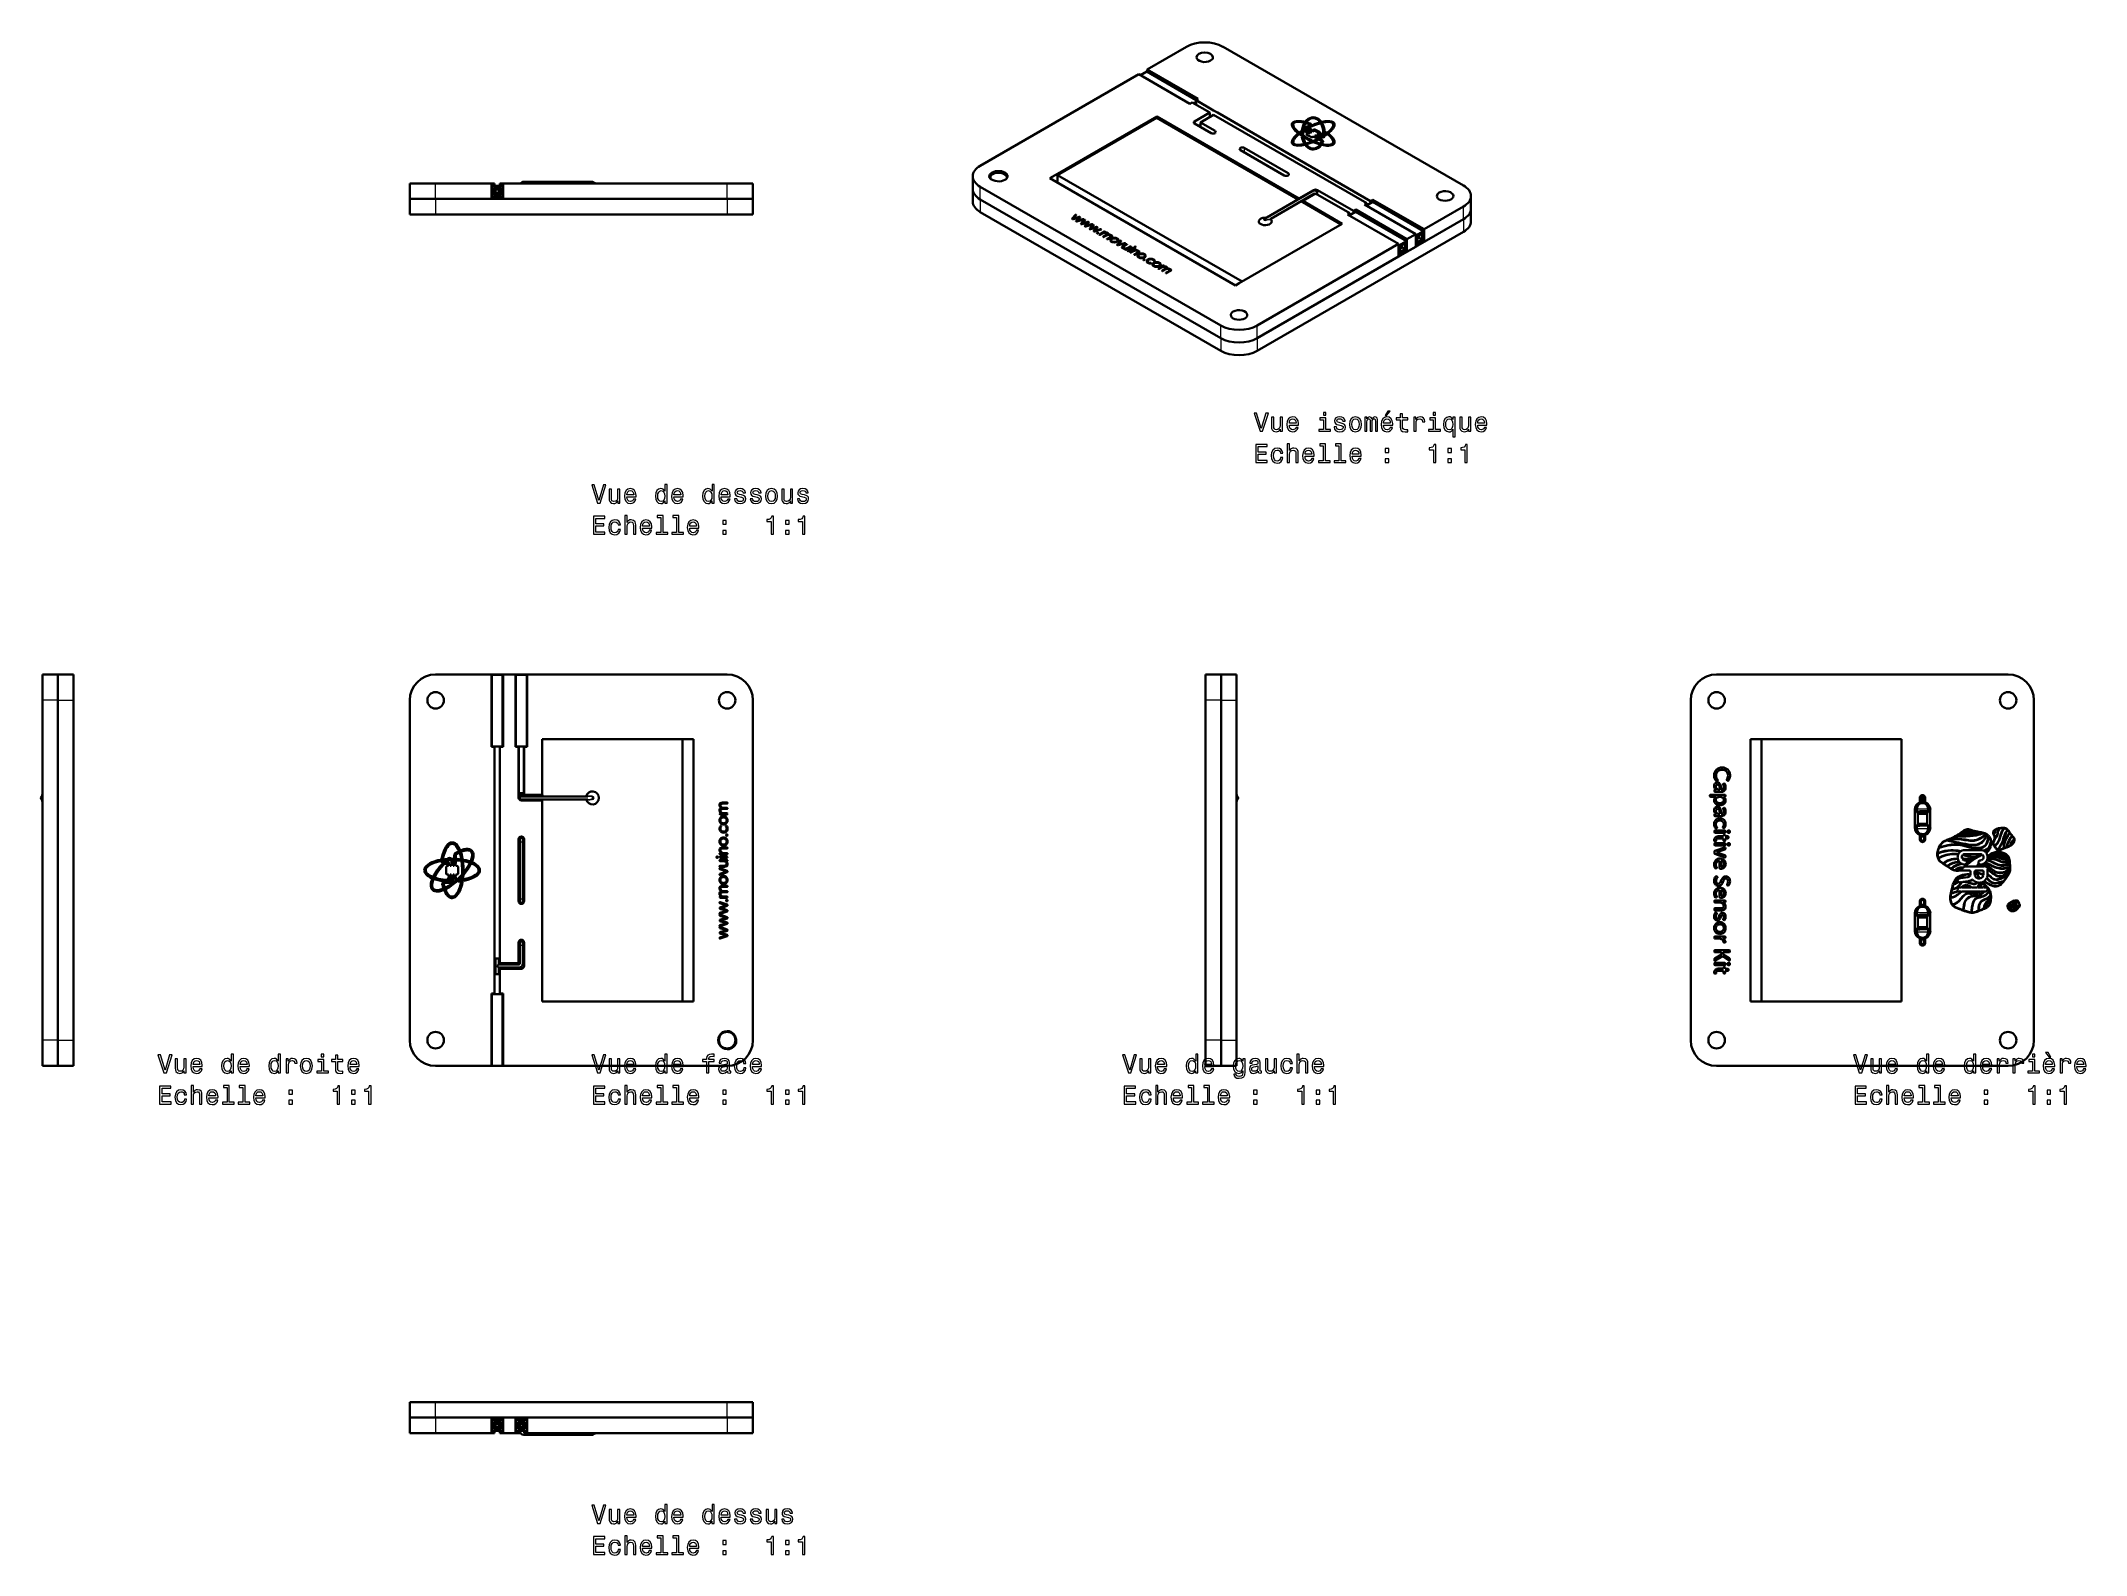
# Model space of a CAD drawing. Extents: x 490 to 886, y 288 to 581.
import ezdxf

# ---------------------------------------------------------------- set-up
doc = ezdxf.new("R2010")
doc.units = 0

msp = doc.modelspace()

# ---------------------------------------------------------------- linework, layer by layer
at = {"color": 7, "lineweight": 35, "ltscale": 0.219944}
msp.add_line((703.91, 575.45), (711.53, 579.85), dxfattribs=at)
at = {"color": 7, "lineweight": 35}
for p, q in [((718.6, 579.85), (765.1, 553)), ((671.66, 556.83), (702.3, 574.52)), ((705.77, 566.32), (686.61, 555.26)), ((705.77, 566.08), (686.61, 555.02)), ((733.27, 550.45), (705.77, 566.32)), ((733.11, 550.3), (705.77, 566.08)), ((746.4, 549.56), (716.79, 566.66)), ((717.53, 567.09), (747.15, 549.99)), ((721.01, 533.67), (685.11, 554.4)), ((722.3, 534.41), (686.61, 555.02)), ((622.69, 550.4), (566.31, 550.4)), ((622.69, 553.4), (579.35, 553.4)), ((622.69, 550.4), (579.35, 550.4)), ((718.16, 525.9), (671.66, 552.75)), ((718.16, 523.45), (671.66, 550.3)), ((718.16, 523.45), (671.66, 550.3)), ((622.69, 547.4), (566.31, 547.4)), ((718.16, 521), (671.66, 547.85)), ((765.1, 546.47), (725.23, 523.45)), ((721.75, 534.1), (741.67, 545.6)), ((765.1, 544.02), (725.23, 521)), ((752.57, 541.69), (725.23, 525.9)), ((752.57, 539.24), (725.23, 523.45)), ((581.75, 458.38), (622.51, 458.38)), ((584.02, 458.38), (622.69, 458.38)), ((870.45, 458.38), (814.07, 458.38)), ((852.73, 458.38), (814.07, 458.38)), ((490.27, 453.38), (490.27, 387.62)), ((493.27, 453.38), (493.27, 387.62)), ((493.27, 453.38), (493.27, 387.62)), ((496.27, 453.38), (496.27, 387.62)), ((561.31, 387.62), (561.31, 453.38)), ((561.31, 387.62), (561.31, 453.38)), ((627.69, 453.38), (627.69, 387.62)), ((715.23, 387.62), (715.23, 453.38)), ((718.23, 387.62), (718.23, 453.38)), ((718.23, 387.62), (718.23, 453.38)), ((721.23, 387.62), (721.23, 453.38)), ((809.07, 453.38), (809.07, 387.62)), ((809.07, 453.38), (809.07, 387.62)), ((875.45, 387.62), (875.45, 453.38)), ((577.69, 402.5), (577.69, 444.38)), ((577.72, 444.43), (577.72, 403.43)), ((578.72, 444.43), (578.72, 403.43)), ((578.75, 444.38), (578.75, 402.5)), ((615.12, 445.88), (586.94, 445.88)), ((614.04, 445.88), (614.04, 395.12)), ((616.16, 445.88), (616.16, 395.11)), ((616.16, 445.88), (616.16, 395.11)), ((820.6, 445.88), (820.6, 395.11)), ((822.72, 395.11), (822.72, 445.88)), ((849.83, 445.88), (822.72, 445.88)), ((822.72, 395.11), (822.72, 445.88)), ((849.83, 395.11), (849.83, 445.88)), ((586.94, 434.01), (586.94, 395.12)), ((586.94, 395.12), (614.04, 395.12)), ((822.72, 395.11), (849.83, 395.11)), ((622.69, 382.62), (579.27, 382.62)), ((622.69, 382.62), (579.35, 382.62)), ((814.07, 382.62), (870.45, 382.62)), ((566.31, 317.58), (622.69, 317.58)), ((566.31, 314.58), (622.69, 314.58)), ((584.02, 314.58), (622.69, 314.58)), ((584.02, 311.58), (622.69, 311.58))]:
    msp.add_line(p, q, dxfattribs=at)
at = {"color": 7, "lineweight": 35, "ltscale": 0.285676}
msp.add_line((712.2, 568.81), (702.3, 574.52), dxfattribs=at)
at = {"color": 7, "lineweight": 35, "ltscale": 0.035399}
for p, q in [((703.85, 575.05), (702.62, 574.34)), ((747.55, 549.82), (746.33, 549.11))]:
    msp.add_line(p, q, dxfattribs=at)
at = {"color": 7, "lineweight": 35, "ltscale": 0.27649}
msp.add_line((713.43, 569.52), (703.85, 575.05), dxfattribs=at)
at = {"color": 7, "lineweight": 35, "ltscale": 0.010909}
msp.add_line((703.91, 575.45), (703.91, 575.01), dxfattribs=at)
at = {"color": 7, "lineweight": 35, "ltscale": 0.285674}
msp.add_line((703.91, 575.45), (713.8, 569.74), dxfattribs=at)
at = {"color": 7, "lineweight": 35, "ltscale": 0.012356}
msp.add_line((713.8, 569.74), (713.38, 569.49), dxfattribs=at)
at = {"color": 7, "lineweight": 35, "ltscale": 0.006123}
for p, q in [((705.77, 566.32), (705.77, 566.08)), ((732.19, 564.76), (732.19, 564.52)), ((733.02, 562.98), (733.02, 562.74)), ((734.11, 563.08), (734.11, 562.84)), ((734.19, 562.24), (734.19, 562)), ((734.33, 565.06), (734.33, 564.82)), ((734.74, 564.02), (734.74, 563.77)), ((734.96, 563.12), (734.96, 562.88)), ((735.34, 563.34), (735.34, 563.1)), ((735.43, 564.13), (735.43, 563.88)), ((735.6, 563.49), (735.6, 563.25)), ((735.98, 563.72), (735.98, 563.47)), ((736.77, 562.82), (736.77, 562.57)), ((737.15, 563.04), (737.15, 562.8)), ((737.79, 565.05), (737.79, 564.8)), ((739.05, 563.01), (739.05, 562.76)), ((734.78, 560.86), (734.78, 560.62)), ((737.68, 561.5), (737.68, 561.26)), ((739.92, 561.4), (739.92, 561.16)), ((686.61, 555.26), (686.61, 555.02)), ((690.05, 547.33), (690.05, 547.08)), ((690.78, 546.92), (690.78, 546.68)), ((691.74, 546.35), (691.74, 546.1)), ((692.47, 545.95), (692.47, 545.7)), ((693.43, 545.37), (693.43, 545.13)), ((694.16, 544.97), (694.16, 544.72)), ((696.22, 543.65), (696.22, 543.4)), ((696.27, 543.83), (696.27, 543.59)), ((698.2, 542.43), (698.2, 542.19)), ((698.76, 542.3), (698.76, 542.05)), ((702.26, 539.37), (702.26, 539.12)), ((704.03, 538.35), (704.03, 538.11)), ((705.16, 537.69), (705.16, 537.45)), ((706.36, 537.72), (706.36, 537.47)), ((707.67, 537.25), (707.67, 537.01)), ((708.35, 536.64), (708.35, 536.4))]:
    msp.add_line(p, q, dxfattribs=at)
at = {"color": 7, "lineweight": 35, "ltscale": 0.012341}
msp.add_line((712.63, 569.06), (712.2, 568.81), dxfattribs=at)
at = {"color": 7, "lineweight": 35, "ltscale": 0.098424}
for p, q in [((716.04, 567.09), (712.63, 569.06)), ((713.38, 569.49), (716.79, 567.52))]:
    msp.add_line(p, q, dxfattribs=at)
at = {"color": 7, "lineweight": 35, "ltscale": 0.014459}
msp.add_line((713.38, 569.2), (712.88, 568.92), dxfattribs=at)
at = {"color": 7, "lineweight": 35, "ltscale": 0.084677}
msp.add_line((713.1, 565.4), (716.04, 567.09), dxfattribs=at)
at = {"color": 7, "lineweight": 35, "ltscale": 0.021603}
for p, q in [((713.38, 569.49), (713.38, 568.63)), ((716.04, 567.09), (716.04, 566.23)), ((716.79, 567.52), (717.53, 567.09)), ((714.23, 565.18), (714.23, 564.32))]:
    msp.add_line(p, q, dxfattribs=at)
at = {"color": 7, "lineweight": 35, "ltscale": 0.073691}
msp.add_line((716.79, 566.66), (714.23, 565.18), dxfattribs=at)
at = {"color": 7, "lineweight": 35, "ltscale": 0.010455}
msp.add_line((716.04, 566.64), (716.4, 566.43), dxfattribs=at)
at = {"color": 7, "lineweight": 13, "ltscale": 0.003967}
msp.add_line((736.05, 566.19), (736.05, 566.03), dxfattribs=at)
at = {"color": 7, "lineweight": 35, "ltscale": 0.010617}
msp.add_line((713.1, 565.4), (713.1, 564.97), dxfattribs=at)
at = {"color": 7, "lineweight": 35, "ltscale": 0.092495}
msp.add_line((716.31, 563.12), (713.11, 564.97), dxfattribs=at)
at = {"color": 7, "lineweight": 35, "ltscale": 0.010443}
msp.add_line((714.23, 564.74), (713.87, 564.53), dxfattribs=at)
at = {"color": 7, "lineweight": 35, "ltscale": 0.081694}
msp.add_line((714.23, 565.18), (717.06, 563.55), dxfattribs=at)
at = {"color": 7, "lineweight": 13, "ltscale": 0.010802}
for p, q in [((717.06, 563.55), (717.06, 563.12)), ((731.2, 555.38), (731.2, 554.95))]:
    msp.add_line(p, q, dxfattribs=at)
at = {"color": 7, "lineweight": 13, "ltscale": 0.006123}
for p, q in [((732.24, 565.28), (732.24, 565.04)), ((733.59, 563.42), (733.59, 563.17)), ((734.63, 564.25), (734.63, 564)), ((735.39, 565.01), (735.39, 564.77)), ((735.43, 563.59), (735.43, 563.35)), ((735.47, 564.5), (735.47, 564.26)), ((735.82, 563.81), (735.82, 563.57)), ((736.1, 563.78), (736.1, 563.54)), ((737.78, 561.75), (737.78, 561.51)), ((739.86, 565.28), (739.86, 565.04)), ((737.67, 561.46), (737.67, 561.21)), ((690.63, 546.7), (690.63, 546.46)), ((692.32, 545.73), (692.32, 545.48)), ((694.02, 544.75), (694.02, 544.5)), ((708.4, 536.83), (708.4, 536.59))]:
    msp.add_line(p, q, dxfattribs=at)
at = {"color": 7, "lineweight": 35, "ltscale": 0.001982}
msp.add_line((732.31, 565.07), (732.24, 565.04), dxfattribs=at)
at = {"color": 7, "lineweight": 35, "ltscale": 0.005501}
msp.add_line((733.19, 562.84), (733.02, 562.98), dxfattribs=at)
at = {"color": 7, "lineweight": 35, "ltscale": 0.000867635}
msp.add_line((733.05, 562.71), (733.02, 562.74), dxfattribs=at)
at = {"color": 7, "lineweight": 35, "ltscale": 0.005772}
msp.add_line((733.59, 563.42), (733.4, 563.28), dxfattribs=at)
at = {"color": 7, "lineweight": 35, "ltscale": 0.00538}
msp.add_line((733.4, 563.28), (733.57, 563.15), dxfattribs=at)
at = {"color": 7, "lineweight": 35, "ltscale": 0.000859938}
msp.add_line((733.59, 563.17), (733.56, 563.15), dxfattribs=at)
at = {"color": 7, "lineweight": 35, "ltscale": 0.00424}
msp.add_line((733.57, 563.15), (733.71, 563.25), dxfattribs=at)
at = {"color": 7, "lineweight": 35, "ltscale": 0.003417}
msp.add_line((733.83, 563.08), (733.84, 562.94), dxfattribs=at)
at = {"color": 7, "lineweight": 35, "ltscale": 0.007605}
msp.add_line((734.19, 562), (733.93, 562.16), dxfattribs=at)
at = {"color": 7, "lineweight": 35, "ltscale": 0.002106}
msp.add_line((734.11, 562.75), (734.11, 562.84), dxfattribs=at)
at = {"color": 7, "lineweight": 35, "ltscale": 0.003983}
msp.add_line((734.27, 563.59), (734.25, 563.44), dxfattribs=at)
at = {"color": 7, "lineweight": 35, "ltscale": 0.00397}
msp.add_line((734.27, 563.59), (734.27, 563.44), dxfattribs=at)
at = {"color": 7, "lineweight": 35, "ltscale": 0.00375}
msp.add_line((734.48, 564.78), (734.33, 564.82), dxfattribs=at)
at = {"color": 7, "lineweight": 35, "ltscale": 0.006558}
for p, q in [((734.52, 565.35), (734.78, 565.29)), ((737.33, 565.29), (737.58, 565.36)), ((715.23, 436.19), (715.23, 436.46)), ((715.23, 431.5), (715.23, 431.76))]:
    msp.add_line(p, q, dxfattribs=at)
at = {"color": 7, "lineweight": 35, "ltscale": 0.019004}
msp.add_line((735.3, 564.62), (734.63, 564.25), dxfattribs=at)
at = {"color": 7, "lineweight": 35, "ltscale": 0.003639}
for p, q in [((734.76, 564.07), (734.63, 564)), ((861.32, 418.18), (861.46, 418.2))]:
    msp.add_line(p, q, dxfattribs=at)
at = {"color": 7, "lineweight": 35, "ltscale": 0.011932}
for p, q in [((734.63, 563.79), (735.05, 563.55)), ((735.24, 563.66), (734.83, 563.9))]:
    msp.add_line(p, q, dxfattribs=at)
at = {"color": 7, "lineweight": 35, "ltscale": 0.000639904}
for p, q in [((734.64, 563.34), (734.66, 563.33)), ((734.85, 563.44), (734.83, 563.45))]:
    msp.add_line(p, q, dxfattribs=at)
at = {"color": 7, "lineweight": 35, "ltscale": 0.003341}
for p, q in [((734.69, 563.35), (734.81, 563.42)), ((735.08, 563.58), (735.2, 563.64)), ((736.64, 562.36), (736.53, 562.3))]:
    msp.add_line(p, q, dxfattribs=at)
at = {"color": 7, "lineweight": 35, "ltscale": 0.00167}
for p, q in [((734.84, 563.33), (734.79, 563.3)), ((735.67, 563.81), (735.62, 563.78)), ((736.82, 562.57), (736.88, 562.61)), ((736.88, 562.61), (736.94, 562.64))]:
    msp.add_line(p, q, dxfattribs=at)
at = {"color": 7, "lineweight": 13, "ltscale": 0.002045}
for p, q in [((734.79, 563.3), (734.79, 563.22)), ((735.56, 563.75), (735.56, 563.66))]:
    msp.add_line(p, q, dxfattribs=at)
at = {"color": 7, "lineweight": 35, "ltscale": 0.003296}
for p, q in [((734.79, 563.22), (734.9, 563.15)), ((735.54, 563.52), (735.43, 563.59)), ((735.54, 563.28), (735.43, 563.35)), ((735.93, 563.75), (735.82, 563.81))]:
    msp.add_line(p, q, dxfattribs=at)
at = {"color": 7, "lineweight": 35, "ltscale": 0.006676}
msp.add_line((734.83, 564.13), (735.06, 564.27), dxfattribs=at)
at = {"color": 7, "lineweight": 35, "ltscale": 0.005612}
for p, q in [((734.83, 563.9), (734.83, 563.68)), ((736.68, 562.39), (736.68, 562.16)), ((737.42, 561.96), (737.42, 561.74))]:
    msp.add_line(p, q, dxfattribs=at)
at = {"color": 7, "lineweight": 13, "ltscale": 0.000532532}
msp.add_line((734.83, 563.45), (734.83, 563.43), dxfattribs=at)
at = {"color": 7, "lineweight": 35, "ltscale": 0.001671}
for p, q in [((734.9, 563.37), (734.84, 563.33)), ((735.23, 563.56), (735.17, 563.52)), ((735.29, 563.59), (735.23, 563.56)), ((735.62, 563.78), (735.56, 563.75))]:
    msp.add_line(p, q, dxfattribs=at)
at = {"color": 7, "lineweight": 35, "ltscale": 0.003471}
for p, q in [((734.96, 563.12), (734.84, 563.05)), ((736, 562.38), (736.12, 562.45)), ((566.34, 547.4), (566.48, 547.4))]:
    msp.add_line(p, q, dxfattribs=at)
at = {"color": 7, "lineweight": 13, "ltscale": 0.005902}
msp.add_line((734.84, 563.05), (734.84, 562.82), dxfattribs=at)
at = {"color": 7, "lineweight": 35, "ltscale": 0.003249}
msp.add_line((734.96, 562.88), (734.84, 562.81), dxfattribs=at)
at = {"color": 7, "lineweight": 35, "ltscale": 0.021892}
for p, q in [((734.84, 562.82), (735.59, 562.38)), ((737.27, 563.35), (736.51, 563.78))]:
    msp.add_line(p, q, dxfattribs=at)
at = {"color": 7, "lineweight": 13, "ltscale": 0.005386}
msp.add_line((734.9, 563.37), (734.9, 563.15), dxfattribs=at)
at = {"color": 7, "lineweight": 35, "ltscale": 0.001595}
for p, q in [((734.9, 563.15), (734.96, 563.12)), ((735.21, 563.02), (735.16, 563.06)), ((735.29, 563.38), (735.34, 563.34)), ((735.6, 563.49), (735.54, 563.52)), ((735.6, 563.25), (735.54, 563.28)), ((735.67, 563.6), (735.73, 563.57)), ((735.98, 563.72), (735.93, 563.75)), ((736.44, 562.56), (736.38, 562.6)), ((736.51, 562.67), (736.56, 562.64)), ((736.89, 562.89), (736.95, 562.86))]:
    msp.add_line(p, q, dxfattribs=at)
at = {"color": 7, "lineweight": 35, "ltscale": 0.003298}
for p, q in [((735.16, 563.3), (735.04, 563.37)), ((735.16, 563.06), (735.04, 563.12)), ((735.17, 563.44), (735.29, 563.38)), ((736.18, 562.42), (736.29, 562.35)), ((736.94, 562.72), (736.82, 562.79)), ((737.32, 562.94), (737.21, 563.01)), ((715.23, 414.07), (715.23, 413.94))]:
    msp.add_line(p, q, dxfattribs=at)
at = {"color": 7, "lineweight": 13, "ltscale": 0.006125}
for p, q in [((735.04, 563.37), (735.04, 563.12)), ((736.51, 563.78), (736.51, 563.54)), ((697, 543.41), (697, 543.17))]:
    msp.add_line(p, q, dxfattribs=at)
at = {"color": 7, "lineweight": 35, "ltscale": 0.000610969}
msp.add_line((735.16, 564.15), (735.16, 564.13), dxfattribs=at)
at = {"color": 7, "lineweight": 13, "ltscale": 0.001218}
msp.add_line((735.16, 564.15), (735.16, 564.1), dxfattribs=at)
at = {"color": 7, "lineweight": 35, "ltscale": 0.001594}
for p, q in [((735.21, 563.27), (735.16, 563.3)), ((735.98, 563.47), (735.93, 563.5))]:
    msp.add_line(p, q, dxfattribs=at)
at = {"color": 7, "lineweight": 13, "ltscale": 0.002043}
for p, q in [((735.17, 563.52), (735.17, 563.44)), ((736.55, 562.5), (736.55, 562.42))]:
    msp.add_line(p, q, dxfattribs=at)
at = {"color": 7, "lineweight": 35, "ltscale": 0.003712}
for p, q in [((735.34, 563.34), (735.21, 563.27)), ((735.73, 563.32), (735.6, 563.25)), ((736.38, 562.6), (736.51, 562.67))]:
    msp.add_line(p, q, dxfattribs=at)
at = {"color": 7, "lineweight": 35, "ltscale": 0.006125}
for p, q in [((735.21, 563.27), (735.21, 563.02)), ((735.73, 563.57), (735.73, 563.32)), ((736.38, 562.6), (736.38, 562.35)), ((739.91, 564.76), (739.91, 564.52)), ((732.19, 561.4), (732.19, 561.16)), ((737.32, 560.86), (737.32, 560.61)), ((734.02, 550.02), (734.02, 549.77)), ((696.95, 543.23), (696.95, 542.98)), ((697, 542.41), (697, 542.16)), ((702.21, 540.18), (702.21, 539.94)), ((702.26, 540.38), (702.26, 540.13)), ((703.46, 539.4), (703.46, 539.15)), ((707.62, 537.07), (707.62, 536.82))]:
    msp.add_line(p, q, dxfattribs=at)
at = {"color": 7, "lineweight": 35, "ltscale": 0.003713}
for p, q in [((735.34, 563.1), (735.21, 563.02)), ((735.73, 563.57), (735.6, 563.49)), ((736.77, 562.82), (736.89, 562.89))]:
    msp.add_line(p, q, dxfattribs=at)
at = {"color": 7, "lineweight": 13, "ltscale": 0.005385}
for p, q in [((735.29, 563.59), (735.29, 563.38)), ((735.67, 563.81), (735.67, 563.6))]:
    msp.add_line(p, q, dxfattribs=at)
at = {"color": 7, "lineweight": 13, "ltscale": 0.002762}
for p, q in [((735.3, 564.62), (735.3, 564.51)), ((691.42, 545.64), (691.42, 545.53))]:
    msp.add_line(p, q, dxfattribs=at)
at = {"color": 7, "lineweight": 35, "ltscale": 0.000325713}
msp.add_line((735.39, 564.77), (735.37, 564.77), dxfattribs=at)
at = {"color": 7, "lineweight": 35, "ltscale": 0.000507882}
msp.add_line((735.38, 564.76), (735.38, 564.74), dxfattribs=at)
at = {"color": 7, "lineweight": 35, "ltscale": 0.004532}
msp.add_line((735.38, 564.74), (735.38, 564.56), dxfattribs=at)
at = {"color": 7, "lineweight": 35, "ltscale": 0.007152}
msp.add_line((735.38, 564.56), (735.64, 564.68), dxfattribs=at)
at = {"color": 7, "lineweight": 35, "ltscale": 0.000712394}
msp.add_line((735.4, 563.78), (735.43, 563.77), dxfattribs=at)
at = {"color": 7, "lineweight": 35, "ltscale": 0.000418492}
msp.add_line((735.43, 564.13), (735.43, 564.14), dxfattribs=at)
at = {"color": 7, "lineweight": 35, "ltscale": 0.000567932}
msp.add_line((735.49, 564.27), (735.47, 564.26), dxfattribs=at)
at = {"color": 7, "lineweight": 35, "ltscale": 0.003342}
for p, q in [((735.47, 563.8), (735.58, 563.87)), ((737.03, 562.59), (736.91, 562.52))]:
    msp.add_line(p, q, dxfattribs=at)
at = {"color": 7, "lineweight": 35, "ltscale": 0.003297}
for p, q in [((735.56, 563.66), (735.67, 563.6)), ((735.93, 563.5), (735.82, 563.57))]:
    msp.add_line(p, q, dxfattribs=at)
at = {"color": 7, "lineweight": 35, "ltscale": 0.00101}
for p, q in [((735.58, 563.87), (735.62, 563.88)), ((866.42, 427.39), (866.39, 427.41))]:
    msp.add_line(p, q, dxfattribs=at)
at = {"color": 7, "lineweight": 35, "ltscale": 0.000604319}
msp.add_line((735.62, 563.88), (735.6, 563.9), dxfattribs=at)
at = {"color": 7, "lineweight": 13, "ltscale": 0.000523376}
msp.add_line((735.6, 563.9), (735.6, 563.87), dxfattribs=at)
at = {"color": 7, "lineweight": 35, "ltscale": 0.000949554}
msp.add_line((735.65, 564.74), (735.65, 564.78), dxfattribs=at)
at = {"color": 7, "lineweight": 13, "ltscale": 0.0019}
msp.add_line((735.65, 564.78), (735.65, 564.7), dxfattribs=at)
at = {"color": 7, "lineweight": 35, "ltscale": 0.003469}
for p, q in [((736.1, 563.78), (735.98, 563.72)), ((736.1, 563.54), (735.98, 563.47)), ((737.15, 563.04), (737.27, 563.11))]:
    msp.add_line(p, q, dxfattribs=at)
at = {"color": 7, "lineweight": 35, "ltscale": 0.001596}
for p, q in [((736.12, 562.45), (736.18, 562.42)), ((736.82, 562.79), (736.77, 562.82)), ((737.21, 563.01), (737.15, 563.04))]:
    msp.add_line(p, q, dxfattribs=at)
at = {"color": 7, "lineweight": 35, "ltscale": 0.000674725}
msp.add_line((736.4, 562.34), (736.38, 562.35), dxfattribs=at)
at = {"color": 7, "lineweight": 35, "ltscale": 0.001669}
for p, q in [((736.43, 562.35), (736.49, 562.38)), ((737.26, 562.83), (737.32, 562.86))]:
    msp.add_line(p, q, dxfattribs=at)
at = {"color": 7, "lineweight": 35, "ltscale": 0.0033}
for p, q in [((736.55, 562.5), (736.44, 562.56)), ((736.56, 562.64), (736.68, 562.57)), ((736.95, 562.86), (737.06, 562.79)), ((852.92, 431.61), (852.86, 431.72)), ((854.86, 431.61), (854.92, 431.72)), ((852.92, 429.38), (852.86, 429.26)), ((854.86, 429.38), (854.92, 429.26))]:
    msp.add_line(p, q, dxfattribs=at)
at = {"color": 7, "lineweight": 35, "ltscale": 0.010401}
msp.add_line((736.48, 562.28), (736.84, 562.07), dxfattribs=at)
at = {"color": 7, "lineweight": 35, "ltscale": 0.001672}
for p, q in [((736.49, 562.38), (736.55, 562.42)), ((737.21, 562.79), (737.26, 562.83)), ((863.09, 419.57), (863.15, 419.54))]:
    msp.add_line(p, q, dxfattribs=at)
at = {"color": 7, "lineweight": 35, "ltscale": 0.021671}
msp.add_line((737.26, 563.11), (736.51, 563.54), dxfattribs=at)
at = {"color": 7, "lineweight": 13, "ltscale": 0.001134}
msp.add_line((736.53, 562.3), (736.53, 562.25), dxfattribs=at)
at = {"color": 7, "lineweight": 13, "ltscale": 0.004477}
msp.add_line((736.64, 562.36), (736.64, 562.18), dxfattribs=at)
at = {"color": 7, "lineweight": 35, "ltscale": 0.01065}
msp.add_line((737.04, 562.18), (736.68, 562.39), dxfattribs=at)
at = {"color": 7, "lineweight": 35, "ltscale": 0.000676047}
msp.add_line((736.79, 562.56), (736.77, 562.57), dxfattribs=at)
at = {"color": 7, "lineweight": 35, "ltscale": 0.00574}
msp.add_line((736.84, 562.07), (737.04, 562.18), dxfattribs=at)
at = {"color": 7, "lineweight": 35, "ltscale": 0.009782}
for p, q in [((736.87, 562.5), (737.21, 562.3)), ((737.4, 562.42), (737.06, 562.61))]:
    msp.add_line(p, q, dxfattribs=at)
at = {"color": 7, "lineweight": 13, "ltscale": 0.001132}
msp.add_line((736.91, 562.52), (736.91, 562.47), dxfattribs=at)
at = {"color": 7, "lineweight": 13, "ltscale": 0.002042}
for p, q in [((736.94, 562.72), (736.94, 562.64)), ((737.32, 562.94), (737.32, 562.86))]:
    msp.add_line(p, q, dxfattribs=at)
at = {"color": 7, "lineweight": 13, "ltscale": 0.004474}
msp.add_line((737.03, 562.59), (737.03, 562.41), dxfattribs=at)
at = {"color": 7, "lineweight": 35, "ltscale": 0.005611}
msp.add_line((737.06, 562.61), (737.06, 562.39), dxfattribs=at)
at = {"color": 7, "lineweight": 35, "ltscale": 0.000676809}
msp.add_line((737.18, 562.78), (737.15, 562.8), dxfattribs=at)
at = {"color": 7, "lineweight": 35, "ltscale": 0.001015}
for p, q in [((737.21, 562.3), (737.24, 562.29)), ((737.44, 562.4), (737.4, 562.42))]:
    msp.add_line(p, q, dxfattribs=at)
at = {"color": 7, "lineweight": 35, "ltscale": 0.005689}
msp.add_line((737.42, 561.96), (737.22, 561.85), dxfattribs=at)
at = {"color": 7, "lineweight": 35, "ltscale": 0.01061}
msp.add_line((737.22, 561.85), (737.58, 561.64), dxfattribs=at)
at = {"color": 7, "lineweight": 35, "ltscale": 0.005613}
msp.add_line((737.24, 562.29), (737.44, 562.4), dxfattribs=at)
at = {"color": 7, "lineweight": 13, "ltscale": 0.005904}
msp.add_line((737.27, 563.35), (737.27, 563.11), dxfattribs=at)
at = {"color": 7, "lineweight": 35, "ltscale": 0.002579}
msp.add_line((737.41, 562.81), (737.32, 562.76), dxfattribs=at)
at = {"color": 7, "lineweight": 13, "ltscale": 0.000994873}
msp.add_line((737.4, 562.42), (737.4, 562.38), dxfattribs=at)
at = {"color": 7, "lineweight": 13, "ltscale": 0.001442}
msp.add_line((737.41, 562.81), (737.41, 562.75), dxfattribs=at)
at = {"color": 7, "lineweight": 35, "ltscale": 0.010458}
msp.add_line((737.78, 561.75), (737.42, 561.96), dxfattribs=at)
at = {"color": 7, "lineweight": 35, "ltscale": 0.000226021}
msp.add_line((737.48, 562.91), (737.48, 562.9), dxfattribs=at)
at = {"color": 7, "lineweight": 35, "ltscale": 0.003775}
msp.add_line((737.48, 562.9), (737.48, 562.75), dxfattribs=at)
at = {"color": 7, "lineweight": 35, "ltscale": 0.00665}
msp.add_line((737.79, 565.05), (737.53, 564.98), dxfattribs=at)
at = {"color": 7, "lineweight": 35, "ltscale": 0.011486}
msp.add_line((738.03, 563.19), (737.63, 562.96), dxfattribs=at)
at = {"color": 7, "lineweight": 13, "ltscale": 0.004628}
msp.add_line((737.63, 562.96), (737.63, 562.77), dxfattribs=at)
at = {"color": 7, "lineweight": 35, "ltscale": 0.003779}
msp.add_line((737.79, 564.8), (737.64, 564.77), dxfattribs=at)
at = {"color": 7, "lineweight": 35, "ltscale": 0.011488}
msp.add_line((737.83, 562.84), (738.23, 563.07), dxfattribs=at)
at = {"color": 7, "lineweight": 35, "ltscale": 0.008093}
msp.add_line((738.27, 562.99), (737.99, 562.83), dxfattribs=at)
at = {"color": 7, "lineweight": 35, "ltscale": 0.002253}
msp.add_line((737.99, 562.83), (737.99, 562.74), dxfattribs=at)
at = {"color": 7, "lineweight": 35, "ltscale": 0.002139}
msp.add_line((737.99, 562.83), (737.99, 562.75), dxfattribs=at)
at = {"color": 7, "lineweight": 13, "ltscale": 0.005612}
msp.add_line((738.03, 563.19), (738.03, 562.96), dxfattribs=at)
at = {"color": 7, "lineweight": 35, "ltscale": 0.001333}
msp.add_line((738.27, 562.94), (738.27, 562.99), dxfattribs=at)
at = {"color": 7, "lineweight": 35, "ltscale": 0.001404}
msp.add_line((738.45, 563.12), (738.5, 563.12), dxfattribs=at)
at = {"color": 7, "lineweight": 13, "ltscale": 0.003995}
msp.add_line((738.47, 563.28), (738.47, 563.12), dxfattribs=at)
at = {"color": 7, "lineweight": 35, "ltscale": 0.005314}
for p, q in [((738.5, 563.12), (738.67, 563.25)), ((866.49, 423.02), (866.64, 423.17))]:
    msp.add_line(p, q, dxfattribs=at)
at = {"color": 7, "lineweight": 35, "ltscale": 0.005465}
msp.add_line((739.05, 563.01), (738.88, 562.87), dxfattribs=at)
at = {"color": 7, "lineweight": 35, "ltscale": 0.000784605}
msp.add_line((739.05, 562.76), (739.03, 562.74), dxfattribs=at)
at = {"color": 7, "lineweight": 35, "ltscale": 0.000106287}
msp.add_line((739.05, 563.01), (739.05, 563.01), dxfattribs=at)
at = {"color": 7, "lineweight": 35, "ltscale": 0.000122499}
for p, q in [((739.05, 563.01), (739.05, 563.01)), ((739.05, 562.76), (739.05, 562.76))]:
    msp.add_line(p, q, dxfattribs=at)
at = {"color": 7, "lineweight": 35, "ltscale": 0.001986}
msp.add_line((739.86, 565.04), (739.79, 565.07), dxfattribs=at)
at = {"color": 7, "lineweight": 35, "ltscale": 0.244947}
for p, q in [((730.46, 554.95), (721.97, 559.85)), ((722.72, 560.28), (731.2, 555.38))]:
    msp.add_line(p, q, dxfattribs=at)
at = {"color": 7, "lineweight": 13, "ltscale": 0.021603}
for p, q in [((722.72, 560.28), (722.72, 559.42)), ((736.89, 552.1), (736.89, 551.24))]:
    msp.add_line(p, q, dxfattribs=at)
at = {"color": 7, "lineweight": 13, "ltscale": 0.004982}
for p, q in [((732.44, 560.99), (732.44, 560.79)), ((739.67, 560.99), (739.67, 560.79))]:
    msp.add_line(p, q, dxfattribs=at)
at = {"color": 7, "lineweight": 35, "ltscale": 0.006511}
msp.add_line((734.33, 561.1), (734.58, 561.17), dxfattribs=at)
at = {"color": 7, "lineweight": 35, "ltscale": 0.006468}
msp.add_line((734.78, 560.86), (734.53, 560.8), dxfattribs=at)
at = {"color": 7, "lineweight": 35, "ltscale": 0.002087}
msp.add_line((734.78, 560.62), (734.7, 560.59), dxfattribs=at)
at = {"color": 7, "lineweight": 35, "ltscale": 0.006407}
msp.add_line((735.71, 561.55), (735.95, 561.65), dxfattribs=at)
at = {"color": 7, "lineweight": 35, "ltscale": 0.00641}
msp.add_line((736.47, 561.43), (736.23, 561.33), dxfattribs=at)
at = {"color": 7, "lineweight": 35, "ltscale": 0.004843}
msp.add_line((736.47, 561.43), (736.47, 561.24), dxfattribs=at)
at = {"color": 7, "lineweight": 35, "ltscale": 0.00646}
msp.add_line((737.57, 560.79), (737.32, 560.86), dxfattribs=at)
at = {"color": 7, "lineweight": 35, "ltscale": 0.002047}
msp.add_line((737.4, 560.59), (737.32, 560.61), dxfattribs=at)
at = {"color": 7, "lineweight": 35, "ltscale": 0.006506}
msp.add_line((737.52, 561.16), (737.77, 561.1), dxfattribs=at)
at = {"color": 7, "lineweight": 35, "ltscale": 0.002157}
msp.add_line((737.67, 561.21), (737.64, 561.13), dxfattribs=at)
at = {"color": 7, "lineweight": 35, "ltscale": 0.003545}
msp.add_line((737.78, 561.51), (737.66, 561.58), dxfattribs=at)
at = {"color": 7, "lineweight": 35, "ltscale": 0.061238}
for p, q in [((670.2, 554.79), (670.2, 552.34)), ((754.18, 542.62), (754.18, 540.17)), ((752.57, 541.69), (752.57, 539.24))]:
    msp.add_line(p, q, dxfattribs=at)
at = {"color": 7, "lineweight": 35, "ltscale": 0.043305}
msp.add_line((685.11, 554.4), (686.61, 555.26), dxfattribs=at)
at = {"color": 7, "lineweight": 35, "ltscale": 0.043304}
msp.add_line((686.61, 555.26), (686.61, 553.53), dxfattribs=at)
at = {"color": 7, "lineweight": 35, "ltscale": 0.000139491}
msp.add_line((686.61, 555.26), (686.61, 555.26), dxfattribs=at)
at = {"color": 7, "lineweight": 35, "ltscale": 0.075}
for p, q in [((561.31, 550.4), (561.31, 553.4)), ((561.31, 550.4), (561.31, 547.4)), ((577.09, 553.4), (577.09, 550.4)), ((577.09, 553.4), (577.09, 550.4)), ((579.35, 553.4), (579.35, 550.4)), ((627.69, 550.4), (627.69, 553.4)), ((627.69, 550.4), (627.69, 547.4)), ((493.27, 458.38), (490.27, 458.38)), ((493.27, 458.38), (496.27, 458.38)), ((718.23, 458.38), (715.23, 458.38)), ((718.23, 458.38), (721.23, 458.38)), ((493.27, 382.62), (490.27, 382.62)), ((493.27, 382.62), (496.27, 382.62)), ((718.23, 382.62), (715.23, 382.62)), ((718.23, 382.62), (721.23, 382.62)), ((561.31, 314.58), (561.31, 317.58)), ((627.69, 314.58), (627.69, 317.58)), ((561.31, 314.58), (561.31, 311.58)), ((577.09, 311.58), (577.09, 314.58)), ((579.35, 311.58), (579.35, 314.58)), ((581.75, 311.58), (581.75, 314.58)), ((584.02, 311.58), (584.02, 314.58)), ((627.69, 314.58), (627.69, 311.58))]:
    msp.add_line(p, q, dxfattribs=at)
at = {"color": 7, "lineweight": 35, "ltscale": 0.125}
for p, q in [((561.31, 553.4), (566.31, 553.4)), ((561.31, 550.4), (566.31, 550.4)), ((561.31, 550.4), (566.31, 550.4)), ((622.69, 553.4), (627.69, 553.4)), ((622.69, 550.4), (627.69, 550.4)), ((622.69, 550.4), (627.69, 550.4)), ((561.31, 547.4), (566.31, 547.4)), ((622.69, 547.4), (627.69, 547.4)), ((490.27, 453.38), (490.27, 458.38)), ((493.27, 453.38), (493.27, 458.38)), ((493.27, 453.38), (493.27, 458.38)), ((496.27, 453.38), (496.27, 458.38)), ((715.23, 458.38), (715.23, 453.38)), ((718.23, 458.38), (718.23, 453.38)), ((718.23, 458.38), (718.23, 453.38)), ((721.23, 458.38), (721.23, 453.38)), ((490.27, 382.62), (490.27, 387.62)), ((493.27, 382.62), (493.27, 387.62)), ((493.27, 382.62), (493.27, 387.62)), ((496.27, 382.62), (496.27, 387.62)), ((715.23, 387.62), (715.23, 382.62)), ((718.23, 387.62), (718.23, 382.62)), ((718.23, 387.62), (718.23, 382.62)), ((721.23, 387.62), (721.23, 382.62)), ((566.31, 317.58), (561.31, 317.58)), ((627.69, 317.58), (622.69, 317.58)), ((566.31, 314.58), (561.31, 314.58)), ((566.31, 314.58), (561.31, 314.58)), ((627.69, 314.58), (622.69, 314.58)), ((627.69, 314.58), (622.69, 314.58)), ((566.31, 311.58), (561.31, 311.58)), ((627.69, 311.58), (622.69, 311.58))]:
    msp.add_line(p, q, dxfattribs=at)
at = {"color": 7, "lineweight": 13, "ltscale": 0.075}
for p, q in [((566.31, 550.4), (566.31, 553.4)), ((566.31, 550.4), (566.31, 547.4)), ((622.69, 550.4), (622.69, 553.4)), ((622.69, 550.4), (622.69, 547.4)), ((493.27, 453.38), (490.27, 453.38)), ((493.27, 453.38), (496.27, 453.38)), ((718.23, 453.38), (715.23, 453.38)), ((718.23, 453.38), (721.23, 453.38)), ((493.27, 387.62), (490.27, 387.62)), ((493.27, 387.62), (496.27, 387.62)), ((718.23, 387.62), (715.23, 387.62)), ((718.23, 387.62), (721.23, 387.62)), ((566.31, 314.58), (566.31, 317.58)), ((622.69, 314.58), (622.69, 317.58)), ((566.31, 314.58), (566.31, 311.58)), ((622.69, 314.58), (622.69, 311.58))]:
    msp.add_line(p, q, dxfattribs=at)
at = {"color": 7, "lineweight": 35, "ltscale": 0.269376}
for p, q in [((577.09, 553.4), (566.31, 553.4)), ((577.09, 550.4), (566.31, 550.4)), ((577.09, 382.62), (566.31, 382.62))]:
    msp.add_line(p, q, dxfattribs=at)
at = {"color": 7, "lineweight": 35, "ltscale": 0.015132}
for p, q in [((577.09, 553.4), (577.69, 553.4)), ((577.69, 444.38), (577.09, 444.38)), ((715.23, 433.49), (715.23, 434.09)), ((577.09, 396.62), (577.69, 396.62)), ((577.69, 314.58), (577.09, 314.58)), ((577.69, 311.58), (577.09, 311.58))]:
    msp.add_line(p, q, dxfattribs=at)
at = {"color": 7, "lineweight": 35, "ltscale": 0.052499}
for p, q in [((577.17, 552.95), (579.27, 552.95)), ((579.27, 550.85), (577.17, 550.85)), ((577.17, 458.33), (579.27, 458.33)), ((583.94, 458.33), (581.84, 458.33)), ((577.17, 444.43), (579.27, 444.43)), ((583.94, 444.43), (581.84, 444.43)), ((577.17, 396.52), (579.27, 396.52)), ((577.17, 382.62), (579.27, 382.62)), ((579.27, 314.13), (577.17, 314.13)), ((581.84, 314.13), (583.94, 314.13)), ((577.17, 312.03), (579.27, 312.03)), ((583.94, 312.03), (581.84, 312.03))]:
    msp.add_line(p, q, dxfattribs=at)
at = {"color": 7, "lineweight": 35, "ltscale": 0.052501}
for p, q in [((577.17, 552.95), (577.17, 550.85)), ((579.27, 550.85), (579.27, 552.95))]:
    msp.add_line(p, q, dxfattribs=at)
at = {"color": 7, "lineweight": 35, "ltscale": 0.035001}
for p, q in [((578.92, 552.6), (577.52, 552.6)), ((577.52, 551.2), (578.92, 551.2)), ((577.52, 313.78), (578.92, 313.78)), ((583.59, 313.78), (582.19, 313.78)), ((578.92, 312.38), (577.52, 312.38)), ((582.19, 312.38), (583.59, 312.38))]:
    msp.add_line(p, q, dxfattribs=at)
at = {"color": 7, "lineweight": 35, "ltscale": 0.034999}
for p, q in [((577.52, 551.2), (577.52, 552.6)), ((578.92, 552.6), (578.92, 551.2))]:
    msp.add_line(p, q, dxfattribs=at)
at = {"color": 7, "lineweight": 35, "ltscale": 0.014142}
for p, q in [((577.52, 552.6), (577.92, 552.2)), ((577.52, 551.2), (577.92, 551.6)), ((578.92, 552.6), (578.52, 552.2)), ((578.92, 551.2), (578.52, 551.6)), ((577.52, 313.78), (577.92, 313.38)), ((577.52, 312.38), (577.92, 312.78)), ((578.92, 313.78), (578.52, 313.38)), ((578.92, 312.38), (578.52, 312.78)), ((582.19, 313.78), (582.59, 313.38)), ((582.19, 312.38), (582.59, 312.78)), ((583.59, 313.78), (583.19, 313.38)), ((583.59, 312.38), (583.19, 312.78))]:
    msp.add_line(p, q, dxfattribs=at)
at = {"color": 7, "lineweight": 35, "ltscale": 0.01125}
for p, q in [((577.69, 553.4), (577.69, 552.95)), ((577.69, 550.85), (577.69, 550.4)), ((578.75, 553.4), (578.75, 552.95)), ((578.75, 550.85), (578.75, 550.4)), ((577.69, 314.13), (577.69, 314.58)), ((578.75, 314.13), (578.75, 314.58)), ((582.36, 314.13), (582.36, 314.58)), ((582.57, 314.13), (582.57, 314.58)), ((582.88, 314.58), (582.88, 314.13)), ((583.19, 314.58), (583.19, 314.13)), ((583.42, 314.13), (583.42, 314.58)), ((577.69, 311.58), (577.69, 312.03)), ((578.75, 311.58), (578.75, 312.03)), ((582.36, 311.58), (582.36, 312.03)), ((583.42, 311.58), (583.42, 312.03))]:
    msp.add_line(p, q, dxfattribs=at)
at = {"color": 7, "lineweight": 35, "ltscale": 0.014999}
for p, q in [((578.52, 552.2), (577.92, 552.2)), ((577.92, 551.6), (578.52, 551.6)), ((577.92, 313.38), (578.52, 313.38)), ((578.52, 312.78), (577.92, 312.78)), ((583.19, 313.38), (582.59, 313.38)), ((582.59, 312.78), (583.19, 312.78))]:
    msp.add_line(p, q, dxfattribs=at)
at = {"color": 7, "lineweight": 35, "ltscale": 0.015001}
for p, q in [((577.92, 551.6), (577.92, 552.2)), ((578.52, 552.2), (578.52, 551.6)), ((853.59, 427.19), (854.19, 427.19)), ((853.59, 413.75), (854.19, 413.75)), ((854.19, 407.35), (853.59, 407.35)), ((853.59, 407.15), (854.19, 407.15))]:
    msp.add_line(p, q, dxfattribs=at)
at = {"color": 7, "lineweight": 35, "ltscale": 0.015115}
for p, q in [((578.75, 553.4), (579.35, 553.4)), ((579.35, 444.38), (578.75, 444.38)), ((578.75, 396.62), (579.35, 396.62)), ((579.35, 314.58), (578.75, 314.58)), ((579.35, 311.58), (578.75, 311.58))]:
    msp.add_line(p, q, dxfattribs=at)
at = {"color": 7, "lineweight": 35, "ltscale": 0.331941}
for p, q in [((583.37, 553.7), (596.64, 553.7)), ((583.37, 311.28), (596.64, 311.28))]:
    msp.add_line(p, q, dxfattribs=at)
at = {"color": 7, "lineweight": 13, "ltscale": 0.003448}
msp.add_line((596.64, 553.56), (596.64, 553.7), dxfattribs=at)
at = {"color": 7, "lineweight": 13, "ltscale": 0.006311}
msp.add_line((596.9, 553.56), (596.64, 553.56), dxfattribs=at)
at = {"color": 7, "lineweight": 13, "ltscale": 0.000895691}
for p, q in [((596.64, 553.53), (596.64, 553.56)), ((596.64, 311.45), (596.64, 311.41))]:
    msp.add_line(p, q, dxfattribs=at)
at = {"color": 7, "lineweight": 13, "ltscale": 0.007687}
for p, q in [((596.95, 553.53), (596.64, 553.53)), ((490.14, 434.49), (490.14, 434.19))]:
    msp.add_line(p, q, dxfattribs=at)
at = {"color": 7, "lineweight": 35, "ltscale": 0.061237}
for p, q in [((670.2, 552.34), (670.2, 549.89)), ((766.56, 550.96), (766.56, 548.51)), ((766.56, 548.51), (766.56, 546.06)), ((755.87, 543.6), (755.87, 541.15)), ((757.48, 544.52), (757.48, 542.07))]:
    msp.add_line(p, q, dxfattribs=at)
at = {"color": 7, "lineweight": 13, "ltscale": 0.061237}
for p, q in [((671.66, 550.3), (671.66, 552.75)), ((765.1, 546.47), (765.1, 544.02)), ((718.16, 523.45), (718.16, 521)), ((725.23, 523.45), (725.23, 521))]:
    msp.add_line(p, q, dxfattribs=at)
at = {"color": 7, "lineweight": 13, "ltscale": 0.061238}
for p, q in [((671.66, 550.3), (671.66, 547.85)), ((765.1, 546.47), (765.1, 548.92)), ((718.16, 523.45), (718.16, 525.9)), ((725.23, 523.45), (725.23, 525.9))]:
    msp.add_line(p, q, dxfattribs=at)
at = {"color": 7, "lineweight": 35, "ltscale": 0.271029}
msp.add_line((736, 551.97), (726.61, 546.55), dxfattribs=at)
at = {"color": 7, "lineweight": 35, "ltscale": 0.243996}
msp.add_line((736.3, 551.45), (727.84, 546.57), dxfattribs=at)
at = {"color": 7, "lineweight": 35, "ltscale": 0.082469}
msp.add_line((733.27, 550.45), (736.13, 552.1), dxfattribs=at)
at = {"color": 7, "lineweight": 35, "ltscale": 0.001237}
msp.add_line((733.27, 550.45), (733.27, 550.4), dxfattribs=at)
at = {"color": 7, "lineweight": 35, "ltscale": 0.009168}
msp.add_line((734.02, 549.77), (733.7, 549.95), dxfattribs=at)
at = {"color": 7, "lineweight": 35, "ltscale": 0.071961}
msp.add_line((736.52, 551.45), (734.02, 550.02), dxfattribs=at)
at = {"color": 7, "lineweight": 35, "ltscale": 0.220766}
msp.add_line((741.67, 545.6), (734.02, 550.02), dxfattribs=at)
at = {"color": 7, "lineweight": 35, "ltscale": 0.000251525}
msp.add_line((736.13, 552.1), (736.14, 552.1), dxfattribs=at)
at = {"color": 7, "lineweight": 13, "ltscale": 0.001691}
msp.add_line((736.13, 552.1), (736.13, 552.03), dxfattribs=at)
at = {"color": 7, "lineweight": 13, "ltscale": 0.003044}
for p, q in [((736.13, 551.35), (736.13, 551.23)), ((736.14, 551.36), (736.14, 551.24))]:
    msp.add_line(p, q, dxfattribs=at)
at = {"color": 7, "lineweight": 13, "ltscale": 0.001773}
msp.add_line((736.14, 552.1), (736.14, 552.03), dxfattribs=at)
at = {"color": 7, "lineweight": 35, "ltscale": 0.003044}
msp.add_line((736.2, 551.27), (736.2, 551.39), dxfattribs=at)
at = {"color": 7, "lineweight": 35, "ltscale": 0.000529031}
msp.add_line((736.32, 551.46), (736.3, 551.45), dxfattribs=at)
at = {"color": 7, "lineweight": 35, "ltscale": 0.190095}
msp.add_line((743.1, 547.65), (736.52, 551.45), dxfattribs=at)
at = {"color": 7, "lineweight": 35, "ltscale": 0.005396}
msp.add_line((736.8, 551.29), (736.8, 551.51), dxfattribs=at)
at = {"color": 7, "lineweight": 35, "ltscale": 0.200897}
msp.add_line((736.89, 552.1), (743.85, 548.08), dxfattribs=at)
at = {"color": 7, "lineweight": 35, "ltscale": 0.012355}
msp.add_line((747.15, 549.99), (747.58, 550.24), dxfattribs=at)
at = {"color": 7, "lineweight": 35, "ltscale": 0.010211}
for p, q in [((747.15, 549.99), (747.15, 549.58)), ((743.1, 547.65), (743.1, 547.24)), ((743.85, 548.08), (743.85, 547.68)), ((746.4, 549.56), (746.4, 549.15))]:
    msp.add_line(p, q, dxfattribs=at)
at = {"color": 7, "lineweight": 35, "ltscale": 0.010902}
for p, q in [((747.58, 550.24), (747.58, 549.8)), ((744.28, 548.33), (744.28, 547.9))]:
    msp.add_line(p, q, dxfattribs=at)
at = {"color": 7, "lineweight": 35, "ltscale": 0.285779}
msp.add_line((747.58, 550.24), (757.48, 544.52), dxfattribs=at)
at = {"color": 7, "lineweight": 35, "ltscale": 0.000311279}
msp.add_line((564.1, 547.4), (564.11, 547.4), dxfattribs=at)
at = {"color": 7, "lineweight": 35, "ltscale": 0.002505}
msp.add_line((564.11, 547.4), (564.21, 547.4), dxfattribs=at)
at = {"color": 7, "lineweight": 35, "ltscale": 0.013437}
msp.add_line((564.21, 547.4), (564.75, 547.4), dxfattribs=at)
at = {"color": 7, "lineweight": 35, "ltscale": 0.001408}
for p, q in [((564.27, 547.4), (564.32, 547.4)), ((715.23, 413.38), (715.23, 413.33))]:
    msp.add_line(p, q, dxfattribs=at)
at = {"color": 7, "lineweight": 35, "ltscale": 0.001636}
msp.add_line((564.32, 547.4), (564.39, 547.4), dxfattribs=at)
at = {"color": 7, "lineweight": 35, "ltscale": 0.000421143}
msp.add_line((564.39, 547.4), (564.41, 547.4), dxfattribs=at)
at = {"color": 7, "lineweight": 35, "ltscale": 0.016292}
msp.add_line((564.41, 547.4), (565.06, 547.4), dxfattribs=at)
at = {"color": 7, "lineweight": 35, "ltscale": 0.004738}
msp.add_line((564.47, 547.4), (564.66, 547.4), dxfattribs=at)
at = {"color": 7, "lineweight": 35, "ltscale": 0.000263977}
msp.add_line((564.66, 547.4), (564.67, 547.4), dxfattribs=at)
at = {"color": 7, "lineweight": 35, "ltscale": 0.012001}
msp.add_line((564.67, 547.4), (565.15, 547.4), dxfattribs=at)
at = {"color": 7, "lineweight": 35, "ltscale": 0.011444}
msp.add_line((564.75, 547.4), (565.2, 547.4), dxfattribs=at)
at = {"color": 7, "lineweight": 35, "ltscale": 9.00269e-05}
msp.add_line((564.75, 547.4), (564.76, 547.4), dxfattribs=at)
at = {"color": 7, "lineweight": 35, "ltscale": 0.003984}
msp.add_line((565.06, 547.4), (565.22, 547.4), dxfattribs=at)
at = {"color": 7, "lineweight": 35, "ltscale": 0.009021}
msp.add_line((565.15, 547.4), (565.51, 547.4), dxfattribs=at)
at = {"color": 7, "lineweight": 35, "ltscale": 0.000448608}
msp.add_line((565.2, 547.4), (565.22, 547.4), dxfattribs=at)
at = {"color": 7, "lineweight": 35, "ltscale": 0.012183}
msp.add_line((565.22, 547.4), (565.71, 547.4), dxfattribs=at)
at = {"color": 7, "lineweight": 35, "ltscale": 0.00556}
msp.add_line((565.22, 547.4), (565.44, 547.4), dxfattribs=at)
at = {"color": 7, "lineweight": 35, "ltscale": 0.015065}
msp.add_line((565.33, 547.4), (565.93, 547.4), dxfattribs=at)
at = {"color": 7, "lineweight": 35, "ltscale": 0.009946}
msp.add_line((565.51, 547.4), (565.91, 547.4), dxfattribs=at)
at = {"color": 7, "lineweight": 35, "ltscale": 0.003618}
msp.add_line((565.71, 547.4), (565.85, 547.4), dxfattribs=at)
at = {"color": 7, "lineweight": 35, "ltscale": 0.010001}
msp.add_line((565.85, 547.4), (566.25, 547.4), dxfattribs=at)
at = {"color": 7, "lineweight": 35, "ltscale": 0.00583}
msp.add_line((565.93, 547.4), (566.16, 547.4), dxfattribs=at)
at = {"color": 7, "lineweight": 35, "ltscale": 0.014594}
msp.add_line((565.97, 547.4), (566.56, 547.4), dxfattribs=at)
at = {"color": 7, "lineweight": 35, "ltscale": 0.00224}
for p, q in [((565.99, 547.4), (566.08, 547.4)), ((870.48, 413.07), (870.53, 412.99))]:
    msp.add_line(p, q, dxfattribs=at)
at = {"color": 7, "lineweight": 35, "ltscale": 0.001233}
msp.add_line((566.03, 547.4), (566.08, 547.4), dxfattribs=at)
at = {"color": 7, "lineweight": 35, "ltscale": 0.02243}
msp.add_line((566.05, 547.4), (566.94, 547.4), dxfattribs=at)
at = {"color": 7, "lineweight": 35, "ltscale": 0.001172}
for p, q in [((566.16, 547.4), (566.21, 547.4)), ((871.68, 426.32), (871.68, 426.37))]:
    msp.add_line(p, q, dxfattribs=at)
at = {"color": 7, "lineweight": 35, "ltscale": 0.003151}
msp.add_line((566.21, 547.4), (566.34, 547.4), dxfattribs=at)
at = {"color": 7, "lineweight": 35, "ltscale": 0.000520325}
msp.add_line((566.48, 547.4), (566.5, 547.4), dxfattribs=at)
at = {"color": 7, "lineweight": 35, "ltscale": 0.022321}
msp.add_line((566.5, 547.4), (567.39, 547.4), dxfattribs=at)
at = {"color": 7, "lineweight": 35, "ltscale": 0.003902}
msp.add_line((566.56, 547.4), (566.71, 547.4), dxfattribs=at)
at = {"color": 7, "lineweight": 35, "ltscale": 0.01299}
msp.add_line((566.71, 547.4), (567.23, 547.4), dxfattribs=at)
at = {"color": 7, "lineweight": 35, "ltscale": 0.008806}
msp.add_line((566.94, 547.4), (567.3, 547.4), dxfattribs=at)
at = {"color": 7, "lineweight": 35, "ltscale": 0.022237}
msp.add_line((567.23, 547.4), (568.12, 547.4), dxfattribs=at)
at = {"color": 7, "lineweight": 35, "ltscale": 0.018665}
msp.add_line((567.3, 547.4), (568.04, 547.4), dxfattribs=at)
at = {"color": 7, "lineweight": 35, "ltscale": 0.038055}
msp.add_line((567.39, 547.4), (568.91, 547.4), dxfattribs=at)
at = {"color": 7, "lineweight": 35, "ltscale": 0.040947}
msp.add_line((568.04, 547.4), (569.68, 547.4), dxfattribs=at)
at = {"color": 7, "lineweight": 35, "ltscale": 0.030971}
msp.add_line((568.12, 547.4), (569.36, 547.4), dxfattribs=at)
at = {"color": 7, "lineweight": 35, "ltscale": 0.019206}
msp.add_line((568.91, 547.4), (569.68, 547.4), dxfattribs=at)
at = {"color": 7, "lineweight": 35, "ltscale": 0.007997}
msp.add_line((569.36, 547.4), (569.68, 547.4), dxfattribs=at)
at = {"color": 7, "lineweight": 35, "ltscale": 0.01254}
msp.add_line((569.68, 547.4), (570.18, 547.4), dxfattribs=at)
at = {"color": 7, "lineweight": 35, "ltscale": 2.59399e-05}
for p, q in [((569.68, 547.4), (569.68, 547.4)), ((582.9, 401.44), (582.9, 401.44))]:
    msp.add_line(p, q, dxfattribs=at)
at = {"color": 7, "lineweight": 35, "ltscale": 0.000393677}
msp.add_line((569.69, 547.4), (569.71, 547.4), dxfattribs=at)
at = {"color": 7, "lineweight": 35, "ltscale": 0.000468445}
msp.add_line((569.71, 547.4), (569.72, 547.4), dxfattribs=at)
at = {"color": 7, "lineweight": 35, "ltscale": 0.027176}
msp.add_line((569.71, 547.4), (570.8, 547.4), dxfattribs=at)
at = {"color": 7, "lineweight": 35, "ltscale": 0.000151062}
msp.add_line((569.72, 547.4), (569.73, 547.4), dxfattribs=at)
at = {"color": 7, "lineweight": 35, "ltscale": 0.004922}
msp.add_line((569.73, 547.4), (569.93, 547.4), dxfattribs=at)
at = {"color": 7, "lineweight": 35, "ltscale": 0.011404}
msp.add_line((569.75, 547.4), (570.21, 547.4), dxfattribs=at)
at = {"color": 7, "lineweight": 35, "ltscale": 0.011029}
msp.add_line((569.93, 547.4), (570.37, 547.4), dxfattribs=at)
at = {"color": 7, "lineweight": 35, "ltscale": 0.044295}
msp.add_line((569.95, 547.4), (571.72, 547.4), dxfattribs=at)
at = {"color": 7, "lineweight": 35, "ltscale": 0.019789}
msp.add_line((570.18, 547.4), (570.98, 547.4), dxfattribs=at)
at = {"color": 7, "lineweight": 35, "ltscale": 0.002609}
msp.add_line((570.21, 547.4), (570.31, 547.4), dxfattribs=at)
at = {"color": 7, "lineweight": 35, "ltscale": 0.002304}
msp.add_line((570.31, 547.4), (570.41, 547.4), dxfattribs=at)
at = {"color": 7, "lineweight": 35, "ltscale": 6.10352e-05}
msp.add_line((570.31, 547.4), (570.31, 547.4), dxfattribs=at)
at = {"color": 7, "lineweight": 35, "ltscale": 0.002618}
msp.add_line((570.37, 547.4), (570.47, 547.4), dxfattribs=at)
at = {"color": 7, "lineweight": 35, "ltscale": 0.001454}
msp.add_line((570.41, 547.4), (570.46, 547.4), dxfattribs=at)
at = {"color": 7, "lineweight": 35, "ltscale": 0.010616}
msp.add_line((570.47, 547.4), (570.9, 547.4), dxfattribs=at)
at = {"color": 7, "lineweight": 35, "ltscale": 0.030531}
msp.add_line((570.8, 547.4), (572.02, 547.4), dxfattribs=at)
at = {"color": 7, "lineweight": 35, "ltscale": 3.20435e-05}
msp.add_line((570.9, 547.4), (570.9, 547.4), dxfattribs=at)
at = {"color": 7, "lineweight": 35, "ltscale": 0.043694}
msp.add_line((570.95, 547.4), (572.7, 547.4), dxfattribs=at)
at = {"color": 7, "lineweight": 35, "ltscale": 0.020021}
msp.add_line((570.97, 547.4), (571.78, 547.4), dxfattribs=at)
at = {"color": 7, "lineweight": 35, "ltscale": 0.039799}
msp.add_line((571.72, 547.4), (573.31, 547.4), dxfattribs=at)
at = {"color": 7, "lineweight": 35, "ltscale": 0.04735}
msp.add_line((571.76, 547.4), (573.65, 547.4), dxfattribs=at)
at = {"color": 7, "lineweight": 35, "ltscale": 0.004254}
msp.add_line((571.78, 547.4), (571.95, 547.4), dxfattribs=at)
at = {"color": 7, "lineweight": 35, "ltscale": 0.009143}
msp.add_line((571.85, 547.4), (572.21, 547.4), dxfattribs=at)
at = {"color": 7, "lineweight": 35, "ltscale": 0.000146484}
for p, q in [((571.95, 547.4), (571.95, 547.4)), ((621.52, 413.18), (621.52, 413.18)), ((622.53, 413.7), (622.53, 413.7)), ((622.53, 412.65), (622.53, 412.66)), ((621.52, 410.79), (621.52, 410.78)), ((621.52, 408.4), (621.52, 408.39)), ((622.53, 411.31), (622.53, 411.31)), ((622.53, 410.26), (622.53, 410.27)), ((622.53, 408.91), (622.53, 408.92)), ((622.53, 407.87), (622.53, 407.87))]:
    msp.add_line(p, q, dxfattribs=at)
at = {"color": 7, "lineweight": 35, "ltscale": 0.000402832}
msp.add_line((572.02, 547.4), (572.04, 547.4), dxfattribs=at)
at = {"color": 7, "lineweight": 35, "ltscale": 0.007704}
msp.add_line((572.04, 547.4), (572.35, 547.4), dxfattribs=at)
at = {"color": 7, "lineweight": 35, "ltscale": 0.028925}
for p, q in [((572.21, 547.4), (573.37, 547.4)), ((864.54, 417.19), (863.39, 417.19))]:
    msp.add_line(p, q, dxfattribs=at)
at = {"color": 7, "lineweight": 35, "ltscale": 0.011627}
msp.add_line((572.35, 547.4), (572.81, 547.4), dxfattribs=at)
at = {"color": 7, "lineweight": 35, "ltscale": 0.00471}
msp.add_line((572.7, 547.4), (572.89, 547.4), dxfattribs=at)
at = {"color": 7, "lineweight": 35, "ltscale": 0.001262}
msp.add_line((572.81, 547.4), (572.86, 547.4), dxfattribs=at)
at = {"color": 7, "lineweight": 35, "ltscale": 0.009543}
msp.add_line((572.86, 547.4), (573.24, 547.4), dxfattribs=at)
at = {"color": 7, "lineweight": 35, "ltscale": 0.047823}
msp.add_line((572.89, 547.4), (574.8, 547.4), dxfattribs=at)
at = {"color": 7, "lineweight": 35, "ltscale": 0.001218}
for p, q in [((573.24, 547.4), (573.29, 547.4)), ((863.51, 412.33), (863.46, 412.33))]:
    msp.add_line(p, q, dxfattribs=at)
at = {"color": 7, "lineweight": 35, "ltscale": 0.002248}
msp.add_line((573.29, 547.4), (573.38, 547.4), dxfattribs=at)
at = {"color": 7, "lineweight": 35, "ltscale": 0.003706}
msp.add_line((573.31, 547.4), (573.46, 547.4), dxfattribs=at)
at = {"color": 7, "lineweight": 35, "ltscale": 0.005046}
msp.add_line((573.37, 547.4), (573.57, 547.4), dxfattribs=at)
at = {"color": 7, "lineweight": 35, "ltscale": 0.023128}
msp.add_line((573.46, 547.4), (574.38, 547.4), dxfattribs=at)
at = {"color": 7, "lineweight": 35, "ltscale": 0.045497}
msp.add_line((573.57, 547.4), (575.39, 547.4), dxfattribs=at)
at = {"color": 7, "lineweight": 35, "ltscale": 0.044547}
msp.add_line((573.65, 547.4), (575.43, 547.4), dxfattribs=at)
at = {"color": 7, "lineweight": 35, "ltscale": 0.013936}
msp.add_line((574.38, 547.4), (574.94, 547.4), dxfattribs=at)
at = {"color": 7, "lineweight": 35, "ltscale": 0.003862}
msp.add_line((574.8, 547.4), (574.96, 547.4), dxfattribs=at)
at = {"color": 7, "lineweight": 35, "ltscale": 0.001433}
msp.add_line((574.96, 547.4), (575.02, 547.4), dxfattribs=at)
at = {"color": 7, "lineweight": 35, "ltscale": 0.000350952}
msp.add_line((575.02, 547.4), (575.03, 547.4), dxfattribs=at)
at = {"color": 7, "lineweight": 35, "ltscale": 0.020747}
msp.add_line((575.03, 547.4), (575.86, 547.4), dxfattribs=at)
at = {"color": 7, "lineweight": 35, "ltscale": 0.007504}
msp.add_line((575.33, 547.4), (575.63, 547.4), dxfattribs=at)
at = {"color": 7, "lineweight": 35, "ltscale": 0.007271}
for p, q in [((575.39, 547.4), (575.68, 547.4)), ((861.37, 417.19), (861.07, 417.19))]:
    msp.add_line(p, q, dxfattribs=at)
at = {"color": 7, "lineweight": 35, "ltscale": 0.042174}
msp.add_line((575.43, 547.4), (577.12, 547.4), dxfattribs=at)
at = {"color": 7, "lineweight": 35, "ltscale": 0.044933}
msp.add_line((575.63, 547.4), (577.43, 547.4), dxfattribs=at)
at = {"color": 7, "lineweight": 35, "ltscale": 0.007352}
msp.add_line((575.68, 547.4), (575.98, 547.4), dxfattribs=at)
at = {"color": 7, "lineweight": 35, "ltscale": 0.000543213}
msp.add_line((575.86, 547.4), (575.88, 547.4), dxfattribs=at)
at = {"color": 7, "lineweight": 35, "ltscale": 0.006589}
msp.add_line((575.88, 547.4), (576.14, 547.4), dxfattribs=at)
at = {"color": 7, "lineweight": 35, "ltscale": 0.033058}
msp.add_line((575.98, 547.4), (577.3, 547.4), dxfattribs=at)
at = {"color": 7, "lineweight": 35, "ltscale": 0.070274}
msp.add_line((576.04, 547.4), (578.85, 547.4), dxfattribs=at)
at = {"color": 7, "lineweight": 35, "ltscale": 0.019405}
msp.add_line((576.14, 547.4), (576.92, 547.4), dxfattribs=at)
at = {"color": 7, "lineweight": 35, "ltscale": 0.003587}
msp.add_line((576.92, 547.4), (577.06, 547.4), dxfattribs=at)
at = {"color": 7, "lineweight": 35, "ltscale": 0.000325012}
msp.add_line((577.12, 547.4), (577.13, 547.4), dxfattribs=at)
at = {"color": 7, "lineweight": 35, "ltscale": 0.007454}
msp.add_line((577.13, 547.4), (577.43, 547.4), dxfattribs=at)
at = {"color": 7, "lineweight": 35, "ltscale": 0.017653}
msp.add_line((577.43, 547.4), (578.14, 547.4), dxfattribs=at)
at = {"color": 7, "lineweight": 35, "ltscale": 0.015919}
msp.add_line((577.43, 547.4), (578.07, 547.4), dxfattribs=at)
at = {"color": 7, "lineweight": 35, "ltscale": 0.000120544}
msp.add_line((578.14, 547.4), (578.14, 547.4), dxfattribs=at)
at = {"color": 7, "lineweight": 35, "ltscale": 0.000823975}
msp.add_line((578.14, 547.4), (578.17, 547.4), dxfattribs=at)
at = {"color": 7, "lineweight": 35, "ltscale": 0.00544}
msp.add_line((578.17, 547.4), (578.39, 547.4), dxfattribs=at)
at = {"color": 7, "lineweight": 35, "ltscale": 0.039148}
msp.add_line((578.23, 547.4), (579.8, 547.4), dxfattribs=at)
at = {"color": 7, "lineweight": 35, "ltscale": 0.0099}
msp.add_line((578.39, 547.4), (578.79, 547.4), dxfattribs=at)
at = {"color": 7, "lineweight": 35, "ltscale": 0.000540161}
msp.add_line((578.85, 547.4), (578.88, 547.4), dxfattribs=at)
at = {"color": 7, "lineweight": 35, "ltscale": 0.019547}
msp.add_line((578.88, 547.4), (579.66, 547.4), dxfattribs=at)
at = {"color": 7, "lineweight": 35, "ltscale": 0.002716}
msp.add_line((579.66, 547.4), (579.77, 547.4), dxfattribs=at)
at = {"color": 7, "lineweight": 35, "ltscale": 0.003873}
msp.add_line((579.77, 547.4), (579.92, 547.4), dxfattribs=at)
at = {"color": 7, "lineweight": 35, "ltscale": 0.003358}
msp.add_line((579.8, 547.4), (579.93, 547.4), dxfattribs=at)
at = {"color": 7, "lineweight": 35, "ltscale": 0.000817871}
msp.add_line((621.29, 547.4), (621.26, 547.4), dxfattribs=at)
at = {"color": 7, "lineweight": 35, "ltscale": 0.019075}
msp.add_line((622.05, 547.4), (621.29, 547.4), dxfattribs=at)
at = {"color": 7, "lineweight": 35, "ltscale": 0.01925}
msp.add_line((622.82, 547.4), (622.05, 547.4), dxfattribs=at)
at = {"color": 7, "lineweight": 35, "ltscale": 0.001534}
msp.add_line((622.85, 547.4), (622.79, 547.4), dxfattribs=at)
at = {"color": 7, "lineweight": 35, "ltscale": 0.024536}
for p, q in [((689.41, 546.58), (690.05, 547.33)), ((692.8, 544.63), (693.43, 545.37))]:
    msp.add_line(p, q, dxfattribs=at)
at = {"color": 7, "lineweight": 13, "ltscale": 0.001222}
for p, q in [((689.41, 546.58), (689.41, 546.53)), ((691.1, 545.6), (691.1, 545.55)), ((692.8, 544.63), (692.8, 544.58))]:
    msp.add_line(p, q, dxfattribs=at)
at = {"color": 7, "lineweight": 35, "ltscale": 0.001905}
msp.add_line((689.5, 546.48), (689.43, 546.52), dxfattribs=at)
at = {"color": 7, "lineweight": 35, "ltscale": 0.003734}
for p, q in [((689.53, 546.47), (689.62, 546.58)), ((692.91, 544.52), (693.01, 544.63))]:
    msp.add_line(p, q, dxfattribs=at)
at = {"color": 7, "lineweight": 35, "ltscale": 0.025004}
for p, q in [((690.56, 546.74), (689.6, 546.47)), ((692.25, 545.77), (691.29, 545.5)), ((693.95, 544.79), (692.98, 544.52))]:
    msp.add_line(p, q, dxfattribs=at)
at = {"color": 7, "lineweight": 35, "ltscale": 0.002961}
for p, q in [((689.71, 546.67), (689.62, 546.59)), ((691.4, 545.7), (691.32, 545.61))]:
    msp.add_line(p, q, dxfattribs=at)
at = {"color": 7, "lineweight": 35, "ltscale": 0.000119614}
for p, q in [((689.62, 546.59), (689.63, 546.59)), ((690.36, 546.16), (690.37, 546.16)), ((692.41, 545.81), (692.4, 545.81)), ((693.01, 544.64), (693.01, 544.63)), ((693.75, 544.21), (693.75, 544.21))]:
    msp.add_line(p, q, dxfattribs=at)
at = {"color": 7, "lineweight": 35, "ltscale": 0.002748}
for p, q in [((689.62, 546.59), (689.62, 546.48)), ((693.01, 544.64), (693.01, 544.53))]:
    msp.add_line(p, q, dxfattribs=at)
at = {"color": 7, "lineweight": 35, "ltscale": 0.002532}
msp.add_line((689.63, 546.59), (689.72, 546.62), dxfattribs=at)
at = {"color": 7, "lineweight": 35, "ltscale": 0.00266}
for p, q in [((689.63, 546.59), (689.63, 546.48)), ((693.01, 544.63), (693.01, 544.53))]:
    msp.add_line(p, q, dxfattribs=at)
at = {"color": 7, "lineweight": 35, "ltscale": 0.01475}
for p, q in [((689.67, 546.63), (690.05, 547.08)), ((691.36, 545.66), (691.74, 546.1))]:
    msp.add_line(p, q, dxfattribs=at)
at = {"color": 7, "lineweight": 35, "ltscale": 0.019187}
msp.add_line((690.21, 547.25), (689.71, 546.67), dxfattribs=at)
at = {"color": 7, "lineweight": 35, "ltscale": 0.001366}
for p, q in [((689.72, 546.62), (689.78, 546.63)), ((691.42, 545.64), (691.47, 545.66))]:
    msp.add_line(p, q, dxfattribs=at)
at = {"color": 7, "lineweight": 13, "ltscale": 0.00276}
for p, q in [((689.72, 546.62), (689.72, 546.51)), ((693.11, 544.66), (693.11, 544.55))]:
    msp.add_line(p, q, dxfattribs=at)
at = {"color": 7, "lineweight": 35, "ltscale": 0.025992}
for p, q in [((689.78, 546.63), (690.78, 546.92)), ((691.47, 545.66), (692.47, 545.95)), ((693.16, 544.68), (694.16, 544.97))]:
    msp.add_line(p, q, dxfattribs=at)
at = {"color": 7, "lineweight": 13, "ltscale": 0.002776}
for p, q in [((689.78, 546.63), (689.78, 546.52)), ((691.47, 545.66), (691.47, 545.55)), ((693.16, 544.68), (693.16, 544.57))]:
    msp.add_line(p, q, dxfattribs=at)
at = {"color": 7, "lineweight": 13, "ltscale": 0.003828}
msp.add_line((690.15, 547.34), (690.15, 547.18), dxfattribs=at)
at = {"color": 7, "lineweight": 35, "ltscale": 0.001286}
for p, q in [((690.15, 547.34), (690.2, 547.31)), ((691.61, 546.49), (691.66, 546.47))]:
    msp.add_line(p, q, dxfattribs=at)
at = {"color": 7, "lineweight": 35, "ltscale": 0.018182}
for p, q in [((690.17, 546.15), (690.63, 546.7)), ((691.86, 545.17), (692.32, 545.73)), ((693.55, 544.19), (694.02, 544.75))]:
    msp.add_line(p, q, dxfattribs=at)
at = {"color": 7, "lineweight": 35, "ltscale": 0.001241}
for p, q in [((690.17, 546.15), (690.17, 546.1)), ((693.55, 544.19), (693.55, 544.14))]:
    msp.add_line(p, q, dxfattribs=at)
at = {"color": 7, "lineweight": 35, "ltscale": 0.001899}
for p, q in [((690.25, 546.05), (690.18, 546.09)), ((693.63, 544.09), (693.56, 544.13)), ((867.96, 428.27), (868.03, 428.3))]:
    msp.add_line(p, q, dxfattribs=at)
at = {"color": 7, "lineweight": 13, "ltscale": 0.001923}
for p, q in [((690.2, 547.31), (690.2, 547.23)), ((691.89, 546.33), (691.89, 546.26)), ((693.58, 545.36), (693.58, 545.28))]:
    msp.add_line(p, q, dxfattribs=at)
at = {"color": 7, "lineweight": 35, "ltscale": 0.003318}
for p, q in [((690.28, 546.04), (690.36, 546.14)), ((691.97, 545.06), (692.06, 545.16)), ((693.66, 544.08), (693.75, 544.18)), ((866.33, 417.11), (866.38, 417.23))]:
    msp.add_line(p, q, dxfattribs=at)
at = {"color": 7, "lineweight": 35, "ltscale": 0.033587}
for p, q in [((691.64, 546.41), (690.35, 546.04)), ((693.33, 545.43), (692.04, 545.06)), ((695.03, 544.45), (693.73, 544.09))]:
    msp.add_line(p, q, dxfattribs=at)
at = {"color": 7, "lineweight": 35, "ltscale": 0.001939}
for p, q in [((690.42, 546.22), (690.36, 546.16)), ((693.8, 544.26), (693.75, 544.21))]:
    msp.add_line(p, q, dxfattribs=at)
at = {"color": 7, "lineweight": 35, "ltscale": 0.002977}
for p, q in [((690.36, 546.16), (690.36, 546.04)), ((693.75, 544.21), (693.75, 544.09))]:
    msp.add_line(p, q, dxfattribs=at)
at = {"color": 7, "lineweight": 35, "ltscale": 0.002888}
for p, q in [((690.37, 546.16), (690.37, 546.04)), ((693.75, 544.21), (693.75, 544.09))]:
    msp.add_line(p, q, dxfattribs=at)
at = {"color": 7, "lineweight": 35, "ltscale": 0.001007}
for p, q in [((690.44, 546.25), (690.42, 546.22)), ((693.83, 544.29), (693.8, 544.26))]:
    msp.add_line(p, q, dxfattribs=at)
at = {"color": 7, "lineweight": 35, "ltscale": 0.019103}
for p, q in [((690.95, 546.82), (690.44, 546.25)), ((694.33, 544.87), (693.83, 544.29))]:
    msp.add_line(p, q, dxfattribs=at)
at = {"color": 7, "lineweight": 35, "ltscale": 0.025971}
for p, q in [((690.51, 546.21), (691.51, 546.5)), ((692.21, 545.23), (693.2, 545.52)), ((693.9, 544.25), (694.89, 544.55))]:
    msp.add_line(p, q, dxfattribs=at)
at = {"color": 7, "lineweight": 35, "ltscale": 0.00304}
for p, q in [((690.51, 546.21), (690.51, 546.09)), ((692.21, 545.23), (692.21, 545.11)), ((693.9, 544.25), (693.9, 544.13))]:
    msp.add_line(p, q, dxfattribs=at)
at = {"color": 7, "lineweight": 35, "ltscale": 0.003899}
for p, q in [((690.71, 546.79), (690.56, 546.74)), ((692.4, 545.81), (692.25, 545.77)), ((694.1, 544.84), (693.95, 544.79))]:
    msp.add_line(p, q, dxfattribs=at)
at = {"color": 7, "lineweight": 35, "ltscale": 0.000118293}
for p, q in [((690.72, 546.79), (690.71, 546.79)), ((699.91, 540.76), (699.9, 540.76))]:
    msp.add_line(p, q, dxfattribs=at)
at = {"color": 7, "lineweight": 35, "ltscale": 0.005678}
for p, q in [((690.72, 546.79), (690.72, 546.56)), ((692.41, 545.81), (692.41, 545.58))]:
    msp.add_line(p, q, dxfattribs=at)
at = {"color": 7, "lineweight": 35, "ltscale": 0.001547}
msp.add_line((690.72, 546.66), (690.78, 546.68), dxfattribs=at)
at = {"color": 7, "lineweight": 35, "ltscale": 0.00147}
for p, q in [((690.88, 546.91), (690.93, 546.88)), ((870.78, 414.23), (870.74, 414.19))]:
    msp.add_line(p, q, dxfattribs=at)
at = {"color": 7, "lineweight": 13, "ltscale": 0.004155}
for p, q in [((690.88, 546.91), (690.88, 546.75)), ((692.57, 545.94), (692.57, 545.77)), ((694.26, 544.96), (694.26, 544.79))]:
    msp.add_line(p, q, dxfattribs=at)
at = {"color": 7, "lineweight": 13, "ltscale": 0.001956}
for p, q in [((690.93, 546.88), (690.93, 546.81)), ((692.62, 545.91), (692.62, 545.83))]:
    msp.add_line(p, q, dxfattribs=at)
at = {"color": 7, "lineweight": 35, "ltscale": 0.024537}
msp.add_line((691.1, 545.6), (691.74, 546.35), dxfattribs=at)
at = {"color": 7, "lineweight": 35, "ltscale": 0.019186}
for p, q in [((691.91, 546.27), (691.4, 545.7)), ((693.6, 545.3), (693.09, 544.72))]:
    msp.add_line(p, q, dxfattribs=at)
at = {"color": 7, "lineweight": 35, "ltscale": 0.00327}
for p, q in [((691.51, 546.5), (691.51, 546.37)), ((693.2, 545.52), (693.2, 545.39)), ((694.89, 544.55), (694.89, 544.42))]:
    msp.add_line(p, q, dxfattribs=at)
at = {"color": 7, "lineweight": 13, "ltscale": 0.002309}
for p, q in [((691.61, 546.49), (691.61, 546.4)), ((695, 544.54), (695, 544.45))]:
    msp.add_line(p, q, dxfattribs=at)
at = {"color": 7, "lineweight": 13, "ltscale": 0.001314}
for p, q in [((691.66, 546.47), (691.66, 546.41)), ((693.35, 545.49), (693.35, 545.44)), ((695.04, 544.51), (695.04, 544.46))]:
    msp.add_line(p, q, dxfattribs=at)
at = {"color": 7, "lineweight": 13, "ltscale": 0.00383}
for p, q in [((691.85, 546.36), (691.85, 546.21)), ((693.54, 545.38), (693.54, 545.23))]:
    msp.add_line(p, q, dxfattribs=at)
at = {"color": 7, "lineweight": 35, "ltscale": 0.001287}
for p, q in [((691.85, 546.36), (691.89, 546.33)), ((693.54, 545.38), (693.58, 545.36)), ((695, 544.54), (695.04, 544.51))]:
    msp.add_line(p, q, dxfattribs=at)
at = {"color": 7, "lineweight": 35, "ltscale": 0.001469}
for p, q in [((692.57, 545.94), (692.62, 545.91)), ((694.26, 544.96), (694.31, 544.93)), ((622.43, 412.69), (622.37, 412.71)), ((622.43, 410.3), (622.37, 410.31)), ((622.43, 407.9), (622.37, 407.92))]:
    msp.add_line(p, q, dxfattribs=at)
at = {"color": 7, "lineweight": 13, "ltscale": 0.00335}
msp.add_line((726.66, 546.58), (726.54, 546.52), dxfattribs=at)
at = {"color": 7, "lineweight": 13, "ltscale": 0.001904}
msp.add_line((726.73, 546.62), (726.66, 546.58), dxfattribs=at)
at = {"color": 7, "lineweight": 35, "ltscale": 0.214641}
msp.add_line((741.46, 545.48), (734.02, 549.77), dxfattribs=at)
at = {"color": 7, "lineweight": 35, "ltscale": 8.40342e-05}
msp.add_line((734.02, 549.77), (734.02, 549.77), dxfattribs=at)
at = {"color": 7, "lineweight": 35, "ltscale": 0.012348}
msp.add_line((742.67, 547.41), (743.1, 547.65), dxfattribs=at)
at = {"color": 7, "lineweight": 35, "ltscale": 0.285777}
for p, q in [((752.57, 541.69), (742.67, 547.41)), ((755.87, 543.6), (745.97, 549.31))]:
    msp.add_line(p, q, dxfattribs=at)
at = {"color": 7, "lineweight": 35, "ltscale": 0.035397}
msp.add_line((743.03, 547.2), (744.25, 547.91), dxfattribs=at)
at = {"color": 7, "lineweight": 35, "ltscale": 0.004826}
msp.add_line((743.1, 547.44), (743.27, 547.34), dxfattribs=at)
at = {"color": 7, "lineweight": 35, "ltscale": 0.012349}
msp.add_line((743.85, 548.08), (744.28, 548.33), dxfattribs=at)
at = {"color": 7, "lineweight": 35, "ltscale": 0.283634}
msp.add_line((754.08, 542.24), (744.25, 547.91), dxfattribs=at)
at = {"color": 7, "lineweight": 35, "ltscale": 0.285778}
msp.add_line((744.28, 548.33), (754.18, 542.62), dxfattribs=at)
at = {"color": 7, "lineweight": 35, "ltscale": 0.012342}
msp.add_line((745.97, 549.31), (746.4, 549.56), dxfattribs=at)
at = {"color": 7, "lineweight": 35, "ltscale": 0.004837}
msp.add_line((746.57, 549.25), (746.4, 549.34), dxfattribs=at)
at = {"color": 7, "lineweight": 35, "ltscale": 0.283633}
msp.add_line((757.38, 544.14), (747.55, 549.82), dxfattribs=at)
at = {"color": 7, "lineweight": 35, "ltscale": 0.219949}
msp.add_line((765.1, 548.92), (757.48, 544.52), dxfattribs=at)
at = {"color": 7, "lineweight": 35, "ltscale": 0.219948}
msp.add_line((765.1, 546.47), (757.48, 542.07), dxfattribs=at)
at = {"color": 7, "lineweight": 35, "ltscale": 0.001906}
for p, q in [((691.19, 545.5), (691.12, 545.54)), ((692.88, 544.53), (692.81, 544.57))]:
    msp.add_line(p, q, dxfattribs=at)
at = {"color": 7, "lineweight": 35, "ltscale": 0.003733}
for p, q in [((691.22, 545.49), (691.32, 545.61)), ((866.49, 420.71), (866.6, 420.61))]:
    msp.add_line(p, q, dxfattribs=at)
at = {"color": 7, "lineweight": 35, "ltscale": 0.002533}
msp.add_line((691.32, 545.61), (691.42, 545.64), dxfattribs=at)
at = {"color": 7, "lineweight": 35, "ltscale": 0.002658}
msp.add_line((691.32, 545.61), (691.32, 545.5), dxfattribs=at)
at = {"color": 7, "lineweight": 35, "ltscale": 0.00012038}
for p, q in [((691.32, 545.61), (691.32, 545.61)), ((692.06, 545.19), (692.06, 545.18)), ((694.1, 544.83), (694.1, 544.84))]:
    msp.add_line(p, q, dxfattribs=at)
at = {"color": 7, "lineweight": 35, "ltscale": 0.00275}
msp.add_line((691.32, 545.61), (691.32, 545.5), dxfattribs=at)
at = {"color": 7, "lineweight": 35, "ltscale": 0.001239}
msp.add_line((691.86, 545.17), (691.86, 545.12), dxfattribs=at)
at = {"color": 7, "lineweight": 35, "ltscale": 0.001898}
msp.add_line((691.94, 545.07), (691.87, 545.11), dxfattribs=at)
at = {"color": 7, "lineweight": 35, "ltscale": 0.001938}
for p, q in [((692.11, 545.24), (692.06, 545.19)), ((864.04, 428.08), (863.97, 428.1))]:
    msp.add_line(p, q, dxfattribs=at)
at = {"color": 7, "lineweight": 35, "ltscale": 0.002979}
for p, q in [((692.06, 545.19), (692.06, 545.07)), ((870.79, 427.78), (870.73, 427.88))]:
    msp.add_line(p, q, dxfattribs=at)
at = {"color": 7, "lineweight": 35, "ltscale": 0.002887}
msp.add_line((692.06, 545.18), (692.06, 545.07), dxfattribs=at)
at = {"color": 7, "lineweight": 35, "ltscale": 0.001009}
msp.add_line((692.14, 545.27), (692.11, 545.24), dxfattribs=at)
at = {"color": 7, "lineweight": 35, "ltscale": 0.019102}
msp.add_line((692.64, 545.85), (692.14, 545.27), dxfattribs=at)
at = {"color": 7, "lineweight": 35, "ltscale": 0.001546}
for p, q in [((692.41, 545.68), (692.47, 545.7)), ((694.1, 544.71), (694.16, 544.72))]:
    msp.add_line(p, q, dxfattribs=at)
at = {"color": 7, "lineweight": 35, "ltscale": 0.002962}
for p, q in [((693.09, 544.72), (693.01, 544.64)), ((815.77, 407.55), (815.77, 407.43))]:
    msp.add_line(p, q, dxfattribs=at)
at = {"color": 7, "lineweight": 35, "ltscale": 0.002534}
msp.add_line((693.01, 544.63), (693.11, 544.66), dxfattribs=at)
at = {"color": 7, "lineweight": 35, "ltscale": 0.014751}
msp.add_line((693.05, 544.68), (693.43, 545.13), dxfattribs=at)
at = {"color": 7, "lineweight": 35, "ltscale": 0.001365}
for p, q in [((693.11, 544.66), (693.16, 544.68)), ((870.86, 425.21), (870.91, 425.24))]:
    msp.add_line(p, q, dxfattribs=at)
at = {"color": 7, "lineweight": 35, "ltscale": 0.001288}
for p, q in [((693.31, 545.52), (693.35, 545.49)), ((699.66, 541.85), (699.71, 541.82)), ((863.95, 412.39), (863.89, 412.38))]:
    msp.add_line(p, q, dxfattribs=at)
at = {"color": 7, "lineweight": 13, "ltscale": 0.00231}
msp.add_line((693.31, 545.52), (693.31, 545.42), dxfattribs=at)
at = {"color": 7, "lineweight": 35, "ltscale": 0.005676}
msp.add_line((694.1, 544.83), (694.1, 544.61), dxfattribs=at)
at = {"color": 7, "lineweight": 35, "ltscale": 0.002025}
msp.add_line((694.28, 543.72), (694.21, 543.76), dxfattribs=at)
at = {"color": 7, "lineweight": 35, "ltscale": 0.00209}
msp.add_line((694.22, 543.82), (694.29, 543.86), dxfattribs=at)
at = {"color": 7, "lineweight": 13, "ltscale": 0.001534}
for p, q in [((694.22, 543.82), (694.22, 543.76)), ((695.43, 543.11), (695.43, 543.05)), ((696.17, 542.69), (696.17, 542.63)), ((700.03, 541.63), (700.03, 541.57)), ((701.43, 539.65), (701.43, 539.59)), ((706.1, 536.96), (706.1, 536.9)), ((707.57, 536.11), (707.57, 536.05))]:
    msp.add_line(p, q, dxfattribs=at)
at = {"color": 7, "lineweight": 13, "ltscale": 0.003619}
for p, q in [((694.29, 543.86), (694.29, 543.71)), ((703.25, 538.69), (703.25, 538.54))]:
    msp.add_line(p, q, dxfattribs=at)
at = {"color": 7, "lineweight": 13, "ltscale": 0.001958}
msp.add_line((694.31, 544.93), (694.31, 544.85), dxfattribs=at)
at = {"color": 7, "lineweight": 13, "ltscale": 0.003503}
for p, q in [((694.39, 543.86), (694.39, 543.72)), ((703.35, 538.69), (703.35, 538.55))]:
    msp.add_line(p, q, dxfattribs=at)
at = {"color": 7, "lineweight": 35, "ltscale": 0.002026}
for p, q in [((694.39, 543.86), (694.46, 543.82)), ((703.35, 538.69), (703.42, 538.65))]:
    msp.add_line(p, q, dxfattribs=at)
at = {"color": 7, "lineweight": 35, "ltscale": 0.002089}
for p, q in [((694.46, 543.76), (694.39, 543.72)), ((703.18, 538.64), (703.25, 538.69)), ((703.42, 538.59), (703.35, 538.54))]:
    msp.add_line(p, q, dxfattribs=at)
at = {"color": 7, "lineweight": 13, "ltscale": 0.001477}
for p, q in [((694.46, 543.82), (694.46, 543.76)), ((703.42, 538.65), (703.42, 538.59))]:
    msp.add_line(p, q, dxfattribs=at)
at = {"color": 7, "lineweight": 35, "ltscale": 0.027791}
for p, q in [((694.7, 543.54), (695.66, 544.09)), ((700.8, 541.13), (699.84, 540.57)), ((700.17, 540.38), (701.13, 540.93)), ((701.28, 540.85), (700.32, 540.3)), ((700.65, 540.11), (701.61, 540.66))]:
    msp.add_line(p, q, dxfattribs=at)
at = {"color": 7, "lineweight": 13, "ltscale": 0.001532}
for p, q in [((694.7, 543.54), (694.7, 543.48)), ((699.7, 540.65), (699.7, 540.59)), ((700.17, 540.38), (700.17, 540.32)), ((700.65, 540.11), (700.65, 540.04)), ((703.18, 538.64), (703.18, 538.58)), ((706.83, 536.53), (706.83, 536.47))]:
    msp.add_line(p, q, dxfattribs=at)
at = {"color": 7, "lineweight": 35, "ltscale": 0.001168}
for p, q in [((694.74, 543.45), (694.7, 543.48)), ((699.99, 541.66), (700.03, 541.63)), ((701.24, 540.93), (701.28, 540.91)), ((706.14, 536.87), (706.1, 536.9))]:
    msp.add_line(p, q, dxfattribs=at)
at = {"color": 7, "lineweight": 35, "ltscale": 0.013375}
msp.add_line((695.31, 543.72), (694.84, 543.46), dxfattribs=at)
at = {"color": 7, "lineweight": 35, "ltscale": 0.017059}
msp.add_line((695.43, 543.11), (696.02, 543.46), dxfattribs=at)
at = {"color": 7, "lineweight": 35, "ltscale": 0.001159}
for p, q in [((695.47, 543.03), (695.43, 543.05)), ((701.47, 539.57), (701.43, 539.59)), ((706.87, 536.45), (706.83, 536.47))]:
    msp.add_line(p, q, dxfattribs=at)
at = {"color": 7, "lineweight": 35, "ltscale": 0.013376}
for p, q in [((696.04, 543.3), (695.58, 543.03)), ((706.7, 537.14), (706.24, 536.87))]:
    msp.add_line(p, q, dxfattribs=at)
at = {"color": 7, "lineweight": 35, "ltscale": 0.001857}
msp.add_line((695.6, 543.9), (695.6, 543.83), dxfattribs=at)
at = {"color": 7, "lineweight": 35, "ltscale": 0.000127189}
for p, q in [((695.6, 543.9), (695.6, 543.9)), ((696.33, 543.49), (696.34, 543.49)), ((698.37, 541.54), (698.37, 541.54)), ((706.99, 537.32), (707, 537.32))]:
    msp.add_line(p, q, dxfattribs=at)
at = {"color": 7, "lineweight": 35, "ltscale": 0.001941}
for p, q in [((695.6, 543.9), (695.6, 543.82)), ((706.99, 537.32), (706.99, 537.24))]:
    msp.add_line(p, q, dxfattribs=at)
at = {"color": 7, "lineweight": 13, "ltscale": 0.004099}
for p, q in [((695.66, 544.09), (695.66, 543.93)), ((701.61, 540.66), (701.61, 540.5)), ((707.06, 537.51), (707.06, 537.35))]:
    msp.add_line(p, q, dxfattribs=at)
at = {"color": 7, "lineweight": 35, "ltscale": 0.003558}
for p, q in [((695.8, 544.01), (695.68, 543.94)), ((699.7, 540.65), (699.82, 540.72))]:
    msp.add_line(p, q, dxfattribs=at)
at = {"color": 7, "lineweight": 13, "ltscale": 0.002574}
for p, q in [((695.77, 544.09), (695.77, 543.99)), ((701.71, 540.66), (701.71, 540.56)), ((707.17, 537.51), (707.17, 537.41))]:
    msp.add_line(p, q, dxfattribs=at)
at = {"color": 7, "lineweight": 35, "ltscale": 0.001105}
for p, q in [((695.77, 544.09), (695.81, 544.07)), ((696.21, 542.61), (696.17, 542.63)), ((701.71, 540.66), (701.75, 540.64)), ((707.17, 537.51), (707.2, 537.49))]:
    msp.add_line(p, q, dxfattribs=at)
at = {"color": 7, "lineweight": 13, "ltscale": 0.001469}
for p, q in [((695.81, 544.07), (695.81, 544.01)), ((701.48, 541.14), (701.48, 541.08))]:
    msp.add_line(p, q, dxfattribs=at)
at = {"color": 7, "lineweight": 35, "ltscale": 0.004176}
for p, q in [((696.02, 543.46), (696.02, 543.29)), ((696.76, 543.03), (696.76, 542.87))]:
    msp.add_line(p, q, dxfattribs=at)
at = {"color": 7, "lineweight": 35, "ltscale": 0.01706}
for p, q in [((696.17, 542.69), (696.76, 543.03)), ((707.57, 536.11), (708.16, 536.45))]:
    msp.add_line(p, q, dxfattribs=at)
at = {"color": 7, "lineweight": 35, "ltscale": 0.001439}
msp.add_line((696.22, 543.61), (696.27, 543.59), dxfattribs=at)
at = {"color": 7, "lineweight": 35, "ltscale": 0.018101}
msp.add_line((696.94, 542.97), (696.31, 542.61), dxfattribs=at)
at = {"color": 7, "lineweight": 35, "ltscale": 0.002151}
for p, q in [((696.33, 543.49), (696.33, 543.4)), ((707.73, 536.91), (707.73, 536.82))]:
    msp.add_line(p, q, dxfattribs=at)
at = {"color": 7, "lineweight": 35, "ltscale": 0.002068}
msp.add_line((696.34, 543.49), (696.34, 543.4), dxfattribs=at)
at = {"color": 7, "lineweight": 35, "ltscale": 0.001391}
for p, q in [((696.95, 543.19), (697, 543.17)), ((708.35, 536.61), (708.4, 536.59))]:
    msp.add_line(p, q, dxfattribs=at)
at = {"color": 7, "lineweight": 35, "ltscale": 0.00013588}
for p, q in [((696.95, 542.98), (696.95, 542.98)), ((708.35, 536.39), (708.35, 536.4))]:
    msp.add_line(p, q, dxfattribs=at)
at = {"color": 7, "lineweight": 35, "ltscale": 0.005429}
for p, q in [((697.04, 542.75), (697.04, 542.53)), ((702.3, 539.71), (702.3, 539.5)), ((705.2, 538.04), (705.2, 537.82))]:
    msp.add_line(p, q, dxfattribs=at)
at = {"color": 7, "lineweight": 35, "ltscale": 0.000688914}
msp.add_line((697.17, 543.22), (697.16, 543.19), dxfattribs=at)
at = {"color": 7, "lineweight": 13, "ltscale": 0.004646}
for p, q in [((698.15, 542.75), (698.15, 542.56)), ((703.42, 539.71), (703.42, 539.52)), ((706.32, 538.03), (706.32, 537.85))]:
    msp.add_line(p, q, dxfattribs=at)
at = {"color": 7, "lineweight": 35, "ltscale": 0.024385}
msp.add_line((698.16, 541.53), (698.76, 542.3), dxfattribs=at)
at = {"color": 7, "lineweight": 35, "ltscale": 0.020017}
msp.add_line((698.27, 541.42), (698.76, 542.05), dxfattribs=at)
at = {"color": 7, "lineweight": 35, "ltscale": 0.018719}
msp.add_line((698.92, 542.23), (698.46, 541.63), dxfattribs=at)
at = {"color": 7, "lineweight": 13, "ltscale": 0.004109}
msp.add_line((698.86, 542.31), (698.86, 542.15), dxfattribs=at)
at = {"color": 7, "lineweight": 35, "ltscale": 0.001352}
for p, q in [((698.86, 542.31), (698.9, 542.28)), ((621.24, 431.39), (621.24, 431.44)), ((622.76, 433.52), (622.76, 433.46)), ((621.24, 423.68), (621.24, 423.73)), ((622.76, 417.4), (622.76, 417.35))]:
    msp.add_line(p, q, dxfattribs=at)
at = {"color": 7, "lineweight": 13, "ltscale": 0.001927}
msp.add_line((698.9, 542.28), (698.9, 542.21), dxfattribs=at)
at = {"color": 7, "lineweight": 35, "ltscale": 0.042867}
for p, q in [((752.59, 541.38), (754.08, 542.24)), ((754.08, 540.52), (754.08, 542.24)), ((755.89, 541.57), (755.89, 543.29)), ((757.38, 544.14), (757.38, 542.43)), ((752.59, 541.38), (752.59, 539.66)), ((754.08, 540.52), (752.59, 539.66))]:
    msp.add_line(p, q, dxfattribs=at)
at = {"color": 7, "lineweight": 35, "ltscale": 0.049001}
for p, q in [((755.87, 543.6), (754.18, 542.62)), ((755.87, 541.15), (754.18, 540.17))]:
    msp.add_line(p, q, dxfattribs=at)
at = {"color": 7, "lineweight": 35, "ltscale": 0.000598829}
for p, q in [((755.89, 543.29), (755.87, 543.3)), ((752.59, 541.38), (752.57, 541.39)), ((755.89, 541.57), (755.87, 541.58))]:
    msp.add_line(p, q, dxfattribs=at)
at = {"color": 7, "lineweight": 35, "ltscale": 0.042866}
for p, q in [((757.38, 544.14), (755.89, 543.29)), ((755.89, 541.57), (757.38, 542.43))]:
    msp.add_line(p, q, dxfattribs=at)
at = {"color": 7, "lineweight": 35, "ltscale": 0.028578}
for p, q in [((756.14, 543.14), (757.13, 543.71)), ((756.14, 543.14), (756.14, 542)), ((757.13, 542.57), (756.14, 542)), ((757.13, 542.57), (757.13, 543.71))]:
    msp.add_line(p, q, dxfattribs=at)
at = {"color": 7, "lineweight": 35, "ltscale": 0.012248}
for q in [(756.14, 543.14), (756.57, 543.39)]:
    msp.add_line((756.57, 542.9), q, dxfattribs=at)
at = {"color": 7, "lineweight": 35, "ltscale": 0.012247}
for p, q in [((756.57, 542.9), (756.14, 542.65)), ((753.27, 540.99), (752.84, 541.24)), ((752.84, 540.75), (753.27, 540.99)), ((753.27, 541.48), (753.27, 540.99))]:
    msp.add_line(p, q, dxfattribs=at)
at = {"color": 7, "lineweight": 35, "ltscale": 0.016331}
msp.add_line((757.13, 542.57), (756.57, 542.9), dxfattribs=at)
at = {"color": 7, "lineweight": 35, "ltscale": 0.010304}
msp.add_line((757.48, 542.07), (757.12, 542.28), dxfattribs=at)
at = {"color": 7, "lineweight": 35, "ltscale": 0.001083}
msp.add_line((698.16, 541.53), (698.16, 541.48), dxfattribs=at)
at = {"color": 7, "lineweight": 35, "ltscale": 0.002018}
msp.add_line((698.25, 541.43), (698.18, 541.47), dxfattribs=at)
at = {"color": 7, "lineweight": 35, "ltscale": 0.034556}
msp.add_line((699.69, 541.76), (698.35, 541.42), dxfattribs=at)
at = {"color": 7, "lineweight": 35, "ltscale": 0.002824}
msp.add_line((698.37, 541.54), (698.37, 541.42), dxfattribs=at)
at = {"color": 7, "lineweight": 35, "ltscale": 0.002916}
msp.add_line((698.37, 541.54), (698.37, 541.42), dxfattribs=at)
at = {"color": 7, "lineweight": 35, "ltscale": 0.026412}
msp.add_line((698.54, 541.59), (699.56, 541.86), dxfattribs=at)
at = {"color": 7, "lineweight": 35, "ltscale": 0.003069}
msp.add_line((698.54, 541.59), (698.54, 541.47), dxfattribs=at)
at = {"color": 7, "lineweight": 35, "ltscale": 0.005469}
msp.add_line((699.25, 541.04), (699.25, 540.82), dxfattribs=at)
at = {"color": 7, "lineweight": 35, "ltscale": 0.018093}
msp.add_line((699.26, 541.29), (699.89, 541.65), dxfattribs=at)
at = {"color": 7, "lineweight": 13, "ltscale": 0.005249}
msp.add_line((699.26, 541.29), (699.26, 541.08), dxfattribs=at)
at = {"color": 7, "lineweight": 35, "ltscale": 0.003357}
msp.add_line((699.36, 540.91), (699.36, 540.78), dxfattribs=at)
at = {"color": 7, "lineweight": 35, "ltscale": 0.01699}
msp.add_line((700.03, 541.57), (699.44, 541.23), dxfattribs=at)
at = {"color": 7, "lineweight": 35, "ltscale": 0.003169}
msp.add_line((699.56, 541.86), (699.56, 541.73), dxfattribs=at)
at = {"color": 7, "lineweight": 13, "ltscale": 0.002313}
msp.add_line((699.66, 541.85), (699.66, 541.75), dxfattribs=at)
at = {"color": 7, "lineweight": 35, "ltscale": 0.001104}
msp.add_line((699.74, 540.57), (699.7, 540.59), dxfattribs=at)
at = {"color": 7, "lineweight": 13, "ltscale": 0.001347}
msp.add_line((699.71, 541.82), (699.71, 541.77), dxfattribs=at)
at = {"color": 7, "lineweight": 35, "ltscale": 0.004012}
msp.add_line((699.82, 540.72), (699.82, 540.56), dxfattribs=at)
at = {"color": 7, "lineweight": 13, "ltscale": 0.004176}
for p, q in [((699.89, 541.65), (699.89, 541.49)), ((700.2, 540.94), (700.2, 540.78)), ((700.66, 541.21), (700.66, 541.04))]:
    msp.add_line(p, q, dxfattribs=at)
at = {"color": 7, "lineweight": 35, "ltscale": 0.003868}
msp.add_line((699.91, 540.76), (699.91, 540.61), dxfattribs=at)
at = {"color": 7, "lineweight": 13, "ltscale": 0.002701}
msp.add_line((699.99, 541.66), (699.99, 541.55), dxfattribs=at)
at = {"color": 7, "lineweight": 35, "ltscale": 0.001167}
for p, q in [((700.21, 540.29), (700.17, 540.32)), ((700.69, 540.02), (700.65, 540.04))]:
    msp.add_line(p, q, dxfattribs=at)
at = {"color": 7, "lineweight": 35, "ltscale": 0.013248}
msp.add_line((700.2, 540.94), (700.66, 541.21), dxfattribs=at)
at = {"color": 7, "lineweight": 35, "ltscale": 0.001161}
for p, q in [((700.77, 541.21), (700.81, 541.19)), ((582.91, 434.99), (582.87, 434.99))]:
    msp.add_line(p, q, dxfattribs=at)
at = {"color": 7, "lineweight": 13, "ltscale": 0.002637}
for p, q in [((700.77, 541.21), (700.77, 541.1)), ((701.24, 540.93), (701.24, 540.83))]:
    msp.add_line(p, q, dxfattribs=at)
at = {"color": 7, "lineweight": 35, "ltscale": 0.013558}
msp.add_line((701.26, 540.29), (700.79, 540.02), dxfattribs=at)
at = {"color": 7, "lineweight": 13, "ltscale": 0.001479}
msp.add_line((700.81, 541.19), (700.81, 541.13), dxfattribs=at)
at = {"color": 7, "lineweight": 13, "ltscale": 0.00417}
msp.add_line((701.13, 540.93), (701.13, 540.77), dxfattribs=at)
at = {"color": 7, "lineweight": 13, "ltscale": 0.001471}
for p, q in [((701.28, 540.91), (701.28, 540.85)), ((701.71, 541.15), (701.71, 541.09)), ((701.75, 540.64), (701.75, 540.58)), ((707.2, 537.49), (707.2, 537.43))]:
    msp.add_line(p, q, dxfattribs=at)
at = {"color": 7, "lineweight": 35, "ltscale": 0.016996}
msp.add_line((701.43, 539.65), (702.02, 539.99), dxfattribs=at)
at = {"color": 7, "lineweight": 35, "ltscale": 0.002208}
for p, q in [((701.48, 541.14), (701.55, 541.18)), ((701.71, 541.09), (701.63, 541.05))]:
    msp.add_line(p, q, dxfattribs=at)
at = {"color": 7, "lineweight": 35, "ltscale": 0.001533}
for p, q in [((701.53, 541.05), (701.48, 541.08)), ((701.66, 541.18), (701.71, 541.15))]:
    msp.add_line(p, q, dxfattribs=at)
at = {"color": 7, "lineweight": 35, "ltscale": 0.000126427}
for p, q in [((701.54, 540.47), (701.55, 540.47)), ((721.74, 534.1), (721.75, 534.1))]:
    msp.add_line(p, q, dxfattribs=at)
at = {"color": 7, "lineweight": 35, "ltscale": 0.001942}
msp.add_line((701.54, 540.47), (701.54, 540.39), dxfattribs=at)
at = {"color": 7, "lineweight": 13, "ltscale": 0.003601}
msp.add_line((701.55, 541.18), (701.55, 541.04), dxfattribs=at)
at = {"color": 7, "lineweight": 35, "ltscale": 0.001862}
msp.add_line((701.55, 540.47), (701.55, 540.39), dxfattribs=at)
at = {"color": 7, "lineweight": 35, "ltscale": 0.018102}
for p, q in [((702.2, 539.93), (701.57, 539.57)), ((708.34, 536.39), (707.71, 536.03))]:
    msp.add_line(p, q, dxfattribs=at)
at = {"color": 7, "lineweight": 35, "ltscale": 0.003559}
for p, q in [((701.75, 540.58), (701.63, 540.51)), ((707.2, 537.43), (707.08, 537.36))]:
    msp.add_line(p, q, dxfattribs=at)
at = {"color": 7, "lineweight": 13, "ltscale": 0.003003}
msp.add_line((701.66, 541.18), (701.66, 541.06), dxfattribs=at)
at = {"color": 7, "lineweight": 35, "ltscale": 0.00417}
msp.add_line((702.02, 539.99), (702.02, 539.83), dxfattribs=at)
at = {"color": 7, "lineweight": 35, "ltscale": 0.001313}
msp.add_line((702.21, 540.16), (702.26, 540.13), dxfattribs=at)
at = {"color": 7, "lineweight": 35, "ltscale": 0.002024}
msp.add_line((703.24, 538.54), (703.17, 538.58), dxfattribs=at)
at = {"color": 7, "lineweight": 35, "ltscale": 0.005344}
msp.add_line((704.07, 538.68), (704.07, 538.47), dxfattribs=at)
at = {"color": 7, "lineweight": 35, "ltscale": 0.003383}
msp.add_line((704.21, 538.11), (704.21, 537.97), dxfattribs=at)
at = {"color": 7, "lineweight": 35, "ltscale": 0.002527}
msp.add_line((704.62, 538), (704.62, 537.9), dxfattribs=at)
at = {"color": 7, "lineweight": 35, "ltscale": 0.004607}
msp.add_line((705.19, 538.68), (705.19, 538.5), dxfattribs=at)
at = {"color": 7, "lineweight": 35, "ltscale": 0.000964677}
msp.add_line((705.36, 538.36), (705.32, 538.36), dxfattribs=at)
at = {"color": 7, "lineweight": 35, "ltscale": 0.000193444}
msp.add_line((705.42, 538.41), (705.42, 538.4), dxfattribs=at)
at = {"color": 7, "lineweight": 35, "ltscale": 0.000366211}
msp.add_line((705.42, 538.41), (705.42, 538.4), dxfattribs=at)
at = {"color": 7, "lineweight": 35, "ltscale": 0.000599593}
msp.add_line((752.59, 539.66), (752.57, 539.68), dxfattribs=at)
at = {"color": 7, "lineweight": 35, "ltscale": 0.028577}
for p, q in [((753.83, 541.81), (752.84, 541.24)), ((752.84, 540.09), (752.84, 541.24)), ((752.84, 540.09), (753.83, 540.66)), ((753.83, 541.81), (753.83, 540.66))]:
    msp.add_line(p, q, dxfattribs=at)
at = {"color": 7, "lineweight": 35, "ltscale": 0.01633}
msp.add_line((753.83, 540.66), (753.27, 540.99), dxfattribs=at)
at = {"color": 7, "lineweight": 35, "ltscale": 0.010315}
msp.add_line((754.18, 540.17), (753.82, 540.37), dxfattribs=at)
at = {"color": 7, "lineweight": 35, "ltscale": 0.000548708}
msp.add_line((704.68, 537.95), (704.67, 537.93), dxfattribs=at)
at = {"color": 7, "lineweight": 35, "ltscale": 0.000343255}
msp.add_line((704.68, 537.97), (704.68, 537.95), dxfattribs=at)
at = {"color": 7, "lineweight": 35, "ltscale": 0.027793}
msp.add_line((706.1, 536.96), (707.06, 537.51), dxfattribs=at)
at = {"color": 7, "lineweight": 35, "ltscale": 0.017061}
msp.add_line((706.83, 536.53), (707.42, 536.87), dxfattribs=at)
at = {"color": 7, "lineweight": 35, "ltscale": 0.013374}
msp.add_line((707.44, 536.72), (706.98, 536.45), dxfattribs=at)
at = {"color": 7, "lineweight": 35, "ltscale": 0.001855}
for p, q in [((707, 537.32), (707, 537.24)), ((866.86, 416.66), (866.83, 416.73)), ((822.64, 395.11), (822.72, 395.11))]:
    msp.add_line(p, q, dxfattribs=at)
at = {"color": 7, "lineweight": 35, "ltscale": 0.004178}
for p, q in [((707.42, 536.87), (707.42, 536.71)), ((708.16, 536.45), (708.16, 536.28))]:
    msp.add_line(p, q, dxfattribs=at)
at = {"color": 7, "lineweight": 35, "ltscale": 0.001103}
msp.add_line((707.6, 536.03), (707.57, 536.05), dxfattribs=at)
at = {"color": 7, "lineweight": 35, "ltscale": 0.001441}
msp.add_line((707.62, 537.03), (707.67, 537.01), dxfattribs=at)
at = {"color": 7, "lineweight": 35, "ltscale": 0.000125103}
msp.add_line((707.73, 536.91), (707.74, 536.91), dxfattribs=at)
at = {"color": 7, "lineweight": 35, "ltscale": 0.002069}
msp.add_line((707.74, 536.91), (707.74, 536.82), dxfattribs=at)
at = {"color": 7, "lineweight": 35, "ltscale": 0.000687591}
msp.add_line((708.57, 536.64), (708.56, 536.61), dxfattribs=at)
at = {"color": 7, "lineweight": 35, "ltscale": 0.021265}
msp.add_line((721.74, 534.1), (721.01, 533.67), dxfattribs=at)
at = {"color": 7, "lineweight": 35, "ltscale": 0.269382}
for p, q in [((566.31, 458.38), (577.09, 458.38)), ((870.45, 458.38), (859.67, 458.38)), ((566.31, 314.58), (577.09, 314.58)), ((566.31, 311.58), (577.09, 311.58))]:
    msp.add_line(p, q, dxfattribs=at)
at = {"color": 7, "lineweight": 35, "ltscale": 0.384578}
msp.add_line((566.36, 458.38), (581.74, 458.38), dxfattribs=at)
at = {"color": 7, "lineweight": 35, "ltscale": 0.350005}
for p, q in [((577.09, 444.38), (577.09, 458.38)), ((579.35, 458.38), (579.35, 444.38)), ((581.75, 444.38), (581.75, 458.38)), ((584.02, 458.38), (584.02, 444.38))]:
    msp.add_line(p, q, dxfattribs=at)
at = {"color": 7, "lineweight": 35, "ltscale": 0.347379}
for p, q in [((577.17, 458.33), (577.17, 444.43)), ((579.27, 458.33), (579.27, 444.43)), ((581.84, 458.33), (581.84, 444.43)), ((583.94, 458.33), (583.94, 444.43))]:
    msp.add_line(p, q, dxfattribs=at)
at = {"color": 7, "lineweight": 35, "ltscale": 0.060013}
for p, q in [((579.35, 458.38), (581.75, 458.38)), ((579.35, 314.58), (581.75, 314.58)), ((579.35, 311.58), (581.75, 311.58))]:
    msp.add_line(p, q, dxfattribs=at)
at = {"color": 7, "lineweight": 35, "ltscale": 0.000276184}
msp.add_line((855.01, 458.38), (855, 458.38), dxfattribs=at)
at = {"color": 7, "lineweight": 35, "ltscale": 0.015125}
for p, q in [((582.36, 444.38), (581.75, 444.38)), ((584.02, 444.38), (583.42, 444.38)), ((582.36, 314.58), (581.75, 314.58)), ((584.02, 314.58), (583.42, 314.58)), ((582.36, 311.58), (581.75, 311.58)), ((584.02, 311.58), (583.42, 311.58))]:
    msp.add_line(p, q, dxfattribs=at)
at = {"color": 7, "lineweight": 35, "ltscale": 0.246049}
msp.add_line((582.36, 434.54), (582.36, 444.38), dxfattribs=at)
at = {"color": 7, "lineweight": 35, "ltscale": 0.225}
for p, q in [((582.39, 444.43), (582.39, 435.43)), ((583.39, 444.43), (583.39, 435.43))]:
    msp.add_line(p, q, dxfattribs=at)
at = {"color": 7, "lineweight": 35, "ltscale": 0.232819}
msp.add_line((583.42, 444.38), (583.42, 435.07), dxfattribs=at)
at = {"color": 7, "lineweight": 35, "ltscale": 0.270382}
msp.add_line((586.94, 445.88), (586.94, 435.07), dxfattribs=at)
at = {"color": 7, "lineweight": 35, "ltscale": 0.053038}
for p, q in [((614.04, 445.88), (616.16, 445.88)), ((822.72, 445.88), (820.6, 445.88)), ((616.16, 395.11), (614.04, 395.11)), ((820.6, 395.11), (822.72, 395.11))]:
    msp.add_line(p, q, dxfattribs=at)
at = {"color": 7, "lineweight": 35, "ltscale": 0.026993}
msp.add_line((614.04, 445.88), (615.12, 445.88), dxfattribs=at)
at = {"color": 7, "lineweight": 35, "ltscale": 0.026045}
msp.add_line((615.12, 445.88), (616.16, 445.88), dxfattribs=at)
at = {"color": 7, "lineweight": 35, "ltscale": 0.000154877}
for p, q in [((615.12, 445.88), (615.12, 445.88)), ((621.6, 423.79), (621.6, 423.8)), ((621.59, 416.41), (621.59, 416.42)), ((621.6, 415.38), (621.6, 415.39))]:
    msp.add_line(p, q, dxfattribs=at)
at = {"color": 7, "lineweight": 35, "ltscale": 3.28064e-05}
msp.add_line((822.72, 445.88), (822.72, 445.88), dxfattribs=at)
at = {"color": 7, "lineweight": 35, "ltscale": 0.025}
for p, q in [((582.39, 435.43), (583.39, 435.43)), ((577.72, 403.43), (578.72, 403.43)), ((578.72, 400.42), (577.72, 400.42))]:
    msp.add_line(p, q, dxfattribs=at)
at = {"color": 7, "lineweight": 35, "ltscale": 0.01091}
for p, q in [((582.59, 434.99), (582.59, 435.43)), ((583.19, 434.99), (583.19, 435.43))]:
    msp.add_line(p, q, dxfattribs=at)
at = {"color": 7, "lineweight": 35, "ltscale": 0.002319}
for p, q in [((715.23, 436.97), (715.23, 437.06)), ((715.23, 432.27), (715.23, 432.37))]:
    msp.add_line(p, q, dxfattribs=at)
at = {"color": 7, "lineweight": 35, "ltscale": 0.012818}
for p, q in [((715.23, 436.46), (715.23, 436.97)), ((715.23, 431.76), (715.23, 432.27))]:
    msp.add_line(p, q, dxfattribs=at)
at = {"color": 7, "lineweight": 35, "ltscale": 0.002747}
for p, q in [((715.23, 436.08), (715.23, 436.19)), ((814.68, 436.08), (814.68, 436.19)), ((715.23, 431.39), (715.23, 431.5)), ((814.68, 431.39), (814.68, 431.5))]:
    msp.add_line(p, q, dxfattribs=at)
at = {"color": 7, "lineweight": 35, "ltscale": 0.002644}
for p, q in [((813.63, 435.82), (813.63, 435.92)), ((813.63, 431.12), (813.63, 431.23))]:
    msp.add_line(p, q, dxfattribs=at)
at = {"color": 7, "lineweight": 35, "ltscale": 0.003171}
for p, q in [((813.77, 436.06), (813.9, 436.06)), ((813.77, 431.37), (813.9, 431.37))]:
    msp.add_line(p, q, dxfattribs=at)
at = {"color": 7, "lineweight": 35, "ltscale": 0.03037}
for p, q in [((814.98, 435.68), (813.77, 435.68)), ((814.98, 430.98), (813.77, 430.98))]:
    msp.add_line(p, q, dxfattribs=at)
at = {"color": 7, "lineweight": 35, "ltscale": 0.003295}
for p, q in [((813.9, 436.06), (814.03, 436.05)), ((813.9, 431.37), (814.03, 431.36))]:
    msp.add_line(p, q, dxfattribs=at)
at = {"color": 7, "lineweight": 35, "ltscale": 0.000206757}
for p, q in [((814.03, 436.05), (814.03, 436.06)), ((814.03, 431.36), (814.03, 431.36)), ((815.41, 434.74), (815.41, 434.73))]:
    msp.add_line(p, q, dxfattribs=at)
at = {"color": 7, "lineweight": 35, "ltscale": 0.002639}
msp.add_line((814.24, 437.83), (814.15, 437.77), dxfattribs=at)
at = {"color": 7, "lineweight": 35, "ltscale": 0.002325}
for p, q in [((814.59, 436.08), (814.68, 436.08)), ((814.59, 431.39), (814.68, 431.39)), ((622.76, 413.76), (622.76, 413.66)), ((622.76, 411.36), (622.76, 411.27)), ((622.76, 408.97), (622.76, 408.88))]:
    msp.add_line(p, q, dxfattribs=at)
at = {"color": 7, "lineweight": 35, "ltscale": 0.002756}
for p, q in [((814.95, 436.2), (814.95, 436.09)), ((814.95, 431.5), (814.95, 431.39))]:
    msp.add_line(p, q, dxfattribs=at)
at = {"color": 7, "lineweight": 35, "ltscale": 0.001378}
for p, q in [((814.95, 436.09), (815.01, 436.09)), ((814.95, 431.39), (815.01, 431.39)), ((815.56, 427.35), (815.61, 427.35)), ((815.61, 426.14), (815.56, 426.14)), ((815.56, 401.74), (815.61, 401.74)), ((815.61, 400.54), (815.56, 400.54))]:
    msp.add_line(p, q, dxfattribs=at)
at = {"color": 7, "lineweight": 35, "ltscale": 0.001705}
for p, q in [((815.39, 437.23), (815.45, 437.26)), ((815.39, 432.53), (815.45, 432.57))]:
    msp.add_line(p, q, dxfattribs=at)
at = {"color": 7, "lineweight": 35, "ltscale": 0.002528}
msp.add_line((816.17, 437.85), (816.08, 437.9), dxfattribs=at)
at = {"color": 7, "lineweight": 13, "ltscale": 0.000772858}
msp.add_line((490.11, 434.75), (490.11, 434.72), dxfattribs=at)
at = {"color": 7, "lineweight": 13, "ltscale": 0.005539}
msp.add_line((490.11, 434.72), (490.11, 434.49), dxfattribs=at)
at = {"color": 7, "lineweight": 13, "ltscale": 0.006312}
for p, q in [((490.11, 434.49), (490.11, 434.24)), ((596.64, 434.49), (596.64, 434.75)), ((596.64, 434.24), (596.64, 434.49))]:
    msp.add_line(p, q, dxfattribs=at)
at = {"color": 7, "lineweight": 13, "ltscale": 0.000940704}
msp.add_line((490.14, 434.8), (490.14, 434.76), dxfattribs=at)
at = {"color": 7, "lineweight": 13, "ltscale": 0.006747}
msp.add_line((490.14, 434.76), (490.14, 434.49), dxfattribs=at)
at = {"color": 7, "lineweight": 35, "ltscale": 0.009375}
msp.add_line((582.57, 434.49), (582.57, 434.12), dxfattribs=at)
at = {"color": 7, "lineweight": 13, "ltscale": 0.00692}
for p, q in [((582.87, 434.99), (582.59, 434.99)), ((583.19, 434.99), (582.91, 434.99))]:
    msp.add_line(p, q, dxfattribs=at)
at = {"color": 7, "lineweight": 35, "ltscale": 0.009567}
msp.add_line((582.59, 434.99), (582.59, 434.61), dxfattribs=at)
at = {"color": 7, "lineweight": 35, "ltscale": 0.0125}
for p, q in [((583.37, 434.79), (582.87, 434.79)), ((583.37, 434.19), (582.87, 434.19)), ((853.57, 433.99), (853.57, 434.49)), ((854.19, 433.99), (854.19, 434.49)), ((582.57, 426.49), (582.57, 425.99)), ((583.17, 426.49), (583.17, 425.99)), ((853.59, 426.49), (853.59, 426.99)), ((854.19, 426.49), (854.19, 426.99)), ((582.57, 414.45), (582.57, 414.95)), ((583.17, 414.45), (583.17, 414.95)), ((853.59, 414.45), (853.59, 413.95)), ((854.19, 414.45), (854.19, 413.95)), ((582.59, 405.95), (582.59, 406.45)), ((583.19, 405.95), (583.19, 406.45)), ((853.57, 406.95), (853.57, 406.45)), ((854.17, 406.95), (854.17, 406.45))]:
    msp.add_line(p, q, dxfattribs=at)
at = {"color": 7, "lineweight": 35, "ltscale": 0.004659}
msp.add_line((582.88, 434.01), (582.88, 434.19), dxfattribs=at)
at = {"color": 7, "lineweight": 35, "ltscale": 0.000326821}
msp.add_line((582.9, 434.01), (582.89, 434.01), dxfattribs=at)
at = {"color": 7, "lineweight": 35, "ltscale": 0.101004}
msp.add_line((586.94, 434.01), (582.9, 434.01), dxfattribs=at)
at = {"color": 7, "lineweight": 35, "ltscale": 0.005009}
msp.add_line((583.19, 434.99), (583.19, 434.79), dxfattribs=at)
at = {"color": 7, "lineweight": 35, "ltscale": 0.004631}
for p, q in [((583.19, 434.19), (583.19, 434.01)), ((586.95, 434.19), (586.95, 434.01))]:
    msp.add_line(p, q, dxfattribs=at)
at = {"color": 7, "lineweight": 35, "ltscale": 0.310155}
for p, q in [((583.37, 434.79), (595.77, 434.79)), ((583.37, 434.19), (595.77, 434.19))]:
    msp.add_line(p, q, dxfattribs=at)
at = {"color": 7, "lineweight": 35, "ltscale": 0.004624}
msp.add_line((583.39, 434.19), (583.39, 434.01), dxfattribs=at)
at = {"color": 7, "lineweight": 35, "ltscale": 0.088135}
msp.add_line((583.42, 435.07), (586.94, 435.07), dxfattribs=at)
at = {"color": 7, "lineweight": 35, "ltscale": 0.000102234}
msp.add_line((586.95, 435.07), (586.94, 435.07), dxfattribs=at)
at = {"color": 7, "lineweight": 35, "ltscale": 0.006836}
msp.add_line((586.95, 435.07), (586.95, 434.79), dxfattribs=at)
at = {"color": 7, "lineweight": 13, "ltscale": 0.001376}
for p, q in [((596.64, 434.8), (596.64, 434.75)), ((596.64, 434.19), (596.64, 434.24))]:
    msp.add_line(p, q, dxfattribs=at)
at = {"color": 7, "lineweight": 35, "ltscale": 0.004358}
for p, q in [((621.32, 431.51), (621.49, 431.51)), ((621.32, 423.8), (621.49, 423.8)), ((622.68, 422.27), (622.51, 422.27)), ((621.32, 415.39), (621.49, 415.39))]:
    msp.add_line(p, q, dxfattribs=at)
at = {"color": 7, "lineweight": 35, "ltscale": 0.034036}
for p, q in [((622.68, 431.31), (621.32, 431.31)), ((622.68, 423.6), (621.32, 423.6)), ((621.32, 423.14), (622.68, 423.14)), ((622.68, 422.93), (621.32, 422.93)), ((621.32, 422.47), (622.68, 422.47)), ((622.68, 415.19), (621.32, 415.19))]:
    msp.add_line(p, q, dxfattribs=at)
at = {"color": 7, "lineweight": 35, "ltscale": 0.00015564}
for p, q in [((621.59, 432.53), (621.59, 432.54)), ((621.6, 431.5), (621.6, 431.51)), ((622.54, 420.24), (622.54, 420.24))]:
    msp.add_line(p, q, dxfattribs=at)
at = {"color": 7, "lineweight": 35, "ltscale": 0.022168}
for p, q in [((621.79, 433.59), (622.68, 433.59)), ((621.79, 424.92), (622.68, 424.92)), ((621.79, 417.47), (622.68, 417.47))]:
    msp.add_line(p, q, dxfattribs=at)
at = {"color": 7, "lineweight": 35, "ltscale": 0.020894}
for p, q in [((622.68, 433.39), (621.85, 433.39)), ((622.68, 432.35), (621.85, 432.35)), ((622.68, 417.27), (621.85, 417.27)), ((622.68, 416.23), (621.85, 416.23))]:
    msp.add_line(p, q, dxfattribs=at)
at = {"color": 7, "lineweight": 35, "ltscale": 0.01638}
for p, q in [((622.03, 432.56), (622.68, 432.56)), ((622.03, 431.52), (622.68, 431.52)), ((622.03, 416.44), (622.68, 416.44)), ((622.03, 415.4), (622.68, 415.4))]:
    msp.add_line(p, q, dxfattribs=at)
at = {"color": 7, "lineweight": 35, "ltscale": 0.001421}
for p, q in [((622.76, 432.48), (622.76, 432.43)), ((622.76, 424.84), (622.76, 424.78)), ((621.24, 422.34), (621.24, 422.39)), ((622.76, 416.36), (622.76, 416.31))]:
    msp.add_line(p, q, dxfattribs=at)
at = {"color": 7, "lineweight": 35, "ltscale": 0.00143}
for p, q in [((622.76, 431.44), (622.76, 431.39)), ((622.76, 423.74), (622.76, 423.68)), ((621.24, 423.01), (621.24, 423.06)), ((621.24, 421.24), (621.24, 421.3)), ((622.76, 423.06), (622.76, 423.01)), ((622.76, 415.33), (622.76, 415.27))]:
    msp.add_line(p, q, dxfattribs=at)
at = {"color": 7, "lineweight": 35, "ltscale": 0.015452}
msp.add_line((715.23, 434.09), (715.23, 434.71), dxfattribs=at)
at = {"color": 7, "lineweight": 13, "ltscale": 0.000242213}
msp.add_line((721.35, 434.18), (721.36, 434.19), dxfattribs=at)
at = {"color": 7, "lineweight": 35, "ltscale": 0.003281}
for p, q in [((812.78, 434.84), (812.78, 434.97)), ((813.63, 427.9), (813.63, 428.03)), ((815.77, 428.03), (815.77, 427.9)), ((813.63, 425.45), (813.63, 425.58)), ((815.77, 425.58), (815.77, 425.45)), ((813.63, 414.4), (813.63, 414.53)), ((813.63, 412.87), (813.63, 413)), ((813.63, 407.42), (813.63, 407.55)), ((813.63, 402.29), (813.63, 402.43)), ((815.77, 402.43), (815.77, 402.29))]:
    msp.add_line(p, q, dxfattribs=at)
at = {"color": 7, "lineweight": 35, "ltscale": 0.067731}
for p, q in [((812.92, 435.11), (815.63, 435.11)), ((813.77, 405.04), (816.48, 405.04))]:
    msp.add_line(p, q, dxfattribs=at)
at = {"color": 7, "lineweight": 35, "ltscale": 0.021274}
msp.add_line((813.77, 434.7), (812.92, 434.7), dxfattribs=at)
at = {"color": 7, "lineweight": 35, "ltscale": 0.000215149}
for p, q in [((813.96, 434.71), (813.96, 434.72)), ((814.03, 423.96), (814.03, 423.96)), ((815.32, 414.29), (815.32, 414.28)), ((815.2, 403.84), (815.19, 403.84)), ((815.23, 407.31), (815.23, 407.3))]:
    msp.add_line(p, q, dxfattribs=at)
at = {"color": 7, "lineweight": 35, "ltscale": 0.003177}
msp.add_line((815.65, 434.73), (815.53, 434.73), dxfattribs=at)
at = {"color": 7, "lineweight": 35, "ltscale": 0.002437}
msp.add_line((815.77, 434.97), (815.77, 434.87), dxfattribs=at)
at = {"color": 7, "lineweight": 35, "ltscale": 0.087057}
for p, q in [((852.38, 432.23), (852.38, 428.75)), ((855.4, 428.75), (855.4, 432.23))]:
    msp.add_line(p, q, dxfattribs=at)
at = {"color": 7, "lineweight": 13, "ltscale": 0.014316}
for p, q in [((852.79, 432.39), (853.36, 432.39)), ((852.79, 431.97), (853.36, 431.97)), ((852.79, 429.01), (853.36, 429.01)), ((852.79, 428.59), (853.36, 428.59)), ((852.79, 412.35), (853.36, 412.35)), ((852.79, 411.93), (853.36, 411.93)), ((852.79, 408.97), (853.36, 408.97)), ((852.79, 408.55), (853.36, 408.55))]:
    msp.add_line(p, q, dxfattribs=at)
at = {"color": 7, "lineweight": 35, "ltscale": 0.01049}
for p, q in [((852.79, 432.39), (852.79, 431.97)), ((854.99, 432.39), (854.99, 431.97)), ((852.79, 429.01), (852.79, 428.59)), ((854.99, 429.01), (854.99, 428.59)), ((852.79, 412.35), (852.79, 411.93)), ((854.99, 412.35), (854.99, 411.93)), ((852.79, 408.97), (852.79, 408.55)), ((854.99, 408.97), (854.99, 408.55))]:
    msp.add_line(p, q, dxfattribs=at)
at = {"color": 7, "lineweight": 13, "ltscale": 0.013443}
for p, q in [((852.86, 431.72), (853.4, 431.72)), ((852.86, 429.26), (853.4, 429.26)), ((852.86, 411.68), (853.4, 411.68)), ((852.86, 409.22), (853.4, 409.22))]:
    msp.add_line(p, q, dxfattribs=at)
at = {"color": 7, "lineweight": 13, "ltscale": 0.012585}
for p, q in [((852.92, 431.61), (853.43, 431.61)), ((852.92, 429.38), (853.43, 429.38)), ((852.92, 411.57), (853.43, 411.57)), ((852.92, 409.34), (853.43, 409.34))]:
    msp.add_line(p, q, dxfattribs=at)
at = {"color": 7, "lineweight": 13, "ltscale": 0.011713}
for p, q in [((852.99, 431.36), (853.46, 431.36)), ((852.99, 429.63), (853.46, 429.63)), ((852.99, 411.32), (853.46, 411.32)), ((852.99, 409.59), (853.46, 409.59))]:
    msp.add_line(p, q, dxfattribs=at)
at = {"color": 7, "lineweight": 35, "ltscale": 0.043301}
for p, q in [((852.99, 431.36), (852.99, 429.63)), ((854.79, 431.36), (854.79, 429.63)), ((852.99, 411.32), (852.99, 409.59)), ((854.79, 411.32), (854.79, 409.59))]:
    msp.add_line(p, q, dxfattribs=at)
at = {"color": 7, "lineweight": 35, "ltscale": 0.021223}
for p, q in [((853.36, 434.49), (853.36, 433.64)), ((854.42, 433.64), (854.42, 434.49)), ((853.36, 407.3), (853.36, 406.45)), ((854.42, 406.45), (854.42, 407.3))]:
    msp.add_line(p, q, dxfattribs=at)
at = {"color": 7, "lineweight": 35, "ltscale": 0.00072937}
msp.add_line((853.39, 434.19), (853.36, 434.19), dxfattribs=at)
at = {"color": 7, "lineweight": 35, "ltscale": 0.005132}
msp.add_line((853.36, 434.01), (853.57, 434.01), dxfattribs=at)
at = {"color": 7, "lineweight": 13, "ltscale": 0.040685}
for p, q in [((853.36, 432.39), (854.99, 432.39)), ((854.99, 431.97), (853.36, 431.97)), ((854.99, 429.01), (853.36, 429.01)), ((853.36, 428.59), (854.99, 428.59)), ((853.36, 412.35), (854.99, 412.35)), ((854.99, 411.93), (853.36, 411.93)), ((854.99, 408.97), (853.36, 408.97)), ((853.36, 408.55), (854.99, 408.55))]:
    msp.add_line(p, q, dxfattribs=at)
at = {"color": 7, "lineweight": 35, "ltscale": 0.004413}
msp.add_line((853.39, 434.19), (853.57, 434.19), dxfattribs=at)
at = {"color": 7, "lineweight": 13, "ltscale": 0.038206}
for p, q in [((854.92, 431.72), (853.4, 431.72)), ((854.92, 429.26), (853.4, 429.26)), ((854.92, 411.68), (853.4, 411.68)), ((854.92, 409.22), (853.4, 409.22))]:
    msp.add_line(p, q, dxfattribs=at)
at = {"color": 7, "lineweight": 13, "ltscale": 0.035765}
for p, q in [((853.43, 431.61), (854.86, 431.61)), ((853.43, 429.38), (854.86, 429.38)), ((853.43, 411.57), (854.86, 411.57)), ((853.43, 409.34), (854.86, 409.34))]:
    msp.add_line(p, q, dxfattribs=at)
at = {"color": 7, "lineweight": 35, "ltscale": 0.0028}
msp.add_line((853.46, 434.79), (853.57, 434.79), dxfattribs=at)
at = {"color": 7, "lineweight": 13, "ltscale": 0.033287}
for p, q in [((853.46, 431.36), (854.79, 431.36)), ((853.46, 429.63), (854.79, 429.63)), ((853.46, 411.32), (854.79, 411.32)), ((853.46, 409.59), (854.79, 409.59))]:
    msp.add_line(p, q, dxfattribs=at)
at = {"color": 7, "lineweight": 13, "ltscale": 0.005505}
for p, q in [((853.47, 433.41), (853.69, 433.41)), ((853.69, 427.58), (853.47, 427.58)), ((853.47, 413.37), (853.69, 413.37)), ((853.69, 407.54), (853.47, 407.54))]:
    msp.add_line(p, q, dxfattribs=at)
at = {"color": 7, "lineweight": 35, "ltscale": 0.010448}
for p, q in [((853.57, 434.49), (853.57, 434.91)), ((715.23, 414.49), (715.23, 414.07))]:
    msp.add_line(p, q, dxfattribs=at)
at = {"color": 7, "lineweight": 13, "ltscale": 0.007799}
for q in [(853.57, 433.99), (854.19, 433.99)]:
    msp.add_line((853.88, 433.99), q, dxfattribs=at)
at = {"color": 7, "lineweight": 35, "ltscale": 0.005006}
for p, q in [((853.57, 433.79), (853.57, 433.99)), ((853.88, 433.99), (853.88, 433.79)), ((853.57, 407.15), (853.57, 406.95)), ((854.17, 407.15), (854.17, 406.95))]:
    msp.add_line(p, q, dxfattribs=at)
at = {"color": 7, "lineweight": 35, "ltscale": 0.007799}
for q in [(853.57, 433.79), (854.19, 433.79)]:
    msp.add_line((853.88, 433.79), q, dxfattribs=at)
at = {"color": 7, "lineweight": 35, "ltscale": 0.005}
for p, q in [((853.59, 433.79), (853.59, 433.59)), ((853.59, 433.79), (853.59, 433.59)), ((854.19, 433.79), (854.19, 433.59)), ((853.59, 427.39), (853.59, 427.19)), ((854.19, 427.39), (854.19, 427.19)), ((853.59, 413.75), (853.59, 413.55)), ((854.19, 413.75), (854.19, 413.55)), ((853.59, 407.35), (853.59, 407.15)), ((854.19, 407.35), (854.19, 407.15))]:
    msp.add_line(p, q, dxfattribs=at)
at = {"color": 7, "lineweight": 13, "ltscale": 0.003905}
for p, q in [((853.59, 433.59), (853.75, 433.59)), ((853.59, 413.55), (853.75, 413.55))]:
    msp.add_line(p, q, dxfattribs=at)
at = {"color": 7, "lineweight": 13, "ltscale": 0.015648}
for p, q in [((853.69, 433.41), (854.31, 433.41)), ((853.69, 427.58), (854.31, 427.58)), ((853.69, 413.37), (854.31, 413.37)), ((853.69, 407.54), (854.31, 407.54))]:
    msp.add_line(p, q, dxfattribs=at)
at = {"color": 7, "lineweight": 13, "ltscale": 0.008655}
msp.add_line((854.06, 434.99), (853.72, 434.99), dxfattribs=at)
at = {"color": 7, "lineweight": 13, "ltscale": 0.011096}
for p, q in [((853.75, 433.59), (854.19, 433.59)), ((853.75, 413.55), (854.19, 413.55))]:
    msp.add_line(p, q, dxfattribs=at)
at = {"color": 7, "lineweight": 35, "ltscale": 0.019994}
msp.add_line((853.88, 433.99), (853.88, 434.79), dxfattribs=at)
at = {"color": 7, "lineweight": 35, "ltscale": 0.008336}
msp.add_line((854.17, 434.61), (854.17, 434.94), dxfattribs=at)
at = {"color": 7, "lineweight": 35, "ltscale": 0.010006}
msp.add_line((854.19, 433.99), (854.19, 433.59), dxfattribs=at)
at = {"color": 7, "lineweight": 35, "ltscale": 0.002761}
msp.add_line((854.4, 434.54), (854.4, 434.65), dxfattribs=at)
at = {"color": 7, "lineweight": 35, "ltscale": 0.029385}
for p, q in [((490.27, 429.57), (490.27, 430.74)), ((490.27, 425.46), (490.27, 426.64)), ((490.27, 418.02), (490.27, 419.2))]:
    msp.add_line(p, q, dxfattribs=at)
at = {"color": 7, "lineweight": 35, "ltscale": 0.000979538}
msp.add_line((621.48, 429.07), (621.51, 429.05), dxfattribs=at)
at = {"color": 7, "lineweight": 35, "ltscale": 0.000922733}
msp.add_line((622.47, 429.09), (622.5, 429.11), dxfattribs=at)
at = {"color": 7, "lineweight": 35, "ltscale": 0.00248}
for p, q in [((622.51, 427.25), (622.51, 427.35)), ((622.76, 427.35), (622.76, 427.25)), ((622.51, 414.58), (622.51, 414.68)), ((622.76, 414.68), (622.76, 414.58))]:
    msp.add_line(p, q, dxfattribs=at)
at = {"color": 7, "lineweight": 35, "ltscale": 0.002557}
for p, q in [((622.58, 427.43), (622.68, 427.43)), ((622.68, 427.18), (622.58, 427.18)), ((622.58, 414.75), (622.68, 414.75)), ((622.68, 414.51), (622.58, 414.51))]:
    msp.add_line(p, q, dxfattribs=at)
at = {"color": 7, "lineweight": 35, "ltscale": 0.000816345}
msp.add_line((715.23, 428.65), (715.23, 428.62), dxfattribs=at)
at = {"color": 7, "lineweight": 35, "ltscale": 0.037955}
msp.add_line((715.23, 428.62), (715.23, 427.1), dxfattribs=at)
at = {"color": 7, "lineweight": 35, "ltscale": 0.008008}
msp.add_line((715.23, 428.6), (715.23, 428.28), dxfattribs=at)
at = {"color": 7, "lineweight": 35, "ltscale": 0.021282}
msp.add_line((715.23, 428.56), (715.23, 427.71), dxfattribs=at)
at = {"color": 7, "lineweight": 35, "ltscale": 0.036822}
msp.add_line((715.23, 428.28), (715.23, 426.81), dxfattribs=at)
at = {"color": 7, "lineweight": 35, "ltscale": 0.000321198}
msp.add_line((715.23, 428.23), (715.23, 428.21), dxfattribs=at)
at = {"color": 7, "lineweight": 35, "ltscale": 0.009293}
msp.add_line((715.23, 428.21), (715.23, 427.84), dxfattribs=at)
at = {"color": 7, "lineweight": 35, "ltscale": 0.002602}
msp.add_line((715.23, 427.84), (715.23, 427.74), dxfattribs=at)
at = {"color": 7, "lineweight": 35, "ltscale": 0.0324}
msp.add_line((715.23, 427.74), (715.23, 426.44), dxfattribs=at)
at = {"color": 7, "lineweight": 35, "ltscale": 0.000966644}
msp.add_line((715.23, 427.71), (715.23, 427.67), dxfattribs=at)
at = {"color": 7, "lineweight": 35, "ltscale": 0.002186}
msp.add_line((715.23, 427.67), (715.23, 427.58), dxfattribs=at)
at = {"color": 7, "lineweight": 35, "ltscale": 0.009499}
msp.add_line((715.23, 427.58), (715.23, 427.2), dxfattribs=at)
at = {"color": 7, "lineweight": 35, "ltscale": 0.046561}
for p, q in [((813.77, 428.17), (815.63, 428.17)), ((815.63, 427.76), (813.77, 427.76)), ((813.77, 425.72), (815.63, 425.72)), ((815.63, 425.31), (813.77, 425.31)), ((813.77, 414.67), (815.63, 414.67)), ((813.77, 407.69), (815.63, 407.69)), ((813.77, 402.57), (815.63, 402.57)), ((815.63, 402.15), (813.77, 402.15))]:
    msp.add_line(p, q, dxfattribs=at)
at = {"color": 7, "lineweight": 35, "ltscale": 0.001796}
msp.add_line((814.09, 428.65), (814.03, 428.62), dxfattribs=at)
at = {"color": 7, "lineweight": 35, "ltscale": 0.001913}
msp.add_line((815.4, 428.68), (815.34, 428.73), dxfattribs=at)
at = {"color": 7, "lineweight": 35, "ltscale": 0.003703}
for p, q in [((815.42, 427.07), (815.42, 427.22)), ((815.42, 401.46), (815.42, 401.61))]:
    msp.add_line(p, q, dxfattribs=at)
at = {"color": 7, "lineweight": 35, "ltscale": 0.003815}
for p, q in [((815.75, 427.21), (815.75, 427.06)), ((815.75, 401.6), (815.75, 401.45))]:
    msp.add_line(p, q, dxfattribs=at)
at = {"color": 7, "lineweight": 35, "ltscale": 0.0036}
for p, q in [((816.2, 427.89), (816.2, 428.04)), ((816.62, 428.04), (816.62, 427.89)), ((815.77, 424.82), (815.77, 424.68)), ((816.2, 425.44), (816.2, 425.59)), ((816.62, 425.59), (816.62, 425.44)), ((816.2, 402.29), (816.2, 402.43)), ((816.62, 402.43), (816.62, 402.29))]:
    msp.add_line(p, q, dxfattribs=at)
at = {"color": 7, "lineweight": 35, "ltscale": 0.003496}
for p, q in [((816.34, 428.18), (816.48, 428.18)), ((816.48, 427.75), (816.34, 427.75)), ((816.34, 425.73), (816.48, 425.73)), ((816.48, 425.3), (816.34, 425.3)), ((816.34, 402.57), (816.48, 402.57)), ((816.48, 402.15), (816.34, 402.15))]:
    msp.add_line(p, q, dxfattribs=at)
at = {"color": 7, "lineweight": 35, "ltscale": 0.02123}
for p, q in [((853.36, 427.34), (853.36, 426.49)), ((854.42, 426.49), (854.42, 427.34))]:
    msp.add_line(p, q, dxfattribs=at)
at = {"color": 7, "lineweight": 13, "ltscale": 0.015001}
for p, q in [((853.59, 427.39), (854.19, 427.39)), ((582.57, 425.99), (583.17, 425.99)), ((853.59, 426.99), (854.19, 426.99)), ((582.57, 414.95), (583.17, 414.95)), ((853.59, 413.95), (854.19, 413.95)), ((583.19, 405.95), (582.59, 405.95)), ((854.17, 406.95), (853.57, 406.95)), ((853.59, 407.35), (854.19, 407.35))]:
    msp.add_line(p, q, dxfattribs=at)
at = {"color": 7, "lineweight": 35, "ltscale": 0.010005}
for p, q in [((853.59, 427.39), (853.59, 426.99)), ((854.19, 427.39), (854.19, 426.99)), ((853.59, 413.95), (853.59, 413.55)), ((854.19, 413.95), (854.19, 413.55))]:
    msp.add_line(p, q, dxfattribs=at)
at = {"color": 7, "lineweight": 35, "ltscale": 0.002308}
msp.add_line((860.98, 427.54), (860.9, 427.49), dxfattribs=at)
at = {"color": 7, "lineweight": 35, "ltscale": 0.000546783}
msp.add_line((860.94, 427.42), (860.96, 427.43), dxfattribs=at)
at = {"color": 7, "lineweight": 35, "ltscale": 0.001253}
for p, q in [((860.96, 427.43), (861, 427.46)), ((870.73, 420.24), (870.71, 420.19))]:
    msp.add_line(p, q, dxfattribs=at)
at = {"color": 7, "lineweight": 35, "ltscale": 0.001423}
msp.add_line((861.37, 427.82), (861.32, 427.79), dxfattribs=at)
at = {"color": 7, "lineweight": 35, "ltscale": 0.000199284}
msp.add_line((861.37, 427.73), (861.37, 427.73), dxfattribs=at)
at = {"color": 7, "lineweight": 35, "ltscale": 0.001659}
msp.add_line((861.73, 428.09), (861.68, 428.05), dxfattribs=at)
at = {"color": 7, "lineweight": 35, "ltscale": 0.000630164}
msp.add_line((861.72, 427.99), (861.74, 428), dxfattribs=at)
at = {"color": 7, "lineweight": 35, "ltscale": 0.004871}
msp.add_line((863.22, 428.3), (863.04, 428.36), dxfattribs=at)
at = {"color": 7, "lineweight": 35, "ltscale": 0.004287}
msp.add_line((863.04, 428.28), (863.2, 428.23), dxfattribs=at)
at = {"color": 7, "lineweight": 35, "ltscale": 0.000947896}
msp.add_line((863.99, 428.01), (864.02, 428.01), dxfattribs=at)
at = {"color": 7, "lineweight": 35, "ltscale": 0.002048}
for p, q in [((864.81, 427.93), (864.73, 427.94)), ((570.05, 421.67), (569.97, 421.67)), ((569.97, 419.34), (570.05, 419.34))]:
    msp.add_line(p, q, dxfattribs=at)
at = {"color": 7, "lineweight": 35, "ltscale": 0.000767109}
msp.add_line((864.77, 427.86), (864.8, 427.85), dxfattribs=at)
at = {"color": 7, "lineweight": 35, "ltscale": 0.001607}
msp.add_line((865.71, 427.73), (865.65, 427.75), dxfattribs=at)
at = {"color": 7, "lineweight": 35, "ltscale": 0.00026936}
msp.add_line((865.67, 427.66), (865.68, 427.66), dxfattribs=at)
at = {"color": 7, "lineweight": 35, "ltscale": 0.000339765}
msp.add_line((866.17, 427.46), (866.18, 427.45), dxfattribs=at)
at = {"color": 7, "lineweight": 35, "ltscale": 0.001021}
msp.add_line((866.22, 427.52), (866.18, 427.54), dxfattribs=at)
at = {"color": 7, "lineweight": 35, "ltscale": 0.000505527}
msp.add_line((866.64, 427.21), (866.62, 427.22), dxfattribs=at)
at = {"color": 7, "lineweight": 35, "ltscale": 0.003267}
msp.add_line((867.63, 427.41), (867.68, 427.29), dxfattribs=at)
at = {"color": 7, "lineweight": 35, "ltscale": 0.002102}
msp.add_line((867.68, 427.5), (867.65, 427.58), dxfattribs=at)
at = {"color": 7, "lineweight": 35, "ltscale": 0.002468}
msp.add_line((867.75, 427.32), (867.71, 427.41), dxfattribs=at)
at = {"color": 7, "lineweight": 35, "ltscale": 0.003108}
msp.add_line((868, 428.37), (867.88, 428.32), dxfattribs=at)
at = {"color": 7, "lineweight": 35, "ltscale": 0.001386}
msp.add_line((868.75, 428.66), (868.69, 428.65), dxfattribs=at)
at = {"color": 7, "lineweight": 35, "ltscale": 0.000147484}
msp.add_line((868.76, 428.58), (868.76, 428.59), dxfattribs=at)
at = {"color": 7, "lineweight": 35, "ltscale": 0.00118}
msp.add_line((869.78, 428.68), (869.74, 428.69), dxfattribs=at)
at = {"color": 7, "lineweight": 35, "ltscale": 0.000101963}
msp.add_line((869.76, 428.6), (869.77, 428.6), dxfattribs=at)
at = {"color": 7, "lineweight": 35, "ltscale": 0.00043474}
msp.add_line((870.4, 428.23), (870.41, 428.21), dxfattribs=at)
at = {"color": 7, "lineweight": 35, "ltscale": 0.000962226}
msp.add_line((870.45, 428.29), (870.42, 428.32), dxfattribs=at)
at = {"color": 7, "lineweight": 35, "ltscale": 0.001025}
msp.add_line((870.47, 428.26), (870.45, 428.29), dxfattribs=at)
at = {"color": 7, "lineweight": 35, "ltscale": 0.003011}
msp.add_line((870.66, 427.84), (870.72, 427.74), dxfattribs=at)
at = {"color": 7, "lineweight": 35, "ltscale": 2.53957e-05}
msp.add_line((870.72, 427.74), (870.72, 427.74), dxfattribs=at)
at = {"color": 7, "lineweight": 35, "ltscale": 0.002597}
msp.add_line((870.77, 427.67), (870.82, 427.58), dxfattribs=at)
at = {"color": 7, "lineweight": 35, "ltscale": 0.000999144}
msp.add_line((870.81, 427.74), (870.79, 427.78), dxfattribs=at)
at = {"color": 7, "lineweight": 35, "ltscale": 0.002554}
msp.add_line((871.27, 427.18), (871.2, 427.25), dxfattribs=at)
at = {"color": 7, "lineweight": 35, "ltscale": 0.01281}
msp.add_line((569.91, 423.35), (569.91, 422.84), dxfattribs=at)
at = {"color": 7, "lineweight": 35, "ltscale": 0.012994}
msp.add_line((570.19, 422.83), (570.19, 423.35), dxfattribs=at)
at = {"color": 7, "lineweight": 35, "ltscale": 0.299998}
for p, q in [((582.36, 414.5), (582.36, 426.5)), ((583.42, 426.5), (583.42, 414.5))]:
    msp.add_line(p, q, dxfattribs=at)
at = {"color": 7, "lineweight": 35, "ltscale": 0.010585}
msp.add_line((582.57, 426.92), (582.57, 426.49), dxfattribs=at)
at = {"color": 7, "lineweight": 35, "ltscale": 0.276018}
for p, q in [((582.57, 414.95), (582.57, 425.99)), ((583.17, 414.95), (583.17, 425.99))]:
    msp.add_line(p, q, dxfattribs=at)
at = {"color": 7, "lineweight": 13, "ltscale": 0.00932}
msp.add_line((582.7, 426.99), (583.07, 426.99), dxfattribs=at)
at = {"color": 7, "lineweight": 35, "ltscale": 0.011384}
msp.add_line((583.17, 426.95), (583.17, 426.49), dxfattribs=at)
at = {"color": 7, "lineweight": 35, "ltscale": 0.003988}
for p, q in [((583.39, 426.65), (583.39, 426.49)), ((854.4, 426.34), (854.4, 426.5))]:
    msp.add_line(p, q, dxfattribs=at)
at = {"color": 7, "lineweight": 35, "ltscale": 0.020816}
msp.add_line((622.68, 424.71), (621.85, 424.71), dxfattribs=at)
at = {"color": 7, "lineweight": 35, "ltscale": 0.016605}
msp.add_line((622.02, 423.81), (622.68, 423.81), dxfattribs=at)
at = {"color": 7, "lineweight": 35, "ltscale": 0.001073}
msp.add_line((715.23, 427.2), (715.23, 427.16), dxfattribs=at)
at = {"color": 7, "lineweight": 35, "ltscale": 0.054772}
msp.add_line((715.23, 427.16), (715.23, 424.97), dxfattribs=at)
at = {"color": 7, "lineweight": 35, "ltscale": 0.002985}
msp.add_line((715.23, 427.1), (715.23, 426.98), dxfattribs=at)
at = {"color": 7, "lineweight": 35, "ltscale": 0.010938}
msp.add_line((715.23, 426.98), (715.23, 426.54), dxfattribs=at)
at = {"color": 7, "lineweight": 35, "ltscale": 0.009162}
msp.add_line((715.23, 426.81), (715.23, 426.44), dxfattribs=at)
at = {"color": 7, "lineweight": 35, "ltscale": 0.031155}
msp.add_line((715.23, 426.54), (715.23, 425.29), dxfattribs=at)
at = {"color": 7, "lineweight": 35, "ltscale": 0.000141907}
msp.add_line((715.23, 426.54), (715.23, 426.54), dxfattribs=at)
at = {"color": 7, "lineweight": 35, "ltscale": 0.001649}
msp.add_line((715.23, 426.44), (715.23, 426.37), dxfattribs=at)
at = {"color": 7, "lineweight": 35, "ltscale": 0.00112}
msp.add_line((715.23, 426.37), (715.23, 426.33), dxfattribs=at)
at = {"color": 7, "lineweight": 35, "ltscale": 0.010818}
for p, q in [((715.23, 426.33), (715.23, 425.9)), ((715.23, 413.98), (715.23, 413.55))]:
    msp.add_line(p, q, dxfattribs=at)
at = {"color": 7, "lineweight": 35, "ltscale": 0.013324}
msp.add_line((715.23, 425.9), (715.23, 425.36), dxfattribs=at)
at = {"color": 7, "lineweight": 35, "ltscale": 0.000241089}
msp.add_line((715.23, 425.36), (715.23, 425.35), dxfattribs=at)
at = {"color": 7, "lineweight": 35, "ltscale": 0.015006}
msp.add_line((715.23, 425.35), (715.23, 424.75), dxfattribs=at)
at = {"color": 7, "lineweight": 35, "ltscale": 0.020543}
msp.add_line((715.23, 425.35), (715.23, 424.53), dxfattribs=at)
at = {"color": 7, "lineweight": 35, "ltscale": 0.000320435}
msp.add_line((715.23, 425.29), (715.23, 425.28), dxfattribs=at)
at = {"color": 7, "lineweight": 35, "ltscale": 0.006877}
for p, q in [((715.23, 425.28), (715.23, 425)), ((569.91, 422.84), (570.19, 422.83))]:
    msp.add_line(p, q, dxfattribs=at)
at = {"color": 7, "lineweight": 35, "ltscale": 7.78198e-05}
msp.add_line((715.23, 424.97), (715.23, 424.96), dxfattribs=at)
at = {"color": 7, "lineweight": 35, "ltscale": 0.004436}
msp.add_line((715.23, 424.96), (715.23, 424.79), dxfattribs=at)
at = {"color": 7, "lineweight": 35, "ltscale": 0.005722}
msp.add_line((715.23, 424.75), (715.23, 424.53), dxfattribs=at)
at = {"color": 7, "lineweight": 35, "ltscale": 0.015954}
msp.add_line((715.23, 424.61), (715.23, 423.98), dxfattribs=at)
at = {"color": 7, "lineweight": 35, "ltscale": 0.001369}
msp.add_line((715.23, 424.53), (715.23, 424.47), dxfattribs=at)
at = {"color": 7, "lineweight": 35, "ltscale": 0.004852}
msp.add_line((715.23, 424.47), (715.23, 424.28), dxfattribs=at)
at = {"color": 7, "lineweight": 35, "ltscale": 0.003088}
msp.add_line((715.23, 424.28), (715.23, 424.15), dxfattribs=at)
at = {"color": 7, "lineweight": 35, "ltscale": 0.004465}
msp.add_line((715.23, 424.15), (715.23, 423.98), dxfattribs=at)
at = {"color": 7, "lineweight": 35, "ltscale": 0.015421}
msp.add_line((715.23, 423.98), (715.23, 423.36), dxfattribs=at)
at = {"color": 7, "lineweight": 35, "ltscale": 0.002247}
msp.add_line((715.23, 423.74), (715.23, 423.65), dxfattribs=at)
at = {"color": 7, "lineweight": 35, "ltscale": 0.009509}
msp.add_line((715.23, 423.65), (715.23, 423.27), dxfattribs=at)
at = {"color": 7, "lineweight": 35, "ltscale": 0.007303}
msp.add_line((715.23, 423.5), (715.23, 423.21), dxfattribs=at)
at = {"color": 7, "lineweight": 35, "ltscale": 0.000550842}
msp.add_line((715.23, 423.27), (715.23, 423.25), dxfattribs=at)
at = {"color": 7, "lineweight": 35, "ltscale": 0.005926}
msp.add_line((813.63, 423.84), (813.63, 424.07), dxfattribs=at)
at = {"color": 7, "lineweight": 35, "ltscale": 0.049975}
msp.add_line((813.74, 424.23), (815.61, 424.93), dxfattribs=at)
at = {"color": 7, "lineweight": 35, "ltscale": 0.0499}
msp.add_line((815.61, 422.99), (813.74, 423.68), dxfattribs=at)
at = {"color": 7, "lineweight": 35, "ltscale": 0.002223}
for p, q in [((813.84, 426.1), (813.75, 426.1)), ((813.84, 400.49), (813.75, 400.49))]:
    msp.add_line(p, q, dxfattribs=at)
at = {"color": 7, "lineweight": 35, "ltscale": 0.007547}
msp.add_line((814.03, 423.96), (814.32, 423.88), dxfattribs=at)
at = {"color": 7, "lineweight": 35, "ltscale": 0.035457}
for p, q in [((815.66, 424.52), (814.32, 424.04)), ((814.32, 423.88), (815.66, 423.4))]:
    msp.add_line(p, q, dxfattribs=at)
at = {"color": 7, "lineweight": 35, "ltscale": 0.025407}
for p, q in [((814.4, 427.07), (815.42, 427.07)), ((814.4, 401.46), (815.42, 401.46))]:
    msp.add_line(p, q, dxfattribs=at)
at = {"color": 7, "lineweight": 35, "ltscale": 0.023814}
for p, q in [((815.42, 426.66), (814.46, 426.66)), ((815.42, 401.05), (814.46, 401.05))]:
    msp.add_line(p, q, dxfattribs=at)
at = {"color": 7, "lineweight": 35, "ltscale": 0.009422}
for p, q in [((815.42, 426.28), (815.42, 426.66)), ((815.42, 400.67), (815.42, 401.05))]:
    msp.add_line(p, q, dxfattribs=at)
at = {"color": 7, "lineweight": 35, "ltscale": 0.011748}
for p, q in [((815.75, 427.06), (816.22, 427.06)), ((816.22, 426.66), (815.75, 426.66)), ((815.75, 401.45), (816.22, 401.45)), ((816.22, 401.05), (815.75, 401.05))]:
    msp.add_line(p, q, dxfattribs=at)
at = {"color": 7, "lineweight": 35, "ltscale": 0.00931}
msp.add_line((815.75, 426.66), (815.75, 426.28), dxfattribs=at)
at = {"color": 7, "lineweight": 35, "ltscale": 0.003075}
for p, q in [((816.36, 426.92), (816.36, 426.8)), ((816.36, 401.31), (816.36, 401.19))]:
    msp.add_line(p, q, dxfattribs=at)
at = {"color": 7, "lineweight": 35, "ltscale": 0.010891}
for p, q in [((853.59, 426.06), (853.59, 426.49)), ((854.19, 426.06), (854.19, 426.49))]:
    msp.add_line(p, q, dxfattribs=at)
at = {"color": 7, "lineweight": 13, "ltscale": 0.008693}
msp.add_line((853.72, 425.99), (854.07, 425.99), dxfattribs=at)
at = {"color": 7, "lineweight": 35, "ltscale": 0.001089}
msp.add_line((856.76, 423.8), (856.76, 423.76), dxfattribs=at)
at = {"color": 7, "lineweight": 35, "ltscale": 0.001306}
msp.add_line((857.05, 424.9), (857.03, 424.86), dxfattribs=at)
at = {"color": 7, "lineweight": 35, "ltscale": 0.000175617}
msp.add_line((857.1, 424.83), (857.1, 424.83), dxfattribs=at)
at = {"color": 7, "lineweight": 35, "ltscale": 0.001797}
msp.add_line((858.63, 426.38), (858.56, 426.35), dxfattribs=at)
at = {"color": 7, "lineweight": 35, "ltscale": 0.046983}
msp.add_line((858.58, 426.28), (860.42, 425.88), dxfattribs=at)
at = {"color": 7, "lineweight": 35, "ltscale": 0.005033}
msp.add_line((858.82, 426.45), (858.63, 426.38), dxfattribs=at)
at = {"color": 7, "lineweight": 35, "ltscale": 0.003517}
msp.add_line((858.71, 426.33), (858.85, 426.37), dxfattribs=at)
at = {"color": 7, "lineweight": 35, "ltscale": 0.043975}
msp.add_line((860.43, 425.96), (858.71, 426.33), dxfattribs=at)
at = {"color": 7, "lineweight": 35, "ltscale": 0.004154}
msp.add_line((858.98, 426.5), (858.82, 426.45), dxfattribs=at)
at = {"color": 7, "lineweight": 35, "ltscale": 0.004172}
msp.add_line((858.85, 426.37), (859, 426.43), dxfattribs=at)
at = {"color": 7, "lineweight": 35, "ltscale": 0.003223}
msp.add_line((859.1, 426.55), (858.98, 426.5), dxfattribs=at)
at = {"color": 7, "lineweight": 35, "ltscale": 0.002303}
msp.add_line((859, 426.43), (859.09, 426.46), dxfattribs=at)
at = {"color": 7, "lineweight": 35, "ltscale": 0.002169}
msp.add_line((860.18, 427.06), (860.1, 427.02), dxfattribs=at)
at = {"color": 7, "lineweight": 35, "ltscale": 0.001185}
msp.add_line((860.14, 426.95), (860.18, 426.97), dxfattribs=at)
at = {"color": 7, "lineweight": 35, "ltscale": 0.00216}
msp.add_line((860.18, 426.97), (860.27, 426.97), dxfattribs=at)
at = {"color": 7, "lineweight": 35, "ltscale": 0.000260373}
msp.add_line((861.27, 424.15), (861.26, 424.16), dxfattribs=at)
at = {"color": 7, "lineweight": 35, "ltscale": 0.009705}
msp.add_line((861.66, 423.45), (862.03, 423.35), dxfattribs=at)
at = {"color": 7, "lineweight": 35, "ltscale": 0.000549751}
msp.add_line((861.73, 423.51), (861.74, 423.53), dxfattribs=at)
at = {"color": 7, "lineweight": 35, "ltscale": 0.008495}
msp.add_line((862.05, 423.42), (861.73, 423.51), dxfattribs=at)
at = {"color": 7, "lineweight": 35, "ltscale": 0.075322}
for p, q in [((865.1, 424.41), (862.08, 424.41)), ((862.08, 423.64), (865.1, 423.64))]:
    msp.add_line(p, q, dxfattribs=at)
at = {"color": 7, "lineweight": 35, "ltscale": 0.001544}
for p, q in [((865.69, 424.28), (865.63, 424.3)), ((715.23, 413.44), (715.23, 413.38))]:
    msp.add_line(p, q, dxfattribs=at)
at = {"color": 7, "lineweight": 35, "ltscale": 0.002039}
msp.add_line((866.25, 423.8), (866.2, 423.87), dxfattribs=at)
at = {"color": 7, "lineweight": 35, "ltscale": 0.000183374}
msp.add_line((866.56, 427.18), (866.55, 427.17), dxfattribs=at)
at = {"color": 7, "lineweight": 35, "ltscale": 0.000848842}
msp.add_line((866.55, 427.17), (866.58, 427.15), dxfattribs=at)
at = {"color": 7, "lineweight": 35, "ltscale": 7.00244e-05}
msp.add_line((866.64, 427.21), (866.64, 427.21), dxfattribs=at)
at = {"color": 7, "lineweight": 35, "ltscale": 0.000540233}
msp.add_line((866.66, 427.19), (866.64, 427.21), dxfattribs=at)
at = {"color": 7, "lineweight": 35, "ltscale": 0.002441}
msp.add_line((866.95, 423.55), (866.87, 423.49), dxfattribs=at)
at = {"color": 7, "lineweight": 35, "ltscale": 0.001181}
msp.add_line((866.99, 423.58), (866.95, 423.55), dxfattribs=at)
at = {"color": 7, "lineweight": 35, "ltscale": 0.000896145}
msp.add_line((867.02, 423.59), (866.99, 423.58), dxfattribs=at)
at = {"color": 7, "lineweight": 35, "ltscale": 0.001193}
msp.add_line((867, 423.49), (867.03, 423.51), dxfattribs=at)
at = {"color": 7, "lineweight": 35, "ltscale": 4.36945e-05}
msp.add_line((867.02, 423.6), (867.02, 423.59), dxfattribs=at)
at = {"color": 7, "lineweight": 35, "ltscale": 0.000440827}
msp.add_line((867.03, 423.51), (867.05, 423.52), dxfattribs=at)
at = {"color": 7, "lineweight": 35, "ltscale": 0.002995}
msp.add_line((867.1, 426.11), (867.11, 425.99), dxfattribs=at)
at = {"color": 7, "lineweight": 35, "ltscale": 0.000173194}
msp.add_line((867.11, 425.99), (867.11, 425.98), dxfattribs=at)
at = {"color": 7, "lineweight": 35, "ltscale": 0.003037}
msp.add_line((867.19, 425.99), (867.17, 426.11), dxfattribs=at)
at = {"color": 7, "lineweight": 35, "ltscale": 0.001736}
msp.add_line((867.71, 425.22), (867.74, 425.16), dxfattribs=at)
at = {"color": 7, "lineweight": 35, "ltscale": 0.000946539}
msp.add_line((867.74, 425.16), (867.76, 425.13), dxfattribs=at)
at = {"color": 7, "lineweight": 35, "ltscale": 0.00096837}
msp.add_line((867.79, 425.22), (867.77, 425.26), dxfattribs=at)
at = {"color": 7, "lineweight": 35, "ltscale": 0.001508}
msp.add_line((867.82, 426.61), (867.81, 426.55), dxfattribs=at)
at = {"color": 7, "lineweight": 35, "ltscale": 0.001202}
msp.add_line((867.83, 426.66), (867.82, 426.61), dxfattribs=at)
at = {"color": 7, "lineweight": 35, "ltscale": 0.000701906}
msp.add_line((867.89, 426.53), (867.89, 426.56), dxfattribs=at)
at = {"color": 7, "lineweight": 35, "ltscale": 0.001037}
msp.add_line((868.41, 424.46), (868.45, 424.44), dxfattribs=at)
at = {"color": 7, "lineweight": 35, "ltscale": 0.001615}
msp.add_line((868.45, 424.44), (868.51, 424.42), dxfattribs=at)
at = {"color": 7, "lineweight": 35, "ltscale": 0.000441565}
msp.add_line((868.53, 424.49), (868.52, 424.5), dxfattribs=at)
at = {"color": 7, "lineweight": 35, "ltscale": 0.001036}
msp.add_line((869.6, 424.68), (869.64, 424.7), dxfattribs=at)
at = {"color": 7, "lineweight": 35, "ltscale": 0.013129}
msp.add_line((869.64, 424.7), (870.13, 424.89), dxfattribs=at)
at = {"color": 7, "lineweight": 35, "ltscale": 0.012041}
msp.add_line((870.1, 424.96), (869.66, 424.79), dxfattribs=at)
at = {"color": 7, "lineweight": 35, "ltscale": 0.000214504}
msp.add_line((870.11, 424.97), (870.1, 424.96), dxfattribs=at)
at = {"color": 7, "lineweight": 35, "ltscale": 0.002537}
msp.add_line((870.13, 424.89), (870.23, 424.93), dxfattribs=at)
at = {"color": 7, "lineweight": 35, "ltscale": 0.000762996}
msp.add_line((870.31, 423.27), (870.33, 423.25), dxfattribs=at)
at = {"color": 7, "lineweight": 35, "ltscale": 0.001276}
msp.add_line((870.39, 423.31), (870.35, 423.34), dxfattribs=at)
at = {"color": 7, "lineweight": 35, "ltscale": 0.000651827}
msp.add_line((870.84, 425.29), (870.82, 425.28), dxfattribs=at)
at = {"color": 7, "lineweight": 35, "ltscale": 0.00291}
msp.add_line((870.91, 425.24), (871, 425.3), dxfattribs=at)
at = {"color": 7, "lineweight": 35, "ltscale": 0.000443556}
msp.add_line((870.96, 425.36), (870.94, 425.35), dxfattribs=at)
at = {"color": 7, "lineweight": 35, "ltscale": 0.001452}
msp.add_line((871.14, 427.2), (871.18, 427.16), dxfattribs=at)
at = {"color": 7, "lineweight": 35, "ltscale": 0.003963}
msp.add_line((871.23, 427.1), (871.33, 426.98), dxfattribs=at)
at = {"color": 7, "lineweight": 35, "ltscale": 0.00014548}
msp.add_line((871.59, 426.54), (871.59, 426.54), dxfattribs=at)
at = {"color": 7, "lineweight": 35, "ltscale": 0.001656}
msp.add_line((871.6, 426.44), (871.61, 426.37), dxfattribs=at)
at = {"color": 7, "lineweight": 35, "ltscale": 0.001119}
msp.add_line((871.67, 426.52), (871.66, 426.56), dxfattribs=at)
at = {"color": 7, "lineweight": 35, "ltscale": 6.8817e-05}
msp.add_line((871.68, 426.37), (871.68, 426.37), dxfattribs=at)
at = {"color": 7, "lineweight": 35, "ltscale": 0.007084}
msp.add_line((567.73, 422.19), (567.45, 422.15), dxfattribs=at)
at = {"color": 7, "lineweight": 35, "ltscale": 0.000140985}
msp.add_line((567.47, 422.71), (567.47, 422.71), dxfattribs=at)
at = {"color": 7, "lineweight": 35, "ltscale": 0.000164321}
msp.add_line((567.47, 422.71), (567.47, 422.71), dxfattribs=at)
at = {"color": 7, "lineweight": 35, "ltscale": 0.014067}
for p, q in [((568.54, 422.05), (567.98, 422.05)), ((567.98, 421.77), (568.54, 421.77))]:
    msp.add_line(p, q, dxfattribs=at)
at = {"color": 7, "lineweight": 35, "ltscale": 0.002306}
msp.add_line((568.11, 422.24), (568.04, 422.18), dxfattribs=at)
at = {"color": 7, "lineweight": 35, "ltscale": 0.009911}
msp.add_line((568.04, 422.18), (568.44, 422.18), dxfattribs=at)
at = {"color": 7, "lineweight": 35, "ltscale": 0.026812}
for p, q in [((568.32, 421.04), (568.32, 419.96)), ((570.69, 419.96), (570.69, 421.04))]:
    msp.add_line(p, q, dxfattribs=at)
at = {"color": 7, "lineweight": 35, "ltscale": 0.003895}
for p, q in [((568.44, 422.18), (568.55, 422.28)), ((715.23, 418.16), (715.23, 418.01))]:
    msp.add_line(p, q, dxfattribs=at)
at = {"color": 7, "lineweight": 35, "ltscale": 0.00425}
for p, q in [((568.78, 421.33), (568.61, 421.33)), ((568.61, 419.68), (568.78, 419.68))]:
    msp.add_line(p, q, dxfattribs=at)
at = {"color": 7, "lineweight": 35, "ltscale": 0.000387625}
msp.add_line((568.7, 421.72), (568.71, 421.73), dxfattribs=at)
at = {"color": 7, "lineweight": 35, "ltscale": 0.004041}
for p, q in [((568.78, 421.57), (568.78, 421.4)), ((569.14, 421.4), (569.14, 421.57)), ((569.32, 421.57), (569.32, 421.4)), ((569.69, 421.4), (569.69, 421.57)), ((569.87, 421.57), (569.87, 421.4)), ((570.23, 421.4), (570.23, 421.57))]:
    msp.add_line(p, q, dxfattribs=at)
at = {"color": 7, "lineweight": 35, "ltscale": 0.001955}
for p, q in [((568.78, 421.4), (568.78, 421.33)), ((569.14, 421.33), (569.14, 421.4)), ((569.32, 421.4), (569.32, 421.33)), ((569.69, 421.33), (569.69, 421.4)), ((569.87, 421.4), (569.87, 421.33)), ((570.23, 421.33), (570.23, 421.4))]:
    msp.add_line(p, q, dxfattribs=at)
at = {"color": 7, "lineweight": 35, "ltscale": 0.001953}
for p, q in [((568.78, 419.68), (568.78, 419.6)), ((569.14, 419.6), (569.14, 419.68)), ((569.32, 419.68), (569.32, 419.6)), ((569.69, 419.6), (569.69, 419.68)), ((569.87, 419.68), (569.87, 419.6)), ((570.23, 419.6), (570.23, 419.68))]:
    msp.add_line(p, q, dxfattribs=at)
at = {"color": 7, "lineweight": 35, "ltscale": 0.004038}
for p, q in [((568.78, 419.6), (568.78, 419.44)), ((569.14, 419.44), (569.14, 419.6)), ((569.32, 419.6), (569.32, 419.44)), ((569.69, 419.44), (569.69, 419.6)), ((569.87, 419.6), (569.87, 419.44)), ((570.23, 419.44), (570.23, 419.6))]:
    msp.add_line(p, q, dxfattribs=at)
at = {"color": 7, "lineweight": 35, "ltscale": 0.003157}
msp.add_line((568.88, 421.8), (569, 421.8), dxfattribs=at)
at = {"color": 7, "lineweight": 35, "ltscale": 0.002045}
for p, q in [((568.96, 421.67), (568.88, 421.67)), ((568.88, 419.34), (568.96, 419.34)), ((570.13, 421.67), (570.05, 421.67)), ((570.05, 419.34), (570.13, 419.34))]:
    msp.add_line(p, q, dxfattribs=at)
at = {"color": 7, "lineweight": 35, "ltscale": 0.002046}
for p, q in [((569.04, 421.67), (568.96, 421.67)), ((568.96, 419.34), (569.04, 419.34)), ((569.5, 421.67), (569.42, 421.67)), ((569.42, 419.34), (569.5, 419.34)), ((569.59, 421.67), (569.5, 421.67)), ((569.5, 419.34), (569.59, 419.34))]:
    msp.add_line(p, q, dxfattribs=at)
at = {"color": 7, "lineweight": 35, "ltscale": 0.004546}
for p, q in [((569.32, 421.33), (569.14, 421.33)), ((569.14, 419.68), (569.32, 419.68))]:
    msp.add_line(p, q, dxfattribs=at)
at = {"color": 7, "lineweight": 35, "ltscale": 0.001201}
msp.add_line((569.36, 422.32), (569.37, 422.27), dxfattribs=at)
at = {"color": 7, "lineweight": 35, "ltscale": 0.011983}
msp.add_line((569.37, 422.27), (569.37, 421.79), dxfattribs=at)
at = {"color": 7, "lineweight": 35, "ltscale": 0.004092}
for p, q in [((569.42, 421.8), (569.59, 421.8)), ((569.97, 421.8), (570.13, 421.8)), ((569.59, 419.21), (569.42, 419.21)), ((570.13, 419.21), (569.97, 419.21))]:
    msp.add_line(p, q, dxfattribs=at)
at = {"color": 7, "lineweight": 35, "ltscale": 0.001204}
msp.add_line((569.64, 422.27), (569.64, 422.32), dxfattribs=at)
at = {"color": 7, "lineweight": 35, "ltscale": 0.01198}
msp.add_line((569.64, 421.79), (569.64, 422.27), dxfattribs=at)
at = {"color": 7, "lineweight": 35, "ltscale": 0.004547}
for p, q in [((569.87, 421.33), (569.69, 421.33)), ((569.69, 419.68), (569.87, 419.68))]:
    msp.add_line(p, q, dxfattribs=at)
at = {"color": 7, "lineweight": 35, "ltscale": 0.006881}
msp.add_line((570.19, 422.3), (569.91, 422.31), dxfattribs=at)
at = {"color": 7, "lineweight": 35, "ltscale": 0.013043}
msp.add_line((569.91, 422.31), (569.91, 421.79), dxfattribs=at)
at = {"color": 7, "lineweight": 35, "ltscale": 0.01274}
msp.add_line((570.19, 421.79), (570.19, 422.3), dxfattribs=at)
at = {"color": 7, "lineweight": 35, "ltscale": 0.004251}
for p, q in [((570.4, 421.33), (570.23, 421.33)), ((570.23, 419.68), (570.4, 419.68))]:
    msp.add_line(p, q, dxfattribs=at)
at = {"color": 7, "lineweight": 35, "ltscale": 0.007385}
msp.add_line((571.23, 422.81), (571.52, 422.78), dxfattribs=at)
at = {"color": 7, "lineweight": 35, "ltscale": 0.007278}
msp.add_line((571.62, 422.13), (571.34, 422.18), dxfattribs=at)
at = {"color": 7, "lineweight": 35, "ltscale": 0.001878}
for p, q in [((620.64, 423), (620.64, 423.07)), ((620.9, 423.07), (620.9, 423))]:
    msp.add_line(p, q, dxfattribs=at)
at = {"color": 7, "lineweight": 35, "ltscale": 0.002704}
for p, q in [((620.72, 423.15), (620.83, 423.15)), ((620.83, 422.93), (620.72, 422.93))]:
    msp.add_line(p, q, dxfattribs=at)
at = {"color": 7, "lineweight": 35, "ltscale": 0.001576}
for p, q in [((621.24, 420.77), (621.24, 420.84)), ((621.24, 414.18), (621.24, 414.24)), ((621.24, 412.11), (621.24, 412.18)), ((621.24, 411.79), (621.24, 411.85)), ((621.24, 409.72), (621.24, 409.79)), ((621.24, 409.4), (621.24, 409.46)), ((621.24, 407.33), (621.24, 407.39))]:
    msp.add_line(p, q, dxfattribs=at)
at = {"color": 7, "lineweight": 35, "ltscale": 0.001653}
msp.add_line((621.24, 419.64), (621.24, 419.7), dxfattribs=at)
at = {"color": 7, "lineweight": 35, "ltscale": 0.028041}
msp.add_line((622.35, 420.3), (621.3, 420.69), dxfattribs=at)
at = {"color": 7, "lineweight": 35, "ltscale": 0.028065}
msp.add_line((621.3, 419.79), (622.35, 420.19), dxfattribs=at)
at = {"color": 7, "lineweight": 35, "ltscale": 0.016226}
msp.add_line((621.97, 422.26), (621.32, 422.26), dxfattribs=at)
at = {"color": 7, "lineweight": 35, "ltscale": 0.020808}
msp.add_line((621.32, 421.38), (622.15, 421.38), dxfattribs=at)
at = {"color": 7, "lineweight": 35, "ltscale": 0.02216}
msp.add_line((622.21, 421.17), (621.32, 421.17), dxfattribs=at)
at = {"color": 7, "lineweight": 35, "ltscale": 0.036629}
msp.add_line((621.33, 420.9), (622.7, 420.37), dxfattribs=at)
at = {"color": 7, "lineweight": 35, "ltscale": 0.036627}
msp.add_line((622.7, 420.11), (621.33, 419.58), dxfattribs=at)
at = {"color": 7, "lineweight": 35, "ltscale": 0.000145721}
msp.add_line((622.4, 422.28), (622.4, 422.27), dxfattribs=at)
at = {"color": 7, "lineweight": 35, "ltscale": 0.001353}
for p, q in [((622.76, 422.39), (622.76, 422.34)), ((621.24, 415.27), (621.24, 415.32))]:
    msp.add_line(p, q, dxfattribs=at)
at = {"color": 7, "lineweight": 35, "ltscale": 0.002472}
msp.add_line((622.76, 420.29), (622.76, 420.19), dxfattribs=at)
at = {"color": 7, "lineweight": 35, "ltscale": 0.00481}
msp.add_line((715.23, 423.25), (715.23, 423.06), dxfattribs=at)
at = {"color": 7, "lineweight": 35, "ltscale": 0.005701}
msp.add_line((715.23, 423.21), (715.23, 422.98), dxfattribs=at)
at = {"color": 7, "lineweight": 35, "ltscale": 0.005235}
msp.add_line((715.23, 423.07), (715.23, 422.86), dxfattribs=at)
at = {"color": 7, "lineweight": 35, "ltscale": 0.000305176}
msp.add_line((715.23, 423.06), (715.23, 423.05), dxfattribs=at)
at = {"color": 7, "lineweight": 35, "ltscale": 0.000717163}
msp.add_line((715.23, 422.98), (715.23, 422.96), dxfattribs=at)
at = {"color": 7, "lineweight": 35, "ltscale": 0.011287}
msp.add_line((715.23, 422.96), (715.23, 422.5), dxfattribs=at)
at = {"color": 7, "lineweight": 35, "ltscale": 0.010873}
msp.add_line((715.23, 422.86), (715.23, 422.43), dxfattribs=at)
at = {"color": 7, "lineweight": 35, "ltscale": 0.009325}
msp.add_line((715.23, 422.67), (715.23, 422.3), dxfattribs=at)
at = {"color": 7, "lineweight": 35, "ltscale": 0.008445}
msp.add_line((715.23, 422.43), (715.23, 422.09), dxfattribs=at)
at = {"color": 7, "lineweight": 35, "ltscale": 0.010004}
msp.add_line((715.23, 422.38), (715.23, 421.98), dxfattribs=at)
at = {"color": 7, "lineweight": 35, "ltscale": 0.007168}
msp.add_line((715.23, 422.3), (715.23, 422.01), dxfattribs=at)
at = {"color": 7, "lineweight": 35, "ltscale": 0.001447}
msp.add_line((715.23, 422.09), (715.23, 422.03), dxfattribs=at)
at = {"color": 7, "lineweight": 35, "ltscale": 0.00025177}
msp.add_line((715.23, 422.01), (715.23, 422), dxfattribs=at)
at = {"color": 7, "lineweight": 35, "ltscale": 0.006447}
msp.add_line((715.23, 422), (715.23, 421.74), dxfattribs=at)
at = {"color": 7, "lineweight": 35, "ltscale": 0.008026}
msp.add_line((715.23, 421.98), (715.23, 421.66), dxfattribs=at)
at = {"color": 7, "lineweight": 35, "ltscale": 0.008878}
msp.add_line((715.23, 421.97), (715.23, 421.62), dxfattribs=at)
at = {"color": 7, "lineweight": 35, "ltscale": 0.000592041}
msp.add_line((715.23, 421.76), (715.23, 421.74), dxfattribs=at)
at = {"color": 7, "lineweight": 35, "ltscale": 0.01746}
msp.add_line((715.23, 421.74), (715.23, 421.04), dxfattribs=at)
at = {"color": 7, "lineweight": 35, "ltscale": 0.007404}
msp.add_line((715.23, 421.74), (715.23, 421.45), dxfattribs=at)
at = {"color": 7, "lineweight": 35, "ltscale": 0.005753}
msp.add_line((715.23, 421.66), (715.23, 421.43), dxfattribs=at)
at = {"color": 7, "lineweight": 35, "ltscale": 0.008018}
msp.add_line((715.23, 421.62), (715.23, 421.3), dxfattribs=at)
at = {"color": 7, "lineweight": 35, "ltscale": 0.006825}
msp.add_line((715.23, 421.43), (715.23, 421.16), dxfattribs=at)
at = {"color": 7, "lineweight": 35, "ltscale": 0.00543}
msp.add_line((715.23, 421.3), (715.23, 421.08), dxfattribs=at)
at = {"color": 7, "lineweight": 35, "ltscale": 0.00751}
msp.add_line((715.23, 421.16), (715.23, 420.86), dxfattribs=at)
at = {"color": 7, "lineweight": 35, "ltscale": 0.005965}
msp.add_line((715.23, 421.08), (715.23, 420.84), dxfattribs=at)
at = {"color": 7, "lineweight": 35, "ltscale": 0.007347}
msp.add_line((715.23, 421.04), (715.23, 420.75), dxfattribs=at)
at = {"color": 7, "lineweight": 35, "ltscale": 0.003967}
msp.add_line((715.23, 420.95), (715.23, 420.79), dxfattribs=at)
at = {"color": 7, "lineweight": 35, "ltscale": 0.020375}
msp.add_line((715.23, 420.84), (715.23, 420.03), dxfattribs=at)
at = {"color": 7, "lineweight": 35, "ltscale": 0.012687}
msp.add_line((715.23, 420.75), (715.23, 420.24), dxfattribs=at)
at = {"color": 7, "lineweight": 35, "ltscale": 0.002467}
msp.add_line((715.23, 420.71), (715.23, 420.61), dxfattribs=at)
at = {"color": 7, "lineweight": 35, "ltscale": 0.007114}
msp.add_line((715.23, 420.61), (715.23, 420.32), dxfattribs=at)
at = {"color": 7, "lineweight": 35, "ltscale": 0.005552}
msp.add_line((715.23, 420.32), (715.23, 420.1), dxfattribs=at)
at = {"color": 7, "lineweight": 35, "ltscale": 0.001163}
msp.add_line((715.23, 420.24), (715.23, 420.19), dxfattribs=at)
at = {"color": 7, "lineweight": 35, "ltscale": 0.011644}
msp.add_line((715.23, 420.19), (715.23, 419.73), dxfattribs=at)
at = {"color": 7, "lineweight": 35, "ltscale": 0.016975}
msp.add_line((715.23, 420.1), (715.23, 419.42), dxfattribs=at)
at = {"color": 7, "lineweight": 35, "ltscale": 0.009879}
msp.add_line((715.23, 419.73), (715.23, 419.33), dxfattribs=at)
at = {"color": 7, "lineweight": 35, "ltscale": 0.003368}
msp.add_line((715.23, 419.71), (715.23, 419.58), dxfattribs=at)
at = {"color": 7, "lineweight": 35, "ltscale": 0.006829}
msp.add_line((715.23, 419.58), (715.23, 419.31), dxfattribs=at)
at = {"color": 7, "lineweight": 35, "ltscale": 0.000766754}
msp.add_line((715.23, 419.42), (715.23, 419.39), dxfattribs=at)
at = {"color": 7, "lineweight": 35, "ltscale": 0.007932}
msp.add_line((715.23, 419.39), (715.23, 419.08), dxfattribs=at)
at = {"color": 7, "lineweight": 35, "ltscale": 0.000298309}
msp.add_line((715.23, 419.33), (715.23, 419.32), dxfattribs=at)
at = {"color": 7, "lineweight": 35, "ltscale": 0.005738}
msp.add_line((715.23, 419.31), (715.23, 419.08), dxfattribs=at)
at = {"color": 7, "lineweight": 35, "ltscale": 0.001847}
for p, q in [((814.06, 420.89), (813.99, 420.85)), ((814.06, 415.25), (813.99, 415.21))]:
    msp.add_line(p, q, dxfattribs=at)
at = {"color": 7, "lineweight": 35, "ltscale": 0.003109}
msp.add_line((814.08, 419.32), (814.18, 419.25), dxfattribs=at)
at = {"color": 7, "lineweight": 35, "ltscale": 0.035777}
for p, q in [((814.66, 420.9), (814.66, 422.33)), ((814.66, 415.26), (814.66, 416.7))]:
    msp.add_line(p, q, dxfattribs=at)
at = {"color": 7, "lineweight": 35, "ltscale": 0.02868}
for p, q in [((814.93, 422.32), (814.93, 421.17)), ((814.93, 416.68), (814.93, 415.53))]:
    msp.add_line(p, q, dxfattribs=at)
at = {"color": 7, "lineweight": 35, "ltscale": 0.003592}
msp.add_line((815.77, 423.24), (815.77, 423.1), dxfattribs=at)
at = {"color": 7, "lineweight": 35, "ltscale": 0.00108}
msp.add_line((856.9, 422.74), (856.92, 422.7), dxfattribs=at)
at = {"color": 7, "lineweight": 35, "ltscale": 0.001347}
msp.add_line((857.84, 421.78), (857.88, 421.75), dxfattribs=at)
at = {"color": 7, "lineweight": 35, "ltscale": 0.000644992}
msp.add_line((857.9, 421.83), (857.88, 421.85), dxfattribs=at)
at = {"color": 7, "lineweight": 35, "ltscale": 0.006656}
msp.add_line((858.32, 421.45), (858.54, 421.3), dxfattribs=at)
at = {"color": 7, "lineweight": 35, "ltscale": 0.006643}
msp.add_line((858.58, 421.36), (858.37, 421.52), dxfattribs=at)
at = {"color": 7, "lineweight": 35, "ltscale": 0.001}
msp.add_line((858.54, 421.3), (858.57, 421.28), dxfattribs=at)
at = {"color": 7, "lineweight": 35, "ltscale": 0.001005}
for p, q in [((858.62, 421.34), (858.58, 421.36)), ((866.07, 417.62), (866.04, 417.65))]:
    msp.add_line(p, q, dxfattribs=at)
at = {"color": 7, "lineweight": 35, "ltscale": 0.000145159}
msp.add_line((858.62, 421.34), (858.62, 421.34), dxfattribs=at)
at = {"color": 7, "lineweight": 35, "ltscale": 0.001076}
msp.add_line((859.35, 420.79), (859.38, 420.77), dxfattribs=at)
at = {"color": 7, "lineweight": 35, "ltscale": 0.000822992}
msp.add_line((859.41, 420.84), (859.38, 420.86), dxfattribs=at)
at = {"color": 7, "lineweight": 35, "ltscale": 0.000588983}
msp.add_line((860.12, 420.46), (860.14, 420.45), dxfattribs=at)
at = {"color": 7, "lineweight": 35, "ltscale": 0.000286443}
msp.add_line((860.15, 420.45), (860.16, 420.45), dxfattribs=at)
at = {"color": 7, "lineweight": 35, "ltscale": 0.000847763}
msp.add_line((861.04, 420.43), (861.08, 420.43), dxfattribs=at)
at = {"color": 7, "lineweight": 35, "ltscale": 0.000508118}
msp.add_line((861.08, 420.43), (861.1, 420.43), dxfattribs=at)
at = {"color": 7, "lineweight": 35, "ltscale": 9.46045e-05}
msp.add_line((861.08, 420.43), (861.08, 420.43), dxfattribs=at)
at = {"color": 7, "lineweight": 35, "ltscale": 0.043965}
msp.add_line((861.1, 420.43), (862.86, 420.43), dxfattribs=at)
at = {"color": 7, "lineweight": 35, "ltscale": 0.001162}
msp.add_line((861.61, 420.84), (861.58, 420.81), dxfattribs=at)
at = {"color": 7, "lineweight": 35, "ltscale": 0.004431}
msp.add_line((861.75, 420.95), (861.61, 420.84), dxfattribs=at)
at = {"color": 7, "lineweight": 35, "ltscale": 0.000741817}
msp.add_line((861.77, 420.97), (861.75, 420.95), dxfattribs=at)
at = {"color": 7, "lineweight": 35, "ltscale": 0.000989618}
msp.add_line((861.88, 421.08), (861.85, 421.05), dxfattribs=at)
at = {"color": 7, "lineweight": 35, "ltscale": 0.003721}
msp.add_line((862.19, 421.39), (862.09, 421.29), dxfattribs=at)
at = {"color": 7, "lineweight": 35, "ltscale": 0.000802208}
msp.add_line((862.12, 421.21), (862.15, 421.23), dxfattribs=at)
at = {"color": 7, "lineweight": 35, "ltscale": 0.01846}
msp.add_line((862.86, 421.21), (862.12, 421.21), dxfattribs=at)
at = {"color": 7, "lineweight": 35, "ltscale": 0.00366}
msp.add_line((862.15, 421.23), (862.25, 421.34), dxfattribs=at)
at = {"color": 7, "lineweight": 35, "ltscale": 0.000323149}
msp.add_line((862.2, 421.4), (862.19, 421.39), dxfattribs=at)
at = {"color": 7, "lineweight": 35, "ltscale": 0.003705}
msp.add_line((862.31, 421.5), (862.2, 421.4), dxfattribs=at)
at = {"color": 7, "lineweight": 35, "ltscale": 0.000320467}
msp.add_line((862.25, 421.34), (862.26, 421.35), dxfattribs=at)
at = {"color": 7, "lineweight": 35, "ltscale": 0.003656}
msp.add_line((862.26, 421.35), (862.36, 421.45), dxfattribs=at)
at = {"color": 7, "lineweight": 35, "ltscale": 0.000555923}
msp.add_line((862.36, 421.74), (862.37, 421.76), dxfattribs=at)
at = {"color": 7, "lineweight": 35, "ltscale": 0.000856021}
msp.add_line((862.67, 421.83), (862.65, 421.8), dxfattribs=at)
at = {"color": 7, "lineweight": 35, "ltscale": 0.00124}
msp.add_line((862.68, 421.73), (862.72, 421.77), dxfattribs=at)
at = {"color": 7, "lineweight": 35, "ltscale": 0.039897}
msp.add_line((864.46, 421.21), (862.86, 421.21), dxfattribs=at)
at = {"color": 7, "lineweight": 35, "ltscale": 0.004887}
msp.add_line((862.86, 420.43), (863.06, 420.43), dxfattribs=at)
at = {"color": 7, "lineweight": 35, "ltscale": 0.00145}
msp.add_line((863.17, 419.61), (863.12, 419.64), dxfattribs=at)
at = {"color": 7, "lineweight": 35, "ltscale": 0.013083}
for p, q in [((863.2, 420.28), (863.2, 419.76)), ((863.98, 419.76), (863.98, 420.28))]:
    msp.add_line(p, q, dxfattribs=at)
at = {"color": 7, "lineweight": 35, "ltscale": 0.001397}
msp.add_line((863.23, 422.17), (863.27, 422.2), dxfattribs=at)
at = {"color": 7, "lineweight": 35, "ltscale": 0.001801}
for p, q in [((863.72, 422.52), (863.78, 422.56)), ((621.25, 413.14), (621.25, 413.22)), ((621.25, 410.75), (621.25, 410.82))]:
    msp.add_line(p, q, dxfattribs=at)
at = {"color": 7, "lineweight": 35, "ltscale": 0.000197601}
msp.add_line((863.98, 419.75), (863.98, 419.76), dxfattribs=at)
at = {"color": 7, "lineweight": 35, "ltscale": 0.000198364}
for p in [(863.98, 419.75), (863.98, 419.74)]:
    msp.add_line(p, (863.98, 419.75), dxfattribs=at)
at = {"color": 7, "lineweight": 35, "ltscale": 0.00634}
msp.add_line((864.12, 420.43), (864.37, 420.43), dxfattribs=at)
at = {"color": 7, "lineweight": 35, "ltscale": 0.000283252}
msp.add_line((864.37, 420.43), (864.37, 420.42), dxfattribs=at)
at = {"color": 7, "lineweight": 35, "ltscale": 0.000963533}
msp.add_line((864.4, 419.98), (864.4, 419.94), dxfattribs=at)
at = {"color": 7, "lineweight": 35, "ltscale": 0.027954}
msp.add_line((864.45, 420.43), (865.57, 420.43), dxfattribs=at)
at = {"color": 7, "lineweight": 35, "ltscale": 0.000223708}
msp.add_line((864.48, 419.98), (864.47, 419.99), dxfattribs=at)
at = {"color": 7, "lineweight": 35, "ltscale": 0.033083}
msp.add_line((865.86, 421.21), (864.54, 421.21), dxfattribs=at)
at = {"color": 7, "lineweight": 35, "ltscale": 0.001195}
msp.add_line((864.6, 421.62), (864.58, 421.58), dxfattribs=at)
at = {"color": 7, "lineweight": 35, "ltscale": 0.003076}
msp.add_line((864.67, 423.1), (864.78, 423.16), dxfattribs=at)
at = {"color": 7, "lineweight": 35, "ltscale": 0.000717812}
msp.add_line((864.81, 421.76), (864.82, 421.74), dxfattribs=at)
at = {"color": 7, "lineweight": 35, "ltscale": 0.013677}
msp.add_line((865.71, 420.28), (865.71, 419.74), dxfattribs=at)
at = {"color": 7, "lineweight": 35, "ltscale": 0.002478}
msp.add_line((866.1, 421.21), (866, 421.21), dxfattribs=at)
at = {"color": 7, "lineweight": 35, "ltscale": 0.000656467}
msp.add_line((866.37, 422.46), (866.38, 422.48), dxfattribs=at)
at = {"color": 7, "lineweight": 35, "ltscale": 0.004111}
msp.add_line((866.6, 423.24), (866.48, 423.12), dxfattribs=at)
at = {"color": 7, "lineweight": 35, "ltscale": 0.003542}
msp.add_line((866.48, 422.88), (866.61, 422.91), dxfattribs=at)
at = {"color": 7, "lineweight": 35, "ltscale": 0.001407}
msp.add_line((866.49, 422.96), (866.49, 423.02), dxfattribs=at)
at = {"color": 7, "lineweight": 35, "ltscale": 0.002862}
msp.add_line((866.6, 422.99), (866.49, 422.96), dxfattribs=at)
at = {"color": 7, "lineweight": 35, "ltscale": 0.00014267}
msp.add_line((866.49, 420.81), (866.49, 420.82), dxfattribs=at)
at = {"color": 7, "lineweight": 35, "ltscale": 0.02224}
msp.add_line((866.49, 419.82), (866.49, 420.71), dxfattribs=at)
at = {"color": 7, "lineweight": 35, "ltscale": 0.006664}
msp.add_line((866.68, 419.63), (866.49, 419.82), dxfattribs=at)
at = {"color": 7, "lineweight": 35, "ltscale": 0.004877}
msp.add_line((866.49, 419.71), (866.63, 419.58), dxfattribs=at)
at = {"color": 7, "lineweight": 35, "ltscale": 0.011111}
msp.add_line((866.6, 420.61), (866.94, 420.32), dxfattribs=at)
at = {"color": 7, "lineweight": 35, "ltscale": 0.011119}
msp.add_line((866.99, 420.38), (866.65, 420.67), dxfattribs=at)
at = {"color": 7, "lineweight": 35, "ltscale": 0.006939}
msp.add_line((870.2, 419.31), (870.04, 419.08), dxfattribs=at)
at = {"color": 7, "lineweight": 35, "ltscale": 0.000926634}
msp.add_line((870.28, 419.42), (870.26, 419.39), dxfattribs=at)
at = {"color": 7, "lineweight": 35, "ltscale": 0.000787373}
msp.add_line((870.52, 422.98), (870.53, 422.96), dxfattribs=at)
at = {"color": 7, "lineweight": 35, "ltscale": 0.001043}
msp.add_line((870.6, 422.99), (870.58, 423.03), dxfattribs=at)
at = {"color": 7, "lineweight": 35, "ltscale": 0.00025706}
msp.add_line((870.7, 422.01), (870.7, 422), dxfattribs=at)
at = {"color": 7, "lineweight": 35, "ltscale": 0.006462}
msp.add_line((870.7, 422), (870.72, 421.74), dxfattribs=at)
at = {"color": 7, "lineweight": 35, "ltscale": 0.005766}
msp.add_line((870.73, 421.66), (870.74, 421.43), dxfattribs=at)
at = {"color": 7, "lineweight": 35, "ltscale": 0.006841}
msp.add_line((870.74, 421.43), (870.76, 421.16), dxfattribs=at)
at = {"color": 7, "lineweight": 35, "ltscale": 0.005979}
msp.add_line((870.77, 421.08), (870.78, 420.84), dxfattribs=at)
at = {"color": 7, "lineweight": 35, "ltscale": 0.000686682}
msp.add_line((870.78, 422.02), (870.78, 422.05), dxfattribs=at)
at = {"color": 7, "lineweight": 35, "ltscale": 0.023203}
msp.add_line((568.15, 418.08), (569.08, 418.07), dxfattribs=at)
at = {"color": 7, "lineweight": 35, "ltscale": 0.008151}
msp.add_line((569.08, 418.35), (568.76, 418.35), dxfattribs=at)
at = {"color": 7, "lineweight": 35, "ltscale": 0.000740051}
msp.add_line((568.83, 419.21), (568.83, 419.18), dxfattribs=at)
at = {"color": 7, "lineweight": 35, "ltscale": 0.004091}
msp.add_line((569.04, 419.21), (568.88, 419.21), dxfattribs=at)
at = {"color": 7, "lineweight": 35, "ltscale": 0.000871277}
msp.add_line((569.1, 419.18), (569.1, 419.22), dxfattribs=at)
at = {"color": 7, "lineweight": 35, "ltscale": 0.014614}
for p, q in [((569.37, 419.21), (569.37, 418.63)), ((569.64, 418.63), (569.64, 419.21))]:
    msp.add_line(p, q, dxfattribs=at)
at = {"color": 7, "lineweight": 35, "ltscale": 0.000784302}
msp.add_line((569.91, 419.21), (569.91, 419.18), dxfattribs=at)
at = {"color": 7, "lineweight": 35, "ltscale": 0.006876}
msp.add_line((570.14, 418.61), (570.34, 418.79), dxfattribs=at)
at = {"color": 7, "lineweight": 35, "ltscale": 0.000783539}
msp.add_line((570.19, 419.18), (570.19, 419.21), dxfattribs=at)
at = {"color": 7, "lineweight": 35, "ltscale": 0.007515}
msp.add_line((570.84, 418.35), (571.13, 418.38), dxfattribs=at)
at = {"color": 7, "lineweight": 35, "ltscale": 0.005533}
msp.add_line((571.18, 418.67), (570.96, 418.64), dxfattribs=at)
at = {"color": 7, "lineweight": 35, "ltscale": 0.005918}
msp.add_line((571.07, 418.93), (571.24, 419.1), dxfattribs=at)
at = {"color": 7, "lineweight": 35, "ltscale": 0.007194}
msp.add_line((571.13, 418.38), (571.18, 418.67), dxfattribs=at)
at = {"color": 7, "lineweight": 35, "ltscale": 0.018315}
msp.add_line((715.23, 419.08), (715.23, 418.34), dxfattribs=at)
at = {"color": 7, "lineweight": 35, "ltscale": 0.008871}
msp.add_line((715.23, 419.08), (715.23, 418.72), dxfattribs=at)
at = {"color": 7, "lineweight": 35, "ltscale": 0.003976}
msp.add_line((715.23, 418.95), (715.23, 418.79), dxfattribs=at)
at = {"color": 7, "lineweight": 35, "ltscale": 0.013169}
msp.add_line((715.23, 418.79), (715.23, 418.26), dxfattribs=at)
at = {"color": 7, "lineweight": 35, "ltscale": 0.004534}
msp.add_line((715.23, 418.34), (715.23, 418.16), dxfattribs=at)
at = {"color": 7, "lineweight": 35, "ltscale": 0.016855}
msp.add_line((715.23, 418.26), (715.23, 417.59), dxfattribs=at)
at = {"color": 7, "lineweight": 35, "ltscale": 0.00633}
msp.add_line((715.23, 418), (715.23, 417.75), dxfattribs=at)
at = {"color": 7, "lineweight": 35, "ltscale": 0.003628}
msp.add_line((715.23, 417.75), (715.23, 417.6), dxfattribs=at)
at = {"color": 7, "lineweight": 35, "ltscale": 0.010377}
msp.add_line((715.23, 417.6), (715.23, 417.19), dxfattribs=at)
at = {"color": 7, "lineweight": 35, "ltscale": 0.004015}
msp.add_line((715.23, 417.59), (715.23, 417.43), dxfattribs=at)
at = {"color": 7, "lineweight": 35, "ltscale": 0.006647}
msp.add_line((715.23, 417.55), (715.23, 417.29), dxfattribs=at)
at = {"color": 7, "lineweight": 35, "ltscale": 0.003426}
msp.add_line((715.23, 417.29), (715.23, 417.15), dxfattribs=at)
at = {"color": 7, "lineweight": 35, "ltscale": 0.013382}
msp.add_line((715.23, 417.23), (715.23, 416.69), dxfattribs=at)
at = {"color": 7, "lineweight": 35, "ltscale": 0.008952}
msp.add_line((715.23, 417.16), (715.23, 416.8), dxfattribs=at)
at = {"color": 7, "lineweight": 35, "ltscale": 0.006153}
msp.add_line((715.23, 416.8), (715.23, 416.55), dxfattribs=at)
at = {"color": 7, "lineweight": 35, "ltscale": 0.001585}
msp.add_line((715.23, 416.69), (715.23, 416.63), dxfattribs=at)
at = {"color": 7, "lineweight": 35, "ltscale": 0.000926208}
msp.add_line((715.23, 416.63), (715.23, 416.59), dxfattribs=at)
at = {"color": 7, "lineweight": 35, "ltscale": 0.031544}
msp.add_line((715.23, 416.59), (715.23, 415.33), dxfattribs=at)
at = {"color": 7, "lineweight": 35, "ltscale": 0.01048}
msp.add_line((715.23, 416.55), (715.23, 416.13), dxfattribs=at)
at = {"color": 7, "lineweight": 35, "ltscale": 0.016661}
msp.add_line((715.23, 416.49), (715.23, 415.83), dxfattribs=at)
at = {"color": 7, "lineweight": 35, "ltscale": 0.010883}
msp.add_line((715.23, 416.41), (715.23, 415.97), dxfattribs=at)
at = {"color": 7, "lineweight": 35, "ltscale": 0.021165}
msp.add_line((715.23, 416.41), (715.23, 415.56), dxfattribs=at)
at = {"color": 7, "lineweight": 35, "ltscale": 0.025329}
msp.add_line((715.23, 416.05), (715.23, 415.04), dxfattribs=at)
at = {"color": 7, "lineweight": 35, "ltscale": 0.000908661}
msp.add_line((715.23, 415.83), (715.23, 415.79), dxfattribs=at)
at = {"color": 7, "lineweight": 35, "ltscale": 0.022536}
msp.add_line((715.23, 415.79), (715.23, 414.89), dxfattribs=at)
at = {"color": 7, "lineweight": 35, "ltscale": 0.0093}
msp.add_line((715.23, 415.65), (715.23, 415.28), dxfattribs=at)
at = {"color": 7, "lineweight": 35, "ltscale": 0.000585937}
msp.add_line((715.23, 415.56), (715.23, 415.54), dxfattribs=at)
at = {"color": 7, "lineweight": 35, "ltscale": 0.012539}
msp.add_line((715.23, 415.54), (715.23, 415.04), dxfattribs=at)
at = {"color": 7, "lineweight": 35, "ltscale": 0.00303}
msp.add_line((816.25, 417.56), (816.14, 417.62), dxfattribs=at)
at = {"color": 7, "lineweight": 35, "ltscale": 0.000992611}
msp.add_line((859.37, 416.1), (859.37, 416.07), dxfattribs=at)
at = {"color": 7, "lineweight": 35, "ltscale": 4.81801e-05}
msp.add_line((859.44, 416.05), (859.44, 416.05), dxfattribs=at)
at = {"color": 7, "lineweight": 35, "ltscale": 0.000967393}
msp.add_line((859.55, 416.88), (859.54, 416.85), dxfattribs=at)
at = {"color": 7, "lineweight": 35, "ltscale": 0.012561}
msp.add_line((859.67, 417.37), (859.55, 416.88), dxfattribs=at)
at = {"color": 7, "lineweight": 35, "ltscale": 0.011698}
msp.add_line((859.63, 416.9), (859.74, 417.35), dxfattribs=at)
at = {"color": 7, "lineweight": 35, "ltscale": 0.005356}
msp.add_line((859.72, 417.58), (859.67, 417.37), dxfattribs=at)
at = {"color": 7, "lineweight": 35, "ltscale": 0.003951}
msp.add_line((859.76, 417.73), (859.72, 417.58), dxfattribs=at)
at = {"color": 7, "lineweight": 35, "ltscale": 0.005364}
msp.add_line((859.74, 417.35), (859.8, 417.56), dxfattribs=at)
at = {"color": 7, "lineweight": 35, "ltscale": 0.00103}
msp.add_line((859.77, 417.77), (859.76, 417.73), dxfattribs=at)
at = {"color": 7, "lineweight": 35, "ltscale": 0.00388}
msp.add_line((859.8, 417.56), (859.84, 417.71), dxfattribs=at)
at = {"color": 7, "lineweight": 35, "ltscale": 0.000154786}
msp.add_line((859.84, 417.71), (859.84, 417.72), dxfattribs=at)
at = {"color": 7, "lineweight": 35, "ltscale": 0.001092}
msp.add_line((860.01, 418.39), (860, 418.35), dxfattribs=at)
at = {"color": 7, "lineweight": 35, "ltscale": 0.000261371}
msp.add_line((860.06, 418.32), (860.07, 418.33), dxfattribs=at)
at = {"color": 7, "lineweight": 35, "ltscale": 0.004023}
msp.add_line((860.8, 418.28), (860.66, 418.19), dxfattribs=at)
at = {"color": 7, "lineweight": 35, "ltscale": 0.000389181}
msp.add_line((860.69, 418.5), (860.69, 418.48), dxfattribs=at)
at = {"color": 7, "lineweight": 35, "ltscale": 0.004293}
msp.add_line((860.71, 418.13), (860.85, 418.23), dxfattribs=at)
at = {"color": 7, "lineweight": 35, "ltscale": 0.005101}
msp.add_line((861.23, 418.96), (861.03, 418.93), dxfattribs=at)
at = {"color": 7, "lineweight": 35, "ltscale": 0.008829}
msp.add_line((861.07, 416.41), (861.43, 416.41), dxfattribs=at)
at = {"color": 7, "lineweight": 35, "ltscale": 0.004599}
msp.add_line((861.14, 418.15), (861.32, 418.18), dxfattribs=at)
at = {"color": 7, "lineweight": 35, "ltscale": 0.002256}
msp.add_line((861.22, 417.93), (861.17, 417.86), dxfattribs=at)
at = {"color": 7, "lineweight": 35, "ltscale": 0.007972}
msp.add_line((861.54, 419), (861.23, 418.96), dxfattribs=at)
at = {"color": 7, "lineweight": 35, "ltscale": 0.002282}
msp.add_line((861.23, 417.81), (861.28, 417.89), dxfattribs=at)
at = {"color": 7, "lineweight": 35, "ltscale": 0.044414}
msp.add_line((863.25, 417.19), (861.47, 417.19), dxfattribs=at)
at = {"color": 7, "lineweight": 35, "ltscale": 0.086107}
msp.add_line((861.56, 416.41), (865, 416.41), dxfattribs=at)
at = {"color": 7, "lineweight": 35, "ltscale": 0.005419}
msp.add_line((861.7, 418.23), (861.92, 418.26), dxfattribs=at)
at = {"color": 7, "lineweight": 35, "ltscale": 0.000951612}
msp.add_line((862.03, 419.07), (861.99, 419.07), dxfattribs=at)
at = {"color": 7, "lineweight": 35, "ltscale": 0.00502}
for p, q in [((862.23, 419.1), (862.03, 419.07)), ((865.94, 418.22), (866.11, 418.11))]:
    msp.add_line(p, q, dxfattribs=at)
at = {"color": 7, "lineweight": 35, "ltscale": 0.011312}
msp.add_line((862.68, 419.16), (862.23, 419.1), dxfattribs=at)
at = {"color": 7, "lineweight": 35, "ltscale": 0.005595}
msp.add_line((862.23, 418.31), (862.45, 418.34), dxfattribs=at)
at = {"color": 7, "lineweight": 35, "ltscale": 0.008521}
msp.add_line((862.45, 418.34), (862.79, 418.39), dxfattribs=at)
at = {"color": 7, "lineweight": 35, "ltscale": 0.003407}
msp.add_line((863.14, 417.26), (863.25, 417.19), dxfattribs=at)
at = {"color": 7, "lineweight": 35, "ltscale": 0.000249416}
msp.add_line((863.52, 418.68), (863.53, 418.68), dxfattribs=at)
at = {"color": 7, "lineweight": 35, "ltscale": 0.000172647}
msp.add_line((863.61, 418.64), (863.62, 418.64), dxfattribs=at)
at = {"color": 7, "lineweight": 35, "ltscale": 0.007855}
msp.add_line((864.96, 417.19), (864.64, 417.19), dxfattribs=at)
at = {"color": 7, "lineweight": 35, "ltscale": 0.001538}
msp.add_line((864.85, 418.09), (864.91, 418.09), dxfattribs=at)
at = {"color": 7, "lineweight": 35, "ltscale": 0.00274}
for p, q in [((864.99, 418.1), (865.1, 418.11)), ((854.4, 414.5), (854.4, 414.61))]:
    msp.add_line(p, q, dxfattribs=at)
at = {"color": 7, "lineweight": 35, "ltscale": 0.016203}
msp.add_line((865.71, 417.19), (865.06, 417.19), dxfattribs=at)
at = {"color": 7, "lineweight": 35, "ltscale": 0.004329}
msp.add_line((865.1, 418.11), (865.25, 418.04), dxfattribs=at)
at = {"color": 7, "lineweight": 35, "ltscale": 0.017056}
msp.add_line((865.12, 416.41), (865.8, 416.41), dxfattribs=at)
at = {"color": 7, "lineweight": 35, "ltscale": 0.002707}
msp.add_line((865.32, 418.09), (865.23, 418.14), dxfattribs=at)
at = {"color": 7, "lineweight": 35, "ltscale": 0.006138}
msp.add_line((865.73, 418.34), (865.94, 418.22), dxfattribs=at)
at = {"color": 7, "lineweight": 35, "ltscale": 0.005312}
msp.add_line((865.98, 418.28), (865.8, 418.39), dxfattribs=at)
at = {"color": 7, "lineweight": 35, "ltscale": 0.007484}
msp.add_line((866.1, 417.19), (865.8, 417.19), dxfattribs=at)
at = {"color": 7, "lineweight": 35, "ltscale": 0.004993}
msp.add_line((865.9, 416.41), (866.1, 416.41), dxfattribs=at)
at = {"color": 7, "lineweight": 35, "ltscale": 0.005027}
msp.add_line((866.15, 418.18), (865.98, 418.28), dxfattribs=at)
at = {"color": 7, "lineweight": 35, "ltscale": 0.003777}
msp.add_line((866.33, 417.29), (866.26, 417.15), dxfattribs=at)
at = {"color": 7, "lineweight": 35, "ltscale": 0.005781}
msp.add_line((866.29, 418.95), (866.45, 418.79), dxfattribs=at)
at = {"color": 7, "lineweight": 35, "ltscale": 0.006256}
msp.add_line((866.51, 418.84), (866.33, 419.02), dxfattribs=at)
at = {"color": 7, "lineweight": 35, "ltscale": 0.001069}
msp.add_line((866.43, 417.29), (866.4, 417.32), dxfattribs=at)
at = {"color": 7, "lineweight": 35, "ltscale": 0.001768}
msp.add_line((866.76, 416.69), (866.8, 416.63), dxfattribs=at)
at = {"color": 7, "lineweight": 35, "ltscale": 0.000994304}
msp.add_line((866.8, 416.63), (866.81, 416.59), dxfattribs=at)
at = {"color": 7, "lineweight": 35, "ltscale": 0.000917444}
msp.add_line((867.04, 415.83), (867.04, 415.79), dxfattribs=at)
at = {"color": 7, "lineweight": 35, "ltscale": 0.00173}
msp.add_line((867.12, 415.77), (867.11, 415.84), dxfattribs=at)
at = {"color": 7, "lineweight": 35, "ltscale": 0.009331}
msp.add_line((582.57, 414.08), (582.57, 414.45), dxfattribs=at)
at = {"color": 7, "lineweight": 35, "ltscale": 0.010143}
msp.add_line((583.17, 414.05), (583.17, 414.45), dxfattribs=at)
at = {"color": 7, "lineweight": 35, "ltscale": 0.002743}
msp.add_line((583.39, 414.45), (583.39, 414.34), dxfattribs=at)
at = {"color": 7, "lineweight": 35, "ltscale": 0.027964}
for p, q in [((622.37, 413.75), (621.31, 414.1)), ((622.37, 411.36), (621.31, 411.7)), ((622.37, 408.97), (621.31, 409.31))]:
    msp.add_line(p, q, dxfattribs=at)
at = {"color": 7, "lineweight": 35, "ltscale": 0.027938}
for p, q in [((621.31, 413.3), (622.37, 413.65)), ((621.31, 410.91), (622.37, 411.26)), ((621.31, 408.51), (622.37, 408.87))]:
    msp.add_line(p, q, dxfattribs=at)
at = {"color": 7, "lineweight": 35, "ltscale": 0.027936}
for p, q in [((622.37, 412.71), (621.31, 413.06)), ((622.37, 410.31), (621.31, 410.67))]:
    msp.add_line(p, q, dxfattribs=at)
at = {"color": 7, "lineweight": 35, "ltscale": 0.027966}
for p, q in [((621.31, 412.26), (622.37, 412.61)), ((621.31, 409.87), (622.37, 410.22)), ((621.31, 407.48), (622.37, 407.82))]:
    msp.add_line(p, q, dxfattribs=at)
at = {"color": 7, "lineweight": 35, "ltscale": 0.036023}
for p, q in [((621.33, 414.3), (622.69, 413.84)), ((622.69, 412.51), (621.33, 412.05)), ((621.33, 411.91), (622.69, 411.45)), ((622.69, 410.12), (621.33, 409.66)), ((621.33, 409.52), (622.69, 409.06)), ((622.69, 407.73), (621.33, 407.27))]:
    msp.add_line(p, q, dxfattribs=at)
at = {"color": 7, "lineweight": 35, "ltscale": 0.026805}
for p, q in [((622.69, 413.58), (621.68, 413.23)), ((622.69, 411.19), (621.68, 410.83)), ((622.69, 408.79), (621.68, 408.44))]:
    msp.add_line(p, q, dxfattribs=at)
at = {"color": 7, "lineweight": 35, "ltscale": 0.02678}
for p, q in [((621.68, 413.13), (622.69, 412.78)), ((621.68, 410.74), (622.69, 410.39)), ((621.68, 408.34), (622.69, 407.99))]:
    msp.add_line(p, q, dxfattribs=at)
at = {"color": 7, "lineweight": 35, "ltscale": 0.001467}
for p, q in [((622.37, 413.65), (622.43, 413.67)), ((622.37, 411.26), (622.43, 411.28)), ((622.37, 408.87), (622.43, 408.88))]:
    msp.add_line(p, q, dxfattribs=at)
at = {"color": 7, "lineweight": 35, "ltscale": 0.004211}
for p, q in [((622.37, 412.61), (622.53, 412.65)), ((622.37, 410.22), (622.53, 410.26)), ((622.37, 407.82), (622.53, 407.87))]:
    msp.add_line(p, q, dxfattribs=at)
at = {"color": 7, "lineweight": 35, "ltscale": 0.002766}
for p, q in [((622.43, 413.67), (622.53, 413.7)), ((622.43, 411.28), (622.53, 411.31)), ((622.43, 408.88), (622.53, 408.91))]:
    msp.add_line(p, q, dxfattribs=at)
at = {"color": 7, "lineweight": 35, "ltscale": 0.002764}
for p, q in [((622.53, 412.66), (622.43, 412.69)), ((622.53, 410.27), (622.43, 410.3))]:
    msp.add_line(p, q, dxfattribs=at)
at = {"color": 7, "lineweight": 35, "ltscale": 0.002334}
for p, q in [((622.76, 412.7), (622.76, 412.6)), ((622.76, 410.3), (622.76, 410.21))]:
    msp.add_line(p, q, dxfattribs=at)
at = {"color": 7, "lineweight": 35, "ltscale": 0.018461}
msp.add_line((715.23, 415.33), (715.23, 414.59), dxfattribs=at)
at = {"color": 7, "lineweight": 35, "ltscale": 0.002222}
for p, q in [((715.23, 415.28), (715.23, 415.19)), ((867.08, 415.28), (867.08, 415.19))]:
    msp.add_line(p, q, dxfattribs=at)
at = {"color": 7, "lineweight": 35, "ltscale": 0.00079422}
msp.add_line((715.23, 415.19), (715.23, 415.16), dxfattribs=at)
at = {"color": 7, "lineweight": 35, "ltscale": 0.01296}
msp.add_line((715.23, 415.16), (715.23, 414.64), dxfattribs=at)
at = {"color": 7, "lineweight": 35, "ltscale": 0.005627}
msp.add_line((715.23, 415.04), (715.23, 414.81), dxfattribs=at)
at = {"color": 7, "lineweight": 35, "ltscale": 0.007507}
msp.add_line((715.23, 414.89), (715.23, 414.59), dxfattribs=at)
at = {"color": 7, "lineweight": 35, "ltscale": 0.003806}
msp.add_line((715.23, 414.81), (715.23, 414.66), dxfattribs=at)
at = {"color": 7, "lineweight": 35, "ltscale": 0.000986481}
msp.add_line((715.23, 414.66), (715.23, 414.62), dxfattribs=at)
at = {"color": 7, "lineweight": 35, "ltscale": 0.001296}
msp.add_line((715.23, 414.64), (715.23, 414.59), dxfattribs=at)
at = {"color": 7, "lineweight": 35, "ltscale": 0.000759888}
msp.add_line((715.23, 414.62), (715.23, 414.59), dxfattribs=at)
at = {"color": 7, "lineweight": 35, "ltscale": 0.010194}
msp.add_line((715.23, 414.59), (715.23, 414.18), dxfattribs=at)
at = {"color": 7, "lineweight": 35, "ltscale": 0.002426}
msp.add_line((715.23, 414.58), (715.23, 414.49), dxfattribs=at)
at = {"color": 7, "lineweight": 35, "ltscale": 0.009995}
msp.add_line((715.23, 414.38), (715.23, 413.98), dxfattribs=at)
at = {"color": 7, "lineweight": 35, "ltscale": 0.002583}
msp.add_line((715.23, 414.18), (715.23, 414.08), dxfattribs=at)
at = {"color": 7, "lineweight": 35, "ltscale": 0.01302}
msp.add_line((715.23, 414.13), (715.23, 413.61), dxfattribs=at)
at = {"color": 7, "lineweight": 35, "ltscale": 0.017359}
msp.add_line((715.23, 414.08), (715.23, 413.38), dxfattribs=at)
at = {"color": 7, "lineweight": 35, "ltscale": 0.008492}
msp.add_line((715.23, 413.94), (715.23, 413.6), dxfattribs=at)
at = {"color": 7, "lineweight": 35, "ltscale": 0.012798}
msp.add_line((715.23, 413.61), (715.23, 413.1), dxfattribs=at)
at = {"color": 7, "lineweight": 35, "ltscale": 0.003893}
msp.add_line((715.23, 413.6), (715.23, 413.44), dxfattribs=at)
at = {"color": 7, "lineweight": 35, "ltscale": 0.009164}
msp.add_line((715.23, 413.55), (715.23, 413.18), dxfattribs=at)
at = {"color": 7, "lineweight": 35, "ltscale": 0.007002}
msp.add_line((715.23, 413.38), (715.23, 413.1), dxfattribs=at)
at = {"color": 7, "lineweight": 35, "ltscale": 0.001637}
msp.add_line((715.23, 413.33), (715.23, 413.26), dxfattribs=at)
at = {"color": 7, "lineweight": 35, "ltscale": 0.000447845}
msp.add_line((715.23, 413.26), (715.23, 413.24), dxfattribs=at)
at = {"color": 7, "lineweight": 35, "ltscale": 0.00466}
msp.add_line((715.23, 413.18), (715.23, 412.99), dxfattribs=at)
at = {"color": 7, "lineweight": 35, "ltscale": 0.011182}
msp.add_line((715.23, 413.1), (715.23, 412.65), dxfattribs=at)
at = {"color": 7, "lineweight": 35, "ltscale": 0.004507}
msp.add_line((715.23, 413.1), (715.23, 412.92), dxfattribs=at)
at = {"color": 7, "lineweight": 35, "ltscale": 0.000231934}
for p, q in [((715.23, 412.99), (715.23, 412.98)), ((715.23, 412.65), (715.23, 412.64))]:
    msp.add_line(p, q, dxfattribs=at)
at = {"color": 7, "lineweight": 35, "ltscale": 0.006165}
msp.add_line((715.23, 412.92), (715.23, 412.67), dxfattribs=at)
at = {"color": 7, "lineweight": 35, "ltscale": 9.30786e-05}
msp.add_line((715.23, 412.67), (715.23, 412.67), dxfattribs=at)
at = {"color": 7, "lineweight": 35, "ltscale": 0.002238}
msp.add_line((715.23, 412.64), (715.23, 412.55), dxfattribs=at)
at = {"color": 7, "lineweight": 35, "ltscale": 0.007407}
msp.add_line((715.23, 412.64), (715.23, 412.35), dxfattribs=at)
at = {"color": 7, "lineweight": 35, "ltscale": 0.004177}
msp.add_line((715.23, 412.55), (715.23, 412.39), dxfattribs=at)
at = {"color": 7, "lineweight": 35, "ltscale": 0.000258636}
msp.add_line((715.23, 412.39), (715.23, 412.38), dxfattribs=at)
at = {"color": 7, "lineweight": 35, "ltscale": 0.001102}
msp.add_line((715.23, 412.38), (715.23, 412.33), dxfattribs=at)
at = {"color": 7, "lineweight": 35, "ltscale": 0.022118}
msp.add_line((814.65, 414.26), (813.77, 414.26), dxfattribs=at)
at = {"color": 7, "lineweight": 35, "ltscale": 0.028465}
msp.add_line((813.77, 413.14), (814.91, 413.14), dxfattribs=at)
at = {"color": 7, "lineweight": 35, "ltscale": 0.030791}
for p, q in [((815, 412.73), (813.77, 412.73)), ((815, 404.63), (813.77, 404.63))]:
    msp.add_line(p, q, dxfattribs=at)
at = {"color": 7, "lineweight": 35, "ltscale": 0.001822}
msp.add_line((814, 412.28), (814.06, 412.24), dxfattribs=at)
at = {"color": 7, "lineweight": 35, "ltscale": 0.004762}
msp.add_line((815.63, 414.27), (815.44, 414.27), dxfattribs=at)
at = {"color": 7, "lineweight": 35, "ltscale": 0.002963}
for p, q in [((815.77, 414.53), (815.77, 414.41)), ((815.65, 406.51), (815.53, 406.51))]:
    msp.add_line(p, q, dxfattribs=at)
at = {"color": 7, "lineweight": 35, "ltscale": 0.087058}
for p, q in [((852.38, 412.19), (852.38, 408.71)), ((855.4, 408.71), (855.4, 412.19))]:
    msp.add_line(p, q, dxfattribs=at)
at = {"color": 7, "lineweight": 35, "ltscale": 0.003301}
for p, q in [((852.92, 411.57), (852.86, 411.68)), ((854.86, 411.57), (854.92, 411.68)), ((852.92, 409.34), (852.86, 409.22)), ((854.86, 409.34), (854.92, 409.22))]:
    msp.add_line(p, q, dxfattribs=at)
at = {"color": 7, "lineweight": 35, "ltscale": 0.021222}
for p, q in [((853.36, 414.45), (853.36, 413.6)), ((854.42, 413.6), (854.42, 414.45))]:
    msp.add_line(p, q, dxfattribs=at)
at = {"color": 7, "lineweight": 35, "ltscale": 0.010889}
for p, q in [((853.59, 414.89), (853.59, 414.45)), ((854.19, 414.89), (854.19, 414.45))]:
    msp.add_line(p, q, dxfattribs=at)
at = {"color": 7, "lineweight": 13, "ltscale": 0.008687}
msp.add_line((853.72, 414.95), (854.07, 414.95), dxfattribs=at)
at = {"color": 7, "lineweight": 35, "ltscale": 0.000948062}
msp.add_line((859.25, 415.22), (859.25, 415.18), dxfattribs=at)
at = {"color": 7, "lineweight": 35, "ltscale": 0.002455}
msp.add_line((859.25, 415.18), (859.25, 415.09), dxfattribs=at)
at = {"color": 7, "lineweight": 35, "ltscale": 0.001116}
msp.add_line((859.56, 413.88), (859.59, 413.84), dxfattribs=at)
at = {"color": 7, "lineweight": 35, "ltscale": 0.000574548}
msp.add_line((859.64, 413.9), (859.63, 413.92), dxfattribs=at)
at = {"color": 7, "lineweight": 35, "ltscale": 0.007046}
msp.add_line((860.88, 413.1), (860.61, 413.2), dxfattribs=at)
at = {"color": 7, "lineweight": 35, "ltscale": 0.000584083}
msp.add_line((860.85, 413.03), (860.87, 413.02), dxfattribs=at)
at = {"color": 7, "lineweight": 35, "ltscale": 0.000578298}
msp.add_line((860.9, 413.09), (860.88, 413.1), dxfattribs=at)
at = {"color": 7, "lineweight": 35, "ltscale": 0.000942138}
msp.add_line((861.7, 412.72), (861.74, 412.71), dxfattribs=at)
at = {"color": 7, "lineweight": 35, "ltscale": 0.000371077}
msp.add_line((861.74, 412.79), (861.73, 412.79), dxfattribs=at)
at = {"color": 7, "lineweight": 35, "ltscale": 0.000957703}
msp.add_line((863.3, 412.27), (863.33, 412.27), dxfattribs=at)
at = {"color": 7, "lineweight": 35, "ltscale": 0.003191}
msp.add_line((863.33, 412.27), (863.46, 412.26), dxfattribs=at)
at = {"color": 7, "lineweight": 35, "ltscale": 0.002254}
msp.add_line((863.46, 412.33), (863.37, 412.34), dxfattribs=at)
at = {"color": 7, "lineweight": 35, "ltscale": 0.001331}
msp.add_line((863.46, 412.26), (863.51, 412.26), dxfattribs=at)
at = {"color": 7, "lineweight": 35, "ltscale": 0.00136}
msp.add_line((863.91, 412.3), (863.96, 412.31), dxfattribs=at)
at = {"color": 7, "lineweight": 35, "ltscale": 0.008282}
msp.add_line((864.72, 412.68), (864.41, 412.55), dxfattribs=at)
at = {"color": 7, "lineweight": 35, "ltscale": 0.008247}
msp.add_line((864.44, 412.48), (864.75, 412.6), dxfattribs=at)
at = {"color": 7, "lineweight": 35, "ltscale": 0.000431579}
msp.add_line((864.73, 412.68), (864.72, 412.68), dxfattribs=at)
at = {"color": 7, "lineweight": 35, "ltscale": 0.007029}
msp.add_line((864.75, 412.6), (865.01, 412.71), dxfattribs=at)
at = {"color": 7, "lineweight": 35, "ltscale": 0.004556}
msp.add_line((864.98, 412.78), (864.81, 412.71), dxfattribs=at)
at = {"color": 7, "lineweight": 35, "ltscale": 0.002413}
msp.add_line((865.78, 413.19), (865.78, 413.1), dxfattribs=at)
at = {"color": 7, "lineweight": 35, "ltscale": 0.001177}
msp.add_line((865.83, 413.03), (865.87, 413.05), dxfattribs=at)
at = {"color": 7, "lineweight": 35, "ltscale": 0.00289}
msp.add_line((866.44, 413.46), (866.35, 413.39), dxfattribs=at)
at = {"color": 7, "lineweight": 35, "ltscale": 0.001578}
msp.add_line((866.38, 413.31), (866.43, 413.35), dxfattribs=at)
at = {"color": 7, "lineweight": 35, "ltscale": 0.000939036}
msp.add_line((866.43, 413.35), (866.46, 413.37), dxfattribs=at)
at = {"color": 7, "lineweight": 35, "ltscale": 8.79335e-05}
msp.add_line((866.43, 413.35), (866.43, 413.35), dxfattribs=at)
at = {"color": 7, "lineweight": 35, "ltscale": 9.83008e-05}
msp.add_line((866.44, 413.45), (866.44, 413.46), dxfattribs=at)
at = {"color": 7, "lineweight": 35, "ltscale": 0.00403}
msp.add_line((866.87, 414.42), (867.01, 414.51), dxfattribs=at)
at = {"color": 7, "lineweight": 35, "ltscale": 0.003835}
msp.add_line((867.05, 414.81), (867.03, 414.66), dxfattribs=at)
at = {"color": 7, "lineweight": 35, "ltscale": 0.00099798}
msp.add_line((867.03, 414.66), (867.03, 414.62), dxfattribs=at)
at = {"color": 7, "lineweight": 35, "ltscale": 0.000794643}
msp.add_line((867.08, 415.19), (867.07, 415.16), dxfattribs=at)
at = {"color": 7, "lineweight": 35, "ltscale": 0.001707}
msp.add_line((867.1, 414.58), (867.11, 414.65), dxfattribs=at)
at = {"color": 7, "lineweight": 35, "ltscale": 0.003914}
msp.add_line((867.11, 414.65), (867.13, 414.8), dxfattribs=at)
at = {"color": 7, "lineweight": 35, "ltscale": 0.001947}
msp.add_line((867.15, 415.11), (867.15, 415.19), dxfattribs=at)
at = {"color": 7, "lineweight": 35, "ltscale": 0.000957428}
msp.add_line((870.43, 413.86), (870.41, 413.83), dxfattribs=at)
at = {"color": 7, "lineweight": 35, "ltscale": 0.002148}
msp.add_line((870.59, 413.04), (870.55, 413.11), dxfattribs=at)
at = {"color": 7, "lineweight": 35, "ltscale": 8.59417e-05}
msp.add_line((870.78, 414.13), (870.78, 414.13), dxfattribs=at)
at = {"color": 7, "lineweight": 35, "ltscale": 0.001108}
msp.add_line((871.25, 414.47), (871.21, 414.45), dxfattribs=at)
at = {"color": 7, "lineweight": 35, "ltscale": 0.001551}
msp.add_line((871.49, 412.58), (871.55, 412.6), dxfattribs=at)
at = {"color": 7, "lineweight": 35, "ltscale": 0.000458163}
msp.add_line((871.55, 412.67), (871.53, 412.67), dxfattribs=at)
at = {"color": 7, "lineweight": 35, "ltscale": 0.000485597}
msp.add_line((871.55, 412.6), (871.57, 412.6), dxfattribs=at)
at = {"color": 7, "lineweight": 35, "ltscale": 0.001182}
msp.add_line((871.94, 414.67), (871.89, 414.66), dxfattribs=at)
at = {"color": 7, "lineweight": 35, "ltscale": 0.00049228}
msp.add_line((871.9, 414.59), (871.92, 414.59), dxfattribs=at)
at = {"color": 7, "lineweight": 35, "ltscale": 0.002594}
for p, q in [((871.94, 414.18), (871.93, 414.08)), ((872.01, 414.07), (872.02, 414.17))]:
    msp.add_line(p, q, dxfattribs=at)
at = {"color": 7, "lineweight": 35, "ltscale": 0.000351393}
msp.add_line((872.1, 412.99), (872.09, 412.98), dxfattribs=at)
at = {"color": 7, "lineweight": 35, "ltscale": 0.001196}
msp.add_line((872.11, 412.9), (872.15, 412.94), dxfattribs=at)
at = {"color": 7, "lineweight": 35, "ltscale": 0.000614757}
msp.add_line((872.37, 413.26), (872.35, 413.24), dxfattribs=at)
at = {"color": 7, "lineweight": 35, "ltscale": 0.002314}
msp.add_line((872.43, 413.33), (872.37, 413.26), dxfattribs=at)
at = {"color": 7, "lineweight": 35, "ltscale": 0.001141}
msp.add_line((872.39, 413.18), (872.42, 413.21), dxfattribs=at)
at = {"color": 7, "lineweight": 35, "ltscale": 0.004876}
msp.add_line((872.42, 413.21), (872.56, 413.35), dxfattribs=at)
at = {"color": 7, "lineweight": 35, "ltscale": 0.001992}
msp.add_line((872.49, 413.38), (872.43, 413.33), dxfattribs=at)
at = {"color": 7, "lineweight": 35, "ltscale": 0.00099979}
msp.add_line((872.56, 413.35), (872.59, 413.38), dxfattribs=at)
at = {"color": 7, "lineweight": 35, "ltscale": 0.0018}
msp.add_line((621.25, 408.36), (621.25, 408.43), dxfattribs=at)
at = {"color": 7, "lineweight": 35, "ltscale": 0.027935}
msp.add_line((622.37, 407.92), (621.31, 408.27), dxfattribs=at)
at = {"color": 7, "lineweight": 35, "ltscale": 0.002765}
msp.add_line((622.53, 407.87), (622.43, 407.9), dxfattribs=at)
at = {"color": 7, "lineweight": 35, "ltscale": 0.002335}
msp.add_line((622.76, 407.91), (622.76, 407.82), dxfattribs=at)
at = {"color": 7, "lineweight": 35, "ltscale": 0.018416}
msp.add_line((715.23, 409.3), (715.23, 410.04), dxfattribs=at)
at = {"color": 7, "lineweight": 35, "ltscale": 0.018418}
msp.add_line((715.23, 408.56), (715.23, 409.3), dxfattribs=at)
at = {"color": 7, "lineweight": 35, "ltscale": 0.00185}
msp.add_line((815.47, 410.85), (815.41, 410.89), dxfattribs=at)
at = {"color": 7, "lineweight": 35, "ltscale": 0.100054}
msp.add_line((582.36, 402.5), (582.36, 406.5), dxfattribs=at)
at = {"color": 7, "lineweight": 35, "ltscale": 0.012057}
msp.add_line((582.59, 406.45), (582.59, 406.93), dxfattribs=at)
at = {"color": 7, "lineweight": 35, "ltscale": 0.087132}
for p, q in [((582.59, 405.95), (582.59, 402.47)), ((583.19, 405.95), (583.19, 402.47))]:
    msp.add_line(p, q, dxfattribs=at)
at = {"color": 7, "lineweight": 13, "ltscale": 0.013632}
msp.add_line((583.16, 406.95), (582.62, 406.95), dxfattribs=at)
at = {"color": 7, "lineweight": 35, "ltscale": 0.012031}
msp.add_line((583.19, 406.45), (583.19, 406.93), dxfattribs=at)
at = {"color": 7, "lineweight": 35, "ltscale": 0.005022}
msp.add_line((583.39, 406.65), (583.39, 406.45), dxfattribs=at)
at = {"color": 7, "lineweight": 35, "ltscale": 0.113283}
msp.add_line((583.42, 406.5), (583.42, 401.97), dxfattribs=at)
at = {"color": 7, "lineweight": 35, "ltscale": 0.003394}
for p, q in [((813.63, 404.77), (813.63, 404.9)), ((816.62, 404.9), (816.62, 404.77))]:
    msp.add_line(p, q, dxfattribs=at)
at = {"color": 7, "lineweight": 35, "ltscale": 0.036841}
msp.add_line((813.73, 403.44), (815, 404.18), dxfattribs=at)
at = {"color": 7, "lineweight": 35, "ltscale": 0.018622}
msp.add_line((814.51, 407.28), (813.77, 407.28), dxfattribs=at)
at = {"color": 7, "lineweight": 35, "ltscale": 0.040618}
msp.add_line((815.19, 403.84), (813.79, 403.01), dxfattribs=at)
at = {"color": 7, "lineweight": 35, "ltscale": 0.011222}
for p, q in [((815, 404.18), (815, 404.63)), ((815.36, 404.63), (815.36, 404.18))]:
    msp.add_line(p, q, dxfattribs=at)
at = {"color": 7, "lineweight": 35, "ltscale": 0.036741}
msp.add_line((816.45, 403.06), (815.2, 403.84), dxfattribs=at)
at = {"color": 7, "lineweight": 35, "ltscale": 0.027939}
msp.add_line((816.48, 404.63), (815.36, 404.63), dxfattribs=at)
at = {"color": 7, "lineweight": 35, "ltscale": 0.033937}
msp.add_line((815.36, 404.18), (816.52, 403.48), dxfattribs=at)
at = {"color": 7, "lineweight": 35, "ltscale": 0.006131}
msp.add_line((815.63, 407.29), (815.39, 407.29), dxfattribs=at)
at = {"color": 7, "lineweight": 35, "ltscale": 0.0078}
msp.add_line((853.88, 407.15), (853.57, 407.15), dxfattribs=at)
at = {"color": 7, "lineweight": 35, "ltscale": 0.010454}
msp.add_line((853.57, 406.45), (853.57, 406.03), dxfattribs=at)
at = {"color": 7, "lineweight": 13, "ltscale": 0.008701}
msp.add_line((854.07, 405.95), (853.72, 405.95), dxfattribs=at)
at = {"color": 7, "lineweight": 35, "ltscale": 0.011277}
msp.add_line((854.17, 406.45), (854.17, 406), dxfattribs=at)
at = {"color": 7, "lineweight": 35, "ltscale": 0.005018}
msp.add_line((854.4, 406.3), (854.4, 406.5), dxfattribs=at)
at = {"color": 7, "lineweight": 35, "ltscale": 0.026458}
msp.add_line((577.69, 401.44), (577.69, 402.5), dxfattribs=at)
at = {"color": 7, "lineweight": 35, "ltscale": 0.120544}
for p, q in [((577.69, 396.62), (577.69, 401.44)), ((578.75, 401.44), (578.75, 396.62))]:
    msp.add_line(p, q, dxfattribs=at)
at = {"color": 7, "lineweight": 35, "ltscale": 0.0975}
for p, q in [((577.72, 396.52), (577.72, 400.42)), ((578.72, 396.52), (578.72, 400.42))]:
    msp.add_line(p, q, dxfattribs=at)
at = {"color": 7, "lineweight": 35, "ltscale": 0.07536}
msp.add_line((577.92, 400.42), (577.92, 403.43), dxfattribs=at)
at = {"color": 7, "lineweight": 35, "ltscale": 0.005086}
for q in [(578.36, 402.11), (578.36, 401.82)]:
    msp.add_line((578.22, 401.97), q, dxfattribs=at)
at = {"color": 7, "lineweight": 35, "ltscale": 0.00552}
for p, q in [((578.36, 402.11), (578.52, 402.27)), ((578.36, 401.82), (578.52, 401.67))]:
    msp.add_line(p, q, dxfattribs=at)
at = {"color": 7, "lineweight": 35, "ltscale": 0.029083}
msp.add_line((578.52, 402.27), (578.52, 403.43), dxfattribs=at)
at = {"color": 7, "lineweight": 35, "ltscale": 0.096744}
for p, q in [((582.39, 402.27), (578.52, 402.27)), ((582.39, 401.67), (578.52, 401.67))]:
    msp.add_line(p, q, dxfattribs=at)
at = {"color": 7, "lineweight": 35, "ltscale": 0.031277}
msp.add_line((578.52, 400.42), (578.52, 401.67), dxfattribs=at)
at = {"color": 7, "lineweight": 35, "ltscale": 0.090253}
msp.add_line((578.75, 402.5), (582.36, 402.5), dxfattribs=at)
at = {"color": 7, "lineweight": 35, "ltscale": 0.103705}
msp.add_line((582.9, 401.44), (578.75, 401.44), dxfattribs=at)
at = {"color": 7, "lineweight": 35, "ltscale": 0.00434}
msp.add_line((813.63, 403.1), (813.63, 403.27), dxfattribs=at)
at = {"color": 7, "lineweight": 35, "ltscale": 0.009311}
msp.add_line((815.75, 401.05), (815.75, 400.68), dxfattribs=at)
at = {"color": 7, "lineweight": 35, "ltscale": 0.003918}
msp.add_line((816.62, 403.31), (816.62, 403.16), dxfattribs=at)
at = {"color": 7, "lineweight": 35, "ltscale": 0.349879}
for p, q in [((577.09, 382.62), (577.09, 396.62)), ((579.35, 396.62), (579.35, 382.62))]:
    msp.add_line(p, q, dxfattribs=at)
at = {"color": 7, "lineweight": 35, "ltscale": 0.34738}
for p, q in [((577.17, 396.52), (577.17, 382.62)), ((579.27, 396.52), (579.27, 382.62))]:
    msp.add_line(p, q, dxfattribs=at)
at = {"color": 7, "lineweight": 35, "ltscale": 0.000172424}
msp.add_line((614.04, 395.11), (614.04, 395.12), dxfattribs=at)
at = {"color": 7, "lineweight": 35, "ltscale": 0.051183}
msp.add_line((820.6, 395.11), (822.64, 395.11), dxfattribs=at)
at = {"color": 7, "lineweight": 35, "ltscale": 0.271484}
msp.add_line((577.17, 382.62), (566.31, 382.62), dxfattribs=at)
at = {"color": 7, "lineweight": 35, "ltscale": 0.0525}
for p, q in [((577.17, 312.03), (577.17, 314.13)), ((579.27, 314.13), (579.27, 312.03)), ((581.84, 314.13), (581.84, 312.03)), ((583.94, 312.03), (583.94, 314.13))]:
    msp.add_line(p, q, dxfattribs=at)
at = {"color": 7, "lineweight": 35, "ltscale": 0.035}
for p, q in [((577.52, 313.78), (577.52, 312.38)), ((578.92, 312.38), (578.92, 313.78)), ((582.19, 312.38), (582.19, 313.78)), ((583.59, 313.78), (583.59, 312.38))]:
    msp.add_line(p, q, dxfattribs=at)
at = {"color": 7, "lineweight": 35, "ltscale": 0.015}
for p, q in [((577.92, 313.38), (577.92, 312.78)), ((578.52, 312.78), (578.52, 313.38)), ((582.59, 312.78), (582.59, 313.38)), ((583.19, 313.38), (583.19, 312.78))]:
    msp.add_line(p, q, dxfattribs=at)
at = {"color": 7, "lineweight": 35, "ltscale": 0.005151}
msp.add_line((582.57, 314.58), (582.36, 314.58), dxfattribs=at)
at = {"color": 7, "lineweight": 35, "ltscale": 0.00571}
msp.add_line((583.42, 314.58), (583.19, 314.58), dxfattribs=at)
at = {"color": 7, "lineweight": 35, "ltscale": 0.00954}
msp.add_line((582.74, 311.58), (582.36, 311.58), dxfattribs=at)
at = {"color": 7, "lineweight": 35, "ltscale": 0.001308}
msp.add_line((583.37, 311.88), (583.42, 311.88), dxfattribs=at)
at = {"color": 7, "lineweight": 13, "ltscale": 0.003685}
msp.add_line((596.64, 311.45), (596.79, 311.45), dxfattribs=at)
at = {"color": 7, "lineweight": 13, "ltscale": 0.003449}
msp.add_line((596.64, 311.28), (596.64, 311.41), dxfattribs=at)
at = {"color": 7, "lineweight": 13, "ltscale": 0.003026}
msp.add_line((596.64, 311.41), (596.76, 311.41), dxfattribs=at)
at = {"color": 7, "lineweight": 13, "ltscale": 0.003285}
msp.add_line((596.76, 311.41), (596.9, 311.41), dxfattribs=at)
at = {"color": 7, "lineweight": 13, "ltscale": 0.004002}
msp.add_line((596.79, 311.45), (596.95, 311.45), dxfattribs=at)
at = {"color": 7, "lineweight": 35, "ltscale": 0.015044}
msp.add_line((621.99, 311.58), (621.39, 311.58), dxfattribs=at)
at = {"color": 7, "lineweight": 35, "ltscale": 0.015404}
msp.add_line((622.61, 311.58), (621.99, 311.58), dxfattribs=at)
at = {"color": 7, "lineweight": 35}
for points in [[(736.05, 566.19), (735.7, 566.16), (735.37, 566.05), (735.06, 565.87), (734.78, 565.64), (734.52, 565.35)], [(734.78, 565.29), (735.05, 565.6), (735.2, 565.73), (735.36, 565.83), (735.58, 565.94), (735.82, 566.01), (736.05, 566.03)], [(737.58, 565.36), (737.33, 565.64), (737.04, 565.88), (736.74, 566.05), (736.4, 566.16), (736.05, 566.19)], [(712.96, 565.18), (712.99, 565.3), (713.1, 565.4)], [(713.11, 564.97), (712.99, 565.07), (712.96, 565.18)], [(717.06, 563.12), (716.89, 563.05), (716.69, 563.03), (716.49, 563.05), (716.31, 563.12)], [(717.06, 563.55), (717.18, 563.45), (717.22, 563.33)], [(717.22, 563.33), (717.18, 563.22), (717.06, 563.12)], [(731.92, 564.76), (731.96, 564.53), (732.06, 564.28), (732.23, 564), (732.38, 563.8), (732.57, 563.6), (732.82, 563.36), (733.1, 563.11), (733.74, 562.64), (734.48, 562.17)], [(733.02, 562.98), (732.55, 562.54), (732.36, 562.33), (732.2, 562.12), (732.04, 561.86), (731.95, 561.62), (731.92, 561.4)], [(733.02, 562.74), (732.59, 562.34), (732.26, 561.96), (732.13, 561.77), (732.03, 561.58), (731.97, 561.43), (731.93, 561.29)], [(734.68, 562.29), (733.96, 562.73), (733.36, 563.19), (732.86, 563.63), (732.66, 563.84), (732.5, 564.05), (732.33, 564.31), (732.23, 564.55), (732.19, 564.76)], [(733.91, 562.52), (733.32, 562.97), (732.84, 563.41), (732.65, 563.61), (732.49, 563.82), (732.33, 564.07), (732.23, 564.31), (732.19, 564.52)], [(732.19, 561.4), (732.21, 561.54), (732.26, 561.7), (732.34, 561.87), (732.45, 562.05), (732.77, 562.43), (733.19, 562.84)], [(735.39, 565.01), (734.57, 565.26), (734.17, 565.35), (733.8, 565.42), (733.48, 565.45), (733.18, 565.47), (732.81, 565.45), (732.5, 565.39), (732.24, 565.28)], [(732.24, 560.88), (732.49, 560.78), (732.8, 560.71), (733.15, 560.7), (733.45, 560.71), (733.77, 560.74), (734.46, 560.87), (735.21, 561.09), (736.01, 561.38), (736.82, 561.74), (737.62, 562.17)], [(732.44, 565.17), (732.65, 565.25), (732.92, 565.3), (733.25, 565.31), (733.53, 565.29), (733.83, 565.25), (734.51, 565.1), (735.24, 564.88)], [(737.43, 562.29), (736.58, 561.84), (735.71, 561.46), (734.88, 561.17), (734.1, 560.97), (733.74, 560.9), (733.41, 560.86), (733.11, 560.85), (732.85, 560.87), (732.62, 560.92), (732.44, 560.99)], [(734.33, 565.06), (734.12, 564.64), (733.96, 564.16), (733.87, 563.64), (733.83, 563.08)], [(734.33, 564.82), (734.13, 564.42), (733.98, 563.97), (733.88, 563.48), (733.83, 562.96)], [(734.11, 563.08), (734.14, 563.61), (734.24, 564.12), (734.39, 564.58), (734.59, 565)], [(734.83, 563.45), (734.71, 563.51), (734.57, 563.55), (734.27, 563.59)], [(734.63, 564.25), (734.51, 564.14), (734.48, 564.08), (734.47, 564.02)], [(734.47, 564.02), (734.48, 563.95), (734.51, 563.89), (734.63, 563.79)], [(734.74, 564.02), (734.77, 564.08), (734.83, 564.13)], [(734.83, 563.9), (734.77, 563.95), (734.74, 564.02)], [(734.84, 563.05), (734.77, 563), (734.75, 562.93)], [(734.75, 562.93), (734.77, 562.87), (734.84, 562.82)], [(735.06, 564.27), (735.11, 564.35), (735.18, 564.43), (735.38, 564.56)], [(735.47, 564.5), (735.31, 564.4), (735.2, 564.28), (735.16, 564.15)], [(735.16, 564.13), (735.19, 564), (735.27, 563.88), (735.4, 563.78)], [(735.47, 564.26), (735.29, 564.14), (735.18, 564)], [(735.38, 564.74), (735.36, 564.68), (735.3, 564.62)], [(735.65, 564.78), (735.62, 564.85), (735.57, 564.91), (735.49, 564.97), (735.39, 565.01)], [(735.43, 564.14), (735.45, 564.2), (735.48, 564.26), (735.55, 564.32), (735.64, 564.38)], [(735.6, 563.9), (735.47, 564), (735.44, 564.06), (735.43, 564.13)], [(739.86, 565.28), (739.73, 565.35), (739.58, 565.4), (739.23, 565.46), (738.82, 565.47), (738.35, 565.42), (737.84, 565.33), (737.28, 565.19), (736.85, 565.06), (736.4, 564.9), (735.47, 564.5)], [(735.59, 562.38), (735.72, 562.33), (735.87, 562.33), (736, 562.38)], [(735.64, 564.38), (736.49, 564.74), (737.31, 565.02), (737.73, 565.14), (738.12, 565.22), (738.44, 565.27), (738.74, 565.3), (739.11, 565.31), (739.43, 565.26), (739.56, 565.22), (739.67, 565.17)], [(736.51, 563.78), (736.38, 563.83), (736.24, 563.83), (736.1, 563.78)], [(736.51, 563.54), (736.38, 563.58), (736.24, 563.58), (736.1, 563.54)], [(737.36, 563.23), (737.34, 563.29), (737.27, 563.35)], [(737.27, 563.11), (737.34, 563.17), (737.36, 563.23)], [(737.32, 562.76), (737.46, 562.75), (737.6, 562.76), (737.72, 562.8), (737.83, 562.84)], [(737.48, 562.9), (737.47, 562.87), (737.45, 562.84), (737.41, 562.81)], [(739.91, 564.76), (739.88, 564.55), (739.78, 564.31), (739.61, 564.05), (739.44, 563.84), (739.24, 563.63), (738.75, 563.19), (738.14, 562.73), (737.43, 562.29)], [(737.53, 564.98), (737.71, 564.61), (737.85, 564.19), (737.95, 563.74), (738, 563.27)], [(737.62, 562.17), (738.37, 562.64), (739, 563.11), (739.29, 563.36), (739.54, 563.6), (739.72, 563.8), (739.88, 564), (740.05, 564.28), (740.15, 564.53), (740.19, 564.76)], [(737.96, 561.5), (737.95, 561.57), (737.92, 561.63), (737.86, 561.69), (737.78, 561.75)], [(738.27, 563.34), (738.21, 563.82), (738.11, 564.26), (737.97, 564.68), (737.79, 565.05)], [(738.25, 563.34), (738.15, 563.88), (738, 564.37), (737.79, 564.8)], [(737.89, 562.23), (738.09, 562.32), (738.16, 562.37), (738.21, 562.44)], [(738.47, 563.28), (738.23, 563.26), (738.03, 563.19)], [(739.91, 564.52), (739.88, 564.31), (739.78, 564.07), (739.62, 563.82), (739.46, 563.62), (739.26, 563.41), (738.79, 562.97), (738.2, 562.53)], [(738.88, 562.87), (739.33, 562.45), (739.5, 562.25), (739.65, 562.06), (739.8, 561.82), (739.89, 561.6), (739.92, 561.4)], [(740.19, 561.4), (740.15, 561.62), (740.06, 561.87), (739.9, 562.13), (739.74, 562.34), (739.54, 562.55), (739.05, 563.01)], [(740.17, 561.28), (740.14, 561.43), (740.07, 561.59), (739.97, 561.77), (739.84, 561.97), (739.5, 562.35), (739.05, 562.76)], [(721.82, 560.07), (721.85, 560.18), (721.97, 560.28)], [(721.97, 559.85), (721.85, 559.95), (721.82, 560.07)], [(721.97, 560.28), (722.15, 560.35), (722.35, 560.37), (722.54, 560.35), (722.72, 560.28)], [(737.32, 560.86), (737.04, 560.55), (736.88, 560.42), (736.73, 560.32), (736.51, 560.22), (736.28, 560.15), (736.05, 560.13), (735.83, 560.15), (735.6, 560.21), (735.38, 560.32), (735.23, 560.42), (735.08, 560.54), (734.93, 560.69), (734.78, 560.86)], [(736.05, 559.97), (736.39, 560), (736.72, 560.11), (737.03, 560.28), (737.31, 560.5), (737.57, 560.79)], [(736.23, 561.33), (737, 561.06), (737.72, 560.86), (738.39, 560.73), (738.7, 560.7), (738.98, 560.7), (739.33, 560.72), (739.62, 560.78), (739.86, 560.88)], [(739.67, 560.99), (739.56, 560.94), (739.42, 560.9), (739.1, 560.86), (738.72, 560.86), (738.42, 560.89), (738.11, 560.95), (737.71, 561.03), (737.29, 561.15), (736.47, 561.43)], [(737.58, 561.64), (737.66, 561.58), (737.68, 561.5)], [(673.95, 555.5), (673.7, 555.33), (673.53, 555.13), (673.43, 554.93), (673.4, 554.73)], [(673.4, 554.73), (673.44, 554.52), (673.55, 554.34), (673.72, 554.2)], [(673.95, 555.26), (673.8, 555.16), (673.68, 555.06), (673.58, 554.95), (673.5, 554.84), (673.45, 554.72), (673.41, 554.61)], [(673.72, 554.2), (674.12, 554.01), (674.53, 553.88), (674.95, 553.81), (675.36, 553.79), (675.75, 553.83), (676.1, 553.93), (676.42, 554.07)], [(676.42, 555.5), (676.1, 555.65), (675.75, 555.74), (675.38, 555.79), (674.99, 555.79), (674.62, 555.74), (674.26, 555.65), (673.95, 555.5)], [(676.42, 555.26), (676.1, 555.4), (675.75, 555.5), (675.38, 555.55), (674.99, 555.55), (674.62, 555.5), (674.26, 555.4), (673.95, 555.26)], [(676.93, 554.79), (676.9, 554.98), (676.81, 555.17), (676.65, 555.34), (676.42, 555.5)], [(676.92, 554.66), (676.84, 554.88), (676.67, 555.08), (676.42, 555.26)], [(676.42, 554.07), (676.65, 554.23), (676.81, 554.41), (676.9, 554.59), (676.93, 554.79)], [(731.2, 554.95), (731.03, 554.89), (730.83, 554.86), (730.63, 554.89), (730.46, 554.95)], [(731.2, 555.38), (731.32, 555.28), (731.36, 555.17)], [(731.36, 555.17), (731.32, 555.05), (731.2, 554.95)], [(736.55, 551.99), (736.39, 552.05), (736.22, 552.05), (736.08, 552.01), (736, 551.97)], [(736.14, 552.1), (736.32, 552.17), (736.51, 552.19), (736.71, 552.17), (736.89, 552.1)], [(736.8, 551.51), (736.77, 551.7), (736.72, 551.82), (736.6, 551.96), (736.55, 551.99)], [(690.05, 547.33), (690.07, 547.34), (690.12, 547.35), (690.15, 547.34)], [(691.69, 546.44), (691.68, 546.43), (691.68, 546.43), (691.67, 546.42), (691.64, 546.41)], [(691.74, 546.35), (691.76, 546.37), (691.81, 546.37), (691.85, 546.36)], [(693.38, 545.46), (693.38, 545.46), (693.37, 545.45), (693.36, 545.44), (693.33, 545.43)], [(693.43, 545.37), (693.46, 545.39), (693.5, 545.4), (693.54, 545.38)], [(695.07, 544.48), (695.07, 544.48), (695.06, 544.47), (695.06, 544.47), (695.03, 544.45)], [(696.12, 543.77), (696.03, 543.81), (695.93, 543.83), (695.71, 543.84), (695.49, 543.8), (695.31, 543.72)], [(695.6, 543.9), (695.76, 543.93), (695.95, 543.92), (696.12, 543.89), (696.27, 543.83)], [(696.02, 543.46), (696.14, 543.53), (696.21, 543.6), (696.22, 543.65)], [(696.85, 543.35), (696.76, 543.39), (696.66, 543.41), (696.45, 543.42), (696.23, 543.38), (696.04, 543.3)], [(696.22, 543.65), (696.21, 543.68), (696.18, 543.73), (696.12, 543.77)], [(696.27, 543.83), (696.36, 543.78), (696.41, 543.72), (696.43, 543.65)], [(696.43, 543.65), (696.42, 543.59), (696.33, 543.49)], [(696.34, 543.49), (696.5, 543.51), (696.67, 543.51), (696.85, 543.47), (697, 543.41)], [(696.76, 543.03), (696.87, 543.11), (696.94, 543.19), (696.95, 543.23)], [(696.8, 542.42), (696.81, 542.51), (696.86, 542.6), (696.93, 542.68), (697.04, 542.75)], [(697.04, 542.1), (696.93, 542.17), (696.86, 542.25), (696.81, 542.33), (696.8, 542.42)], [(696.95, 543.23), (696.94, 543.27), (696.91, 543.31), (696.85, 543.35)], [(697.16, 543.19), (697.14, 543.14), (697.09, 543.08), (696.94, 542.97)], [(697, 543.41), (697.09, 543.35), (697.15, 543.28), (697.17, 543.22)], [(697.19, 542.67), (697.1, 542.61), (697.04, 542.55), (697.01, 542.48), (697, 542.41)], [(697, 542.41), (697.04, 542.29), (697.09, 542.23), (697.17, 542.17), (697.36, 542.1), (697.58, 542.08), (697.81, 542.1), (698.02, 542.19)], [(697.04, 542.75), (697.16, 542.81), (697.3, 542.85), (697.6, 542.88), (697.89, 542.85), (698.03, 542.81), (698.15, 542.75)], [(698.16, 542.1), (698.04, 542.04), (697.9, 542), (697.6, 541.96), (697.3, 542), (697.16, 542.04), (697.04, 542.1)], [(698.2, 542.43), (698.19, 542.5), (698.16, 542.56), (698.1, 542.62), (698.03, 542.67), (697.83, 542.75), (697.61, 542.77), (697.39, 542.74), (697.19, 542.67)], [(698.02, 542.19), (698.1, 542.24), (698.15, 542.3), (698.19, 542.37), (698.2, 542.43)], [(698.15, 542.75), (698.26, 542.67), (698.33, 542.59), (698.38, 542.51), (698.39, 542.42)], [(698.39, 542.42), (698.38, 542.33), (698.34, 542.25), (698.27, 542.17), (698.16, 542.1)], [(698.76, 542.3), (698.78, 542.32), (698.82, 542.32), (698.86, 542.31)], [(699.03, 541.05), (699.03, 541.06), (699.07, 541.14), (699.14, 541.21), (699.26, 541.29)], [(699.2, 540.85), (699.11, 540.91), (699.05, 540.98), (699.03, 541.05)], [(699.9, 540.76), (699.77, 540.74), (699.59, 540.74), (699.39, 540.77), (699.2, 540.85)], [(699.44, 541.23), (699.33, 541.16), (699.26, 541.08), (699.25, 541.04)], [(699.25, 541.04), (699.26, 541), (699.3, 540.96), (699.36, 540.91)], [(699.36, 540.91), (699.46, 540.87), (699.56, 540.84), (699.78, 540.83), (700.01, 540.86), (700.2, 540.94)], [(699.73, 541.79), (699.73, 541.79), (699.73, 541.78), (699.72, 541.77), (699.69, 541.76)], [(702.1, 540.31), (701.91, 540.38), (701.69, 540.4), (701.46, 540.37), (701.26, 540.29)], [(701.55, 540.47), (701.68, 540.49), (701.86, 540.49), (702.06, 540.46), (702.26, 540.38)], [(702.02, 539.99), (702.13, 540.07), (702.18, 540.12), (702.2, 540.14), (702.21, 540.18)], [(702.06, 539.39), (702.08, 539.47), (702.12, 539.56), (702.19, 539.64), (702.3, 539.71)], [(702.3, 539.06), (702.2, 539.13), (702.12, 539.21), (702.08, 539.3), (702.06, 539.39)], [(702.21, 540.18), (702.2, 540.22), (702.16, 540.27), (702.1, 540.31)], [(702.43, 540.18), (702.4, 540.1), (702.36, 540.04), (702.2, 539.93)], [(702.26, 540.38), (702.34, 540.32), (702.4, 540.26), (702.43, 540.18)], [(702.45, 539.63), (702.37, 539.57), (702.31, 539.51), (702.27, 539.44), (702.26, 539.37)], [(702.26, 539.37), (702.3, 539.25), (702.35, 539.19), (702.43, 539.13), (702.62, 539.06), (702.85, 539.04), (703.07, 539.07), (703.28, 539.15)], [(702.3, 539.71), (702.42, 539.77), (702.56, 539.81), (702.86, 539.85), (703.16, 539.81), (703.29, 539.77), (703.42, 539.71)], [(703.43, 539.06), (703.3, 539), (703.16, 538.96), (702.86, 538.92), (702.56, 538.96), (702.42, 539), (702.3, 539.06)], [(703.46, 539.4), (703.45, 539.46), (703.42, 539.52), (703.36, 539.58), (703.29, 539.63), (703.09, 539.71), (702.87, 539.73), (702.65, 539.71), (702.45, 539.63)], [(703.28, 539.15), (703.36, 539.2), (703.41, 539.26), (703.45, 539.33), (703.46, 539.4)], [(703.42, 539.71), (703.52, 539.64), (703.59, 539.56), (703.64, 539.47), (703.66, 539.38)], [(703.66, 539.38), (703.64, 539.3), (703.6, 539.21), (703.53, 539.13), (703.43, 539.06)], [(703.82, 538.36), (703.84, 538.45), (703.88, 538.53), (703.96, 538.61), (704.07, 538.68)], [(704.07, 538.04), (703.96, 538.11), (703.89, 538.19), (703.84, 538.27), (703.82, 538.36)], [(704.22, 538.6), (704.13, 538.54), (704.07, 538.48), (704.04, 538.42), (704.03, 538.35)], [(704.03, 538.35), (704.04, 538.29), (704.07, 538.22), (704.21, 538.11)], [(704.07, 538.68), (704.2, 538.75), (704.34, 538.79), (704.63, 538.82), (704.93, 538.79), (705.06, 538.74), (705.19, 538.68)], [(704.59, 537.9), (704.36, 537.93), (704.22, 537.97), (704.07, 538.04)], [(704.21, 538.11), (704.32, 538.06), (704.54, 538.01), (704.62, 538)], [(705.06, 538.61), (704.87, 538.68), (704.65, 538.71), (704.42, 538.68), (704.22, 538.6)], [(704.62, 538), (704.66, 537.99), (704.67, 537.98), (704.68, 537.97)], [(704.96, 537.71), (704.98, 537.8), (705.02, 537.88), (705.1, 537.96), (705.2, 538.04)], [(705.19, 538.68), (705.3, 538.61), (705.37, 538.53), (705.41, 538.46), (705.42, 538.41)], [(705.2, 538.04), (705.33, 538.1), (705.47, 538.14), (705.76, 538.17), (706.06, 538.13), (706.2, 538.09), (706.32, 538.03)], [(706.36, 537.72), (706.35, 537.78), (706.32, 537.84), (706.27, 537.9), (706.19, 537.96), (706, 538.03), (705.78, 538.06), (705.55, 538.03), (705.35, 537.95)], [(705.42, 538.4), (705.42, 538.38), (705.4, 538.37), (705.36, 538.36)], [(706.32, 538.03), (706.42, 537.96), (706.5, 537.88), (706.54, 537.8), (706.56, 537.7)], [(705.2, 537.38), (705.1, 537.46), (705.02, 537.54), (704.98, 537.62), (704.96, 537.71)], [(705.35, 537.95), (705.27, 537.89), (705.21, 537.83), (705.17, 537.77), (705.16, 537.69)], [(705.16, 537.69), (705.2, 537.57), (705.26, 537.51), (705.33, 537.46), (705.53, 537.39), (705.75, 537.36), (705.98, 537.39), (706.18, 537.47)], [(706.33, 537.38), (706.2, 537.32), (706.06, 537.28), (705.76, 537.25), (705.46, 537.28), (705.33, 537.32), (705.2, 537.38)], [(706.18, 537.47), (706.26, 537.53), (706.32, 537.59), (706.35, 537.65), (706.36, 537.72)], [(706.56, 537.7), (706.55, 537.62), (706.51, 537.54), (706.43, 537.46), (706.33, 537.38)], [(707.52, 537.19), (707.43, 537.23), (707.33, 537.25), (707.11, 537.26), (706.89, 537.22), (706.7, 537.14)], [(707, 537.32), (707.16, 537.34), (707.34, 537.34), (707.52, 537.31), (707.67, 537.25)], [(707.42, 536.87), (707.53, 536.95), (707.61, 537.02), (707.62, 537.07)], [(708.25, 536.77), (708.16, 536.81), (708.06, 536.83), (707.84, 536.84), (707.63, 536.8), (707.44, 536.72)], [(707.62, 537.07), (707.61, 537.1), (707.58, 537.14), (707.52, 537.19)], [(707.67, 537.25), (707.75, 537.2), (707.81, 537.14), (707.83, 537.07)], [(707.83, 537.07), (707.82, 537.01), (707.73, 536.91)], [(707.74, 536.91), (707.89, 536.93), (708.07, 536.92), (708.25, 536.89), (708.4, 536.83)], [(708.16, 536.45), (708.27, 536.53), (708.34, 536.61), (708.35, 536.64)], [(708.35, 536.64), (708.34, 536.69), (708.3, 536.73), (708.25, 536.77)], [(708.56, 536.61), (708.54, 536.56), (708.49, 536.5), (708.34, 536.39)], [(708.4, 536.83), (708.49, 536.77), (708.55, 536.7), (708.57, 536.64)], [(813.58, 438.85), (813.61, 439.18), (813.7, 439.48), (813.84, 439.74), (814.03, 439.96), (814.26, 440.14), (814.53, 440.27), (814.82, 440.35), (815.14, 440.38)], [(814.69, 439.87), (814.49, 439.78), (814.32, 439.65), (814.17, 439.49), (814.06, 439.3), (813.99, 439.09), (813.96, 438.84)], [(815.14, 440.38), (815.45, 440.35), (815.75, 440.27), (816.01, 440.13), (816.23, 439.96), (816.41, 439.74), (816.55, 439.48)], [(816.28, 438.84), (816.26, 439.09), (816.19, 439.31), (816.09, 439.5), (815.95, 439.66), (815.78, 439.78), (815.59, 439.88), (815.37, 439.93), (815.14, 439.95)], [(813.96, 437.79), (813.85, 437.94), (813.72, 438.17), (813.62, 438.48), (813.59, 438.66), (813.58, 438.85)], [(813.58, 436.76), (813.59, 436.9), (813.62, 437.03), (813.67, 437.15), (813.75, 437.26), (813.84, 437.35), (813.94, 437.42), (814.07, 437.46), (814.21, 437.48)], [(813.63, 435.92), (813.64, 435.98), (813.66, 436.03), (813.71, 436.05), (813.77, 436.06)], [(813.77, 435.68), (813.71, 435.69), (813.66, 435.71), (813.64, 435.76), (813.63, 435.82)], [(814.01, 436.96), (813.93, 436.84), (813.9, 436.66)], [(813.9, 436.66), (813.92, 436.54), (813.97, 436.42), (814.04, 436.32), (814.13, 436.24), (814.23, 436.17), (814.35, 436.12), (814.47, 436.09), (814.59, 436.08)], [(813.96, 438.84), (813.97, 438.7), (814, 438.57), (814.07, 438.33), (814.17, 438.15), (814.26, 438.03)], [(814.21, 437.48), (814.37, 437.46), (814.5, 437.41), (814.61, 437.34), (814.7, 437.24), (814.77, 437.13), (814.83, 437.01), (814.91, 436.73), (814.94, 436.45), (814.95, 436.2)], [(814.26, 438.03), (814.29, 437.97), (814.3, 437.92), (814.28, 437.88), (814.24, 437.83)], [(814.67, 436.46), (814.65, 436.6), (814.62, 436.74), (814.56, 436.87), (814.49, 436.97)], [(815.82, 436.52), (815.8, 436.27), (815.73, 436.06), (815.61, 435.9), (815.44, 435.78), (815.24, 435.7), (814.98, 435.68)], [(815.01, 436.09), (815.13, 436.1), (815.23, 436.12), (815.31, 436.17), (815.37, 436.22), (815.42, 436.29), (815.45, 436.37), (815.47, 436.55)], [(815.45, 437.26), (815.51, 437.28), (815.56, 437.28), (815.6, 437.26), (815.64, 437.21)], [(816.05, 438.1), (816.12, 438.21), (816.2, 438.38), (816.26, 438.59), (816.28, 438.84)], [(816.36, 437.87), (816.32, 437.83), (816.27, 437.82), (816.22, 437.82), (816.17, 437.85)], [(816.67, 438.86), (816.66, 438.68), (816.63, 438.51), (816.55, 438.23), (816.45, 438.02), (816.36, 437.87)], [(582.91, 434.99), (582.9, 434.96), (582.88, 434.96), (582.87, 434.99)], [(621.59, 432.54), (621.45, 432.62), (621.33, 432.75), (621.24, 432.91), (621.21, 433.09)], [(621.21, 432.06), (621.23, 432.25), (621.3, 432.39), (621.42, 432.48), (621.59, 432.53)], [(621.6, 431.51), (621.45, 431.59), (621.33, 431.72), (621.24, 431.89), (621.22, 431.97), (621.21, 432.06)], [(621.24, 431.44), (621.25, 431.48), (621.28, 431.51), (621.32, 431.51)], [(621.32, 431.31), (621.28, 431.32), (621.25, 431.35), (621.24, 431.39)], [(621.85, 433.39), (621.67, 433.38), (621.53, 433.33), (621.47, 433.29), (621.43, 433.23), (621.4, 433.16), (621.39, 433.06)], [(621.39, 433.06), (621.41, 432.96), (621.45, 432.86), (621.51, 432.77), (621.59, 432.7), (621.69, 432.64), (621.8, 432.59), (622.03, 432.56)], [(621.85, 432.35), (621.68, 432.34), (621.54, 432.3), (621.48, 432.26), (621.43, 432.2), (621.4, 432.13), (621.39, 432.03)], [(621.39, 432.03), (621.41, 431.92), (621.45, 431.82), (621.51, 431.73), (621.6, 431.66), (621.69, 431.6), (621.91, 431.53), (622.03, 431.52)], [(814.7, 433.07), (814.46, 433.09), (814.24, 433.15), (814.05, 433.23), (813.89, 433.35), (813.76, 433.49), (813.66, 433.66), (813.6, 433.84), (813.58, 434.04)], [(813.58, 432.06), (813.59, 432.2), (813.62, 432.33), (813.67, 432.46), (813.75, 432.56), (813.84, 432.65), (813.94, 432.72), (814.07, 432.77), (814.21, 432.78)], [(813.63, 431.23), (813.64, 431.29), (813.66, 431.33), (813.71, 431.36), (813.77, 431.37)], [(813.96, 434.72), (813.91, 434.71), (813.77, 434.7)], [(814.01, 432.27), (813.93, 432.14), (813.9, 431.97)], [(813.9, 431.97), (813.92, 431.84), (813.97, 431.73), (814.04, 431.63), (814.13, 431.54), (814.23, 431.48), (814.35, 431.43), (814.47, 431.4), (814.59, 431.39)], [(813.93, 434.11), (813.95, 433.98), (813.98, 433.87), (814.05, 433.76), (814.13, 433.67), (814.24, 433.6), (814.37, 433.54), (814.52, 433.5), (814.7, 433.49)], [(814.69, 434.71), (814.55, 434.7), (814.41, 434.67), (814.28, 434.62), (814.17, 434.56), (814.08, 434.47), (814, 434.37)], [(814.21, 432.78), (814.37, 432.77), (814.5, 432.72), (814.61, 432.64), (814.7, 432.55), (814.77, 432.44), (814.83, 432.31), (814.91, 432.03), (814.94, 431.75), (814.95, 431.5)], [(814.67, 431.76), (814.65, 431.91), (814.62, 432.05), (814.56, 432.17), (814.49, 432.27)], [(815.46, 434.09), (815.45, 434.21), (815.42, 434.33), (815.36, 434.43), (815.28, 434.52), (815.17, 434.6), (815.04, 434.66), (814.88, 434.7), (814.69, 434.71)], [(814.7, 433.49), (814.86, 433.5), (815.01, 433.53), (815.14, 433.59), (815.25, 433.66), (815.34, 433.75), (815.41, 433.85), (815.45, 433.97), (815.46, 434.09)], [(815.82, 434.01), (815.8, 433.81), (815.74, 433.62), (815.64, 433.46), (815.51, 433.33), (815.35, 433.22), (815.16, 433.14), (814.94, 433.09), (814.7, 433.07)], [(815.82, 431.83), (815.8, 431.58), (815.73, 431.37), (815.61, 431.2), (815.44, 431.08), (815.24, 431.01), (814.98, 430.98)], [(815.01, 431.39), (815.13, 431.4), (815.23, 431.43), (815.31, 431.47), (815.37, 431.53), (815.42, 431.6), (815.45, 431.68), (815.47, 431.86)], [(815.45, 432.57), (815.51, 432.59), (815.56, 432.59), (815.6, 432.57), (815.64, 432.52)], [(621.21, 430.15), (621.22, 430.32), (621.27, 430.47), (621.34, 430.6), (621.43, 430.72), (621.55, 430.82), (621.68, 430.89), (621.83, 430.94), (621.99, 430.95)], [(621.99, 429.36), (621.83, 429.37), (621.68, 429.42), (621.55, 429.5), (621.43, 429.59), (621.34, 429.71), (621.27, 429.85), (621.22, 429.99), (621.21, 430.15)], [(622, 427.76), (621.83, 427.78), (621.68, 427.82), (621.55, 427.9), (621.43, 427.99), (621.34, 428.11), (621.27, 428.24), (621.22, 428.39), (621.21, 428.56)], [(621.38, 429.06), (621.41, 429.08), (621.44, 429.09), (621.48, 429.07)], [(621.99, 430.74), (621.87, 430.73), (621.75, 430.7), (621.65, 430.64), (621.56, 430.57), (621.49, 430.48), (621.44, 430.39), (621.4, 430.27), (621.39, 430.16), (621.4, 430.04), (621.44, 429.93), (621.49, 429.83), (621.56, 429.74), (621.65, 429.67), (621.75, 429.62), (621.87, 429.58), (621.99, 429.57)], [(621.39, 428.56), (621.4, 428.44), (621.44, 428.33), (621.49, 428.23), (621.56, 428.14), (621.65, 428.07), (621.75, 428.02), (621.87, 427.98), (622, 427.97)], [(621.99, 429.57), (622.12, 429.58), (622.24, 429.62), (622.34, 429.67), (622.43, 429.74), (622.51, 429.83), (622.56, 429.93), (622.6, 430.04), (622.61, 430.16), (622.6, 430.27), (622.56, 430.39), (622.51, 430.48), (622.43, 430.57), (622.34, 430.64), (622.24, 430.7), (622.12, 430.73), (621.99, 430.74)], [(622, 427.97), (622.13, 427.98), (622.25, 428.02), (622.35, 428.07), (622.44, 428.14), (622.51, 428.23), (622.56, 428.33), (622.6, 428.44), (622.61, 428.57)], [(622.79, 428.56), (622.78, 428.39), (622.74, 428.24), (622.67, 428.11), (622.57, 427.99), (622.46, 427.89), (622.32, 427.82), (622.17, 427.78), (622, 427.76)], [(622.45, 428.99), (622.43, 429.03), (622.44, 429.06), (622.47, 429.09)], [(813.58, 429.42), (813.6, 429.66), (813.66, 429.88), (813.76, 430.07), (813.9, 430.24), (814.06, 430.37), (814.25, 430.48), (814.47, 430.54), (814.7, 430.56)], [(813.77, 430.98), (813.71, 430.99), (813.66, 431.02), (813.64, 431.06), (813.63, 431.12)], [(813.63, 428.03), (813.64, 428.09), (813.66, 428.14), (813.71, 428.16), (813.77, 428.17)], [(813.77, 427.76), (813.71, 427.77), (813.66, 427.8), (813.64, 427.84), (813.63, 427.9)], [(814.03, 428.62), (813.97, 428.59), (813.92, 428.59), (813.88, 428.61), (813.84, 428.65)], [(814.7, 430.14), (814.55, 430.13), (814.4, 430.09), (814.27, 430.02), (814.16, 429.93), (814.06, 429.82), (813.99, 429.69), (813.95, 429.55), (813.93, 429.39)], [(814.13, 428.84), (814.15, 428.78), (814.16, 428.73), (814.14, 428.69), (814.09, 428.65)], [(814.7, 430.56), (814.93, 430.54), (815.14, 430.48), (815.33, 430.37), (815.5, 430.24), (815.63, 430.07), (815.74, 429.88)], [(815.41, 429.69), (815.34, 429.82), (815.25, 429.93), (815.14, 430.02), (815.01, 430.09), (814.86, 430.13), (814.7, 430.14)], [(815.34, 428.73), (815.3, 428.76), (815.28, 428.81), (815.28, 428.86), (815.31, 428.92)], [(815.59, 428.71), (815.56, 428.67), (815.51, 428.65), (815.46, 428.66), (815.4, 428.68)], [(815.42, 427.22), (815.42, 427.27), (815.45, 427.32), (815.49, 427.34), (815.56, 427.35)], [(815.82, 429.42), (815.8, 429.17), (815.74, 428.97), (815.67, 428.82), (815.59, 428.71)], [(815.61, 427.35), (815.67, 427.34), (815.72, 427.32), (815.74, 427.27), (815.75, 427.21)], [(815.63, 428.17), (815.69, 428.16), (815.74, 428.14), (815.76, 428.09), (815.77, 428.03)], [(815.77, 427.9), (815.76, 427.84), (815.74, 427.8), (815.69, 427.77), (815.63, 427.76)], [(816.2, 428.04), (816.21, 428.1), (816.23, 428.14), (816.28, 428.17), (816.34, 428.18)], [(816.34, 427.75), (816.28, 427.76), (816.23, 427.79), (816.21, 427.83), (816.2, 427.89)], [(816.48, 428.18), (816.54, 428.17), (816.58, 428.14), (816.61, 428.1), (816.62, 428.04)], [(816.62, 427.89), (816.61, 427.83), (816.58, 427.79), (816.54, 427.76), (816.48, 427.75)], [(860.27, 426.97), (861.65, 427.02), (862.27, 427.05), (863.13, 427.11), (863.71, 427.17), (864.26, 427.25), (864.67, 427.34), (865.06, 427.44), (865.37, 427.54), (865.67, 427.66)], [(865.55, 427.7), (865.23, 427.58), (864.9, 427.48), (864.17, 427.32), (863.64, 427.24), (863.08, 427.18), (862.25, 427.13), (861.65, 427.1), (860.33, 427.05)], [(861, 427.46), (861.74, 427.41), (862.48, 427.42), (863.23, 427.5), (863.99, 427.64), (864.77, 427.86)], [(864.6, 427.89), (863.88, 427.7), (863.17, 427.57), (862.47, 427.5), (861.78, 427.48), (861.1, 427.53)], [(862.51, 428.43), (862.34, 428.39), (862.17, 428.33), (861.96, 428.23), (861.73, 428.09)], [(861.88, 428.09), (862.22, 428.27), (862.37, 428.32), (862.52, 428.35)], [(862.18, 425.51), (862.71, 425.41), (863.19, 425.34), (863.59, 425.32), (863.97, 425.33), (864.23, 425.36), (864.47, 425.41), (864.78, 425.51), (865.07, 425.65), (865.35, 425.83), (865.64, 426.1), (865.91, 426.43), (866.17, 426.83), (866.41, 427.31)], [(866.34, 427.35), (866.19, 427.03), (866.03, 426.75), (865.8, 426.41), (865.56, 426.13), (865.31, 425.9), (865.04, 425.72), (864.75, 425.58), (864.45, 425.48), (864.21, 425.44), (863.95, 425.41), (863.59, 425.4), (863.2, 425.42), (862.72, 425.48), (862.2, 425.58)], [(863.04, 428.36), (862.81, 428.42), (862.69, 428.43), (862.51, 428.43)], [(862.8, 426.24), (863.08, 426.2), (863.36, 426.19), (863.62, 426.2), (863.87, 426.22), (864.33, 426.32), (864.75, 426.47), (865.12, 426.65), (865.55, 426.93), (865.79, 427.12), (866.17, 427.46)], [(866.1, 427.5), (865.71, 427.15), (865.48, 426.97), (865.07, 426.7), (864.72, 426.53), (864.33, 426.39), (863.87, 426.29), (863.36, 426.26), (863.09, 426.28), (862.81, 426.31)], [(867.57, 428.02), (867.54, 427.92), (867.53, 427.81), (867.54, 427.69), (867.58, 427.56)], [(867.88, 428.32), (867.69, 428.18), (867.57, 428.02)], [(867.65, 427.58), (867.61, 427.75), (867.61, 427.85), (867.64, 427.99)], [(867.64, 427.99), (867.73, 428.11), (867.88, 428.22)], [(867.88, 428.22), (867.86, 428), (867.82, 427.82), (867.76, 427.65), (867.68, 427.5)], [(867.68, 427.29), (867.79, 427.01), (867.82, 426.87), (867.83, 426.66)], [(867.71, 427.41), (867.85, 427.65), (867.93, 427.93), (867.96, 428.27)], [(867.91, 426.68), (867.9, 426.9), (867.86, 427.05), (867.75, 427.32)], [(867.89, 426.56), (868.09, 426.74), (868.23, 426.92), (868.35, 427.17), (868.4, 427.34), (868.47, 427.69)], [(868.4, 427.71), (868.33, 427.38), (868.29, 427.23), (868.18, 427), (868.07, 426.84), (867.91, 426.68)], [(868.66, 428.56), (868.53, 428.26), (868.47, 428.07), (868.4, 427.71)], [(868.47, 427.69), (868.55, 428.08), (868.61, 428.28), (868.76, 428.58)], [(869.74, 428.69), (869.52, 428.72), (869.31, 428.73), (869.1, 428.72), (868.75, 428.66)], [(869.67, 428.62), (869.48, 428.41), (869.32, 428.18), (869.16, 427.84), (869.07, 427.6), (868.91, 427.08)], [(868.98, 427.06), (869.14, 427.58), (869.24, 427.83), (869.4, 428.17), (869.56, 428.4), (869.76, 428.6)], [(870.72, 427.74), (870.4, 427.3), (870.09, 426.76), (869.95, 426.47), (869.83, 426.15), (869.7, 425.71), (869.61, 425.24), (869.58, 424.75)], [(870.35, 428.28), (870.14, 428.05), (869.98, 427.82), (869.82, 427.5), (869.73, 427.27), (869.59, 426.81)], [(869.66, 426.79), (869.81, 427.24), (869.89, 427.46), (870.05, 427.77), (870.2, 428), (870.4, 428.23)], [(869.66, 424.79), (869.69, 425.25), (869.78, 425.7), (869.91, 426.13), (870.02, 426.44), (870.15, 426.72), (870.45, 427.24), (870.77, 427.67)], [(870.41, 428.21), (870.5, 428.1), (870.66, 427.84)], [(870.73, 427.88), (870.57, 428.14), (870.47, 428.26)], [(569.5, 425.89), (569.36, 425.88), (569.22, 425.85), (569.08, 425.8), (568.95, 425.73), (568.69, 425.52), (568.44, 425.25), (568.29, 425.03), (568.15, 424.79), (568.01, 424.51), (567.87, 424.19), (567.65, 423.5), (567.47, 422.71)], [(567.76, 422.76), (567.86, 423.19), (567.96, 423.59), (568.07, 423.94), (568.2, 424.27), (568.38, 424.66), (568.59, 424.99), (568.8, 425.26), (569.03, 425.45), (569.26, 425.57), (569.38, 425.6), (569.5, 425.62)], [(571.52, 422.78), (571.35, 423.53), (571.13, 424.2), (571, 424.52), (570.86, 424.8), (570.72, 425.04), (570.57, 425.25), (570.33, 425.52), (570.07, 425.72), (569.93, 425.8), (569.79, 425.85), (569.65, 425.88), (569.5, 425.89)], [(569.5, 425.62), (569.63, 425.6), (569.75, 425.57), (569.98, 425.45), (570.21, 425.26), (570.42, 424.99), (570.62, 424.66), (570.8, 424.27), (570.93, 423.95), (571.04, 423.59), (571.23, 422.81)], [(573.32, 424.31), (573.11, 424.47), (572.86, 424.57), (572.57, 424.62), (572.25, 424.62), (572.02, 424.6), (571.77, 424.55), (571.24, 424.38)], [(571.33, 424.12), (571.8, 424.27), (572.22, 424.35), (572.41, 424.36), (572.59, 424.35), (572.79, 424.31), (572.97, 424.23), (573.12, 424.12), (573.23, 423.97), (573.31, 423.79), (573.35, 423.58), (573.36, 423.41), (573.35, 423.22), (573.27, 422.79), (573.12, 422.32)], [(621.21, 426.05), (621.22, 426.21), (621.27, 426.36), (621.34, 426.5), (621.43, 426.61), (621.55, 426.71), (621.68, 426.79), (621.83, 426.83), (621.99, 426.85)], [(621.99, 425.25), (621.83, 425.27), (621.68, 425.32), (621.55, 425.39), (621.43, 425.49), (621.34, 425.6), (621.27, 425.74), (621.22, 425.89), (621.21, 426.05)], [(621.21, 424.41), (621.22, 424.54), (621.25, 424.65), (621.3, 424.73), (621.36, 424.8), (621.45, 424.85), (621.55, 424.89), (621.79, 424.92)], [(621.24, 423.73), (621.25, 423.77), (621.28, 423.8), (621.32, 423.8)], [(621.32, 423.6), (621.28, 423.61), (621.25, 423.64), (621.24, 423.68)], [(621.99, 426.64), (621.87, 426.63), (621.75, 426.59), (621.65, 426.54), (621.56, 426.47), (621.49, 426.38), (621.44, 426.28), (621.4, 426.17), (621.39, 426.05), (621.4, 425.93), (621.44, 425.82), (621.49, 425.72), (621.56, 425.64), (621.65, 425.56), (621.75, 425.51), (621.87, 425.47), (621.99, 425.46)], [(621.85, 424.71), (621.68, 424.7), (621.53, 424.66), (621.48, 424.61), (621.44, 424.56), (621.41, 424.48), (621.4, 424.38)], [(621.4, 424.38), (621.41, 424.26), (621.45, 424.16), (621.5, 424.06), (621.58, 423.97), (621.67, 423.9), (621.77, 423.85), (621.89, 423.82), (622.02, 423.81)], [(621.99, 425.46), (622.12, 425.47), (622.24, 425.51), (622.34, 425.56), (622.43, 425.64), (622.51, 425.72), (622.56, 425.82), (622.6, 425.93), (622.61, 426.05), (622.6, 426.17), (622.56, 426.28), (622.51, 426.38), (622.43, 426.47), (622.34, 426.54), (622.24, 426.59), (622.12, 426.63), (621.99, 426.64)], [(813.61, 426.27), (813.62, 426.43), (813.66, 426.58), (813.72, 426.71), (813.8, 426.83), (813.91, 426.93), (814.05, 427), (814.21, 427.05), (814.4, 427.07)], [(813.75, 426.1), (813.69, 426.11), (813.65, 426.14), (813.62, 426.2), (813.61, 426.27)], [(813.63, 425.58), (813.64, 425.64), (813.66, 425.69), (813.71, 425.71), (813.77, 425.72)], [(813.77, 425.31), (813.71, 425.32), (813.66, 425.35), (813.64, 425.39), (813.63, 425.45)], [(813.98, 426.25), (813.96, 426.16), (813.92, 426.12), (813.84, 426.1)], [(814.46, 426.66), (814.33, 426.65), (814.22, 426.61), (814.13, 426.57), (814.07, 426.51), (814, 426.38), (813.98, 426.25)], [(815.56, 426.14), (815.49, 426.15), (815.45, 426.18), (815.42, 426.22), (815.42, 426.28)], [(815.75, 426.28), (815.74, 426.22), (815.72, 426.18), (815.67, 426.15), (815.61, 426.14)], [(815.61, 424.93), (815.68, 424.95), (815.73, 424.93), (815.76, 424.89), (815.77, 424.82)], [(815.63, 425.72), (815.69, 425.71), (815.74, 425.69), (815.76, 425.64), (815.77, 425.58)], [(815.77, 425.45), (815.76, 425.39), (815.74, 425.35), (815.69, 425.32), (815.63, 425.31)], [(816.2, 425.59), (816.21, 425.65), (816.23, 425.69), (816.28, 425.72), (816.34, 425.73)], [(816.34, 425.3), (816.28, 425.31), (816.23, 425.34), (816.21, 425.38), (816.2, 425.44)], [(816.22, 427.06), (816.28, 427.05), (816.32, 427.02), (816.35, 426.98), (816.36, 426.92)], [(816.36, 426.8), (816.35, 426.74), (816.32, 426.69), (816.28, 426.67), (816.22, 426.66)], [(816.48, 425.73), (816.54, 425.72), (816.58, 425.69), (816.61, 425.65), (816.62, 425.59)], [(816.62, 425.44), (816.61, 425.38), (816.58, 425.34), (816.54, 425.31), (816.48, 425.3)], [(856.83, 423.72), (857.55, 423.97), (858.2, 424.15), (858.78, 424.26), (859.3, 424.32), (859.77, 424.32), (860.32, 424.28), (860.64, 424.23), (861.19, 424.1)], [(861.26, 424.16), (860.71, 424.29), (860.38, 424.35), (859.83, 424.4), (859.35, 424.4), (858.82, 424.35), (858.23, 424.24), (857.57, 424.06), (856.84, 423.8)], [(860.86, 423.68), (860.24, 423.7), (859.54, 423.66), (858.82, 423.55), (858.46, 423.47), (858.11, 423.38), (857.68, 423.22), (857.29, 423.03), (856.96, 422.8)], [(856.99, 422.73), (857.31, 422.95), (857.69, 423.14), (858.11, 423.3), (858.45, 423.39), (858.8, 423.47), (859.52, 423.58), (860.2, 423.62), (860.82, 423.61)], [(857.83, 425.97), (857.68, 425.84), (857.54, 425.69), (857.27, 425.33), (857.05, 424.9)], [(857.1, 424.83), (857.99, 425.09), (858.77, 425.26), (859.45, 425.37), (860.06, 425.41), (860.6, 425.41), (861.24, 425.34), (861.63, 425.27), (862.36, 425.09)], [(857.14, 424.93), (857.36, 425.32), (857.61, 425.65), (857.88, 425.91)], [(862.38, 425.16), (861.65, 425.34), (861.26, 425.41), (860.62, 425.48), (860.09, 425.49), (859.48, 425.45), (858.8, 425.35), (858.02, 425.18), (857.14, 424.93)], [(858.56, 426.35), (858.24, 426.22), (858.07, 426.13), (857.83, 425.97)], [(857.88, 425.91), (858.11, 426.06), (858.27, 426.14), (858.58, 426.28)], [(859.09, 426.46), (859.85, 426.5), (860.61, 426.49), (861.42, 426.43), (862.08, 426.35), (862.8, 426.24)], [(862.81, 426.31), (862.13, 426.42), (861.51, 426.49), (860.74, 426.55), (860.02, 426.57), (859.3, 426.55)], [(862.03, 423.35), (862.84, 423.13), (863.18, 423.07), (863.68, 423.03), (864.08, 423.05), (864.54, 423.11)], [(864.75, 423.23), (864.22, 423.14), (863.78, 423.1), (863.51, 423.11), (863.25, 423.13), (862.9, 423.2), (862.64, 423.26), (862.05, 423.42)], [(862.36, 425.09), (863, 424.92), (863.33, 424.86)], [(863.33, 424.86), (864.03, 424.76), (864.63, 424.74), (864.89, 424.75), (865.13, 424.78), (865.42, 424.85), (865.68, 424.96), (865.9, 425.1)], [(865.85, 425.16), (865.58, 425), (865.26, 424.89), (864.87, 424.83), (864.55, 424.81), (864.19, 424.82), (863.79, 424.86), (863.34, 424.93)], [(867.11, 425.98), (866.98, 425.52), (866.91, 425.32), (866.78, 425.05), (866.65, 424.86), (866.48, 424.7), (866.33, 424.58), (866.15, 424.48), (865.94, 424.37), (865.69, 424.28)], [(865.79, 424.23), (866.18, 424.4), (866.48, 424.6), (866.69, 424.81), (866.86, 425.04), (867.01, 425.38), (867.11, 425.69)], [(866.58, 427.15), (866.5, 426.52), (866.45, 426.23), (866.34, 425.84), (866.21, 425.58), (866.06, 425.35), (865.85, 425.16)], [(865.9, 425.1), (866.02, 425.2), (866.13, 425.32), (866.31, 425.6), (866.44, 425.92), (866.54, 426.27), (866.58, 426.53), (866.65, 427.08)], [(867.06, 425.33), (866.97, 424.98), (866.89, 424.8), (866.8, 424.61), (866.63, 424.37), (866.42, 424.14), (866.16, 423.93)], [(866.2, 423.87), (866.48, 424.09), (866.69, 424.32), (866.86, 424.58), (866.96, 424.77), (867.04, 424.96), (867.14, 425.32)], [(870.35, 423.34), (870.05, 423.6), (869.7, 423.8), (869.33, 423.94), (868.94, 424.03), (868.54, 424.06), (868.14, 424.03), (867.74, 423.94), (867.37, 423.8), (867.02, 423.6)], [(867.05, 423.52), (867.6, 423.66), (867.9, 423.71), (868.34, 423.74), (868.65, 423.72), (868.94, 423.65)], [(867.3, 423.67), (867.66, 423.83), (868.03, 423.93), (868.42, 423.97), (868.81, 423.96), (869.19, 423.89), (869.56, 423.77), (869.9, 423.59), (870.21, 423.36)], [(868.97, 423.73), (868.72, 423.79), (868.44, 423.82), (868.06, 423.81), (867.67, 423.75), (867.3, 423.67)], [(868.93, 423.28), (868.47, 423.47), (868.31, 423.53), (868.05, 423.58), (867.89, 423.57), (867.78, 423.55), (867.5, 423.47)], [(867.53, 423.4), (867.79, 423.47), (867.9, 423.5), (868.05, 423.5), (868.3, 423.45), (868.46, 423.4), (868.89, 423.21)], [(867.58, 425.92), (867.55, 425.75), (867.57, 425.59), (867.6, 425.45), (867.71, 425.22)], [(867.77, 425.26), (867.67, 425.48), (867.64, 425.61), (867.63, 425.76), (867.65, 425.91)], [(867.65, 425.91), (867.68, 426.01), (867.77, 426.22), (867.85, 426.42), (867.89, 426.53)], [(868.91, 427.08), (868.78, 426.66), (868.71, 426.46), (868.58, 426.16), (868.47, 425.94), (868.34, 425.74), (868.1, 425.46), (867.95, 425.33), (867.79, 425.22)], [(867.83, 425.16), (868, 425.27), (868.15, 425.4), (868.4, 425.69), (868.53, 425.9), (868.65, 426.12), (868.78, 426.42), (868.85, 426.63), (868.98, 427.06)], [(868.09, 424.73), (868.22, 424.6), (868.29, 424.54), (868.41, 424.46)], [(868.44, 424.53), (868.34, 424.6), (868.15, 424.78)], [(869.59, 426.81), (869.41, 426.22), (869.28, 425.9), (869.03, 425.39), (868.78, 424.98), (868.44, 424.53)], [(868.51, 424.42), (868.62, 424.4), (868.74, 424.4), (868.89, 424.42), (869.05, 424.47)], [(868.52, 424.5), (868.85, 424.95), (869.11, 425.37), (869.36, 425.88), (869.48, 426.2), (869.66, 426.79)], [(868.98, 424.53), (868.75, 424.47), (868.64, 424.47), (868.53, 424.49)], [(870.47, 423.06), (870.18, 423.05), (869.9, 423.05), (869.55, 423.09), (869.23, 423.17), (868.93, 423.28)], [(868.94, 423.65), (869.7, 423.39), (869.98, 423.32), (870.31, 423.27)], [(870.21, 423.36), (869.9, 423.42), (869.65, 423.49), (868.97, 423.73)], [(871.18, 427.16), (870.88, 426.75), (870.6, 426.26), (870.35, 425.67), (870.11, 424.97)], [(870.2, 425), (870.36, 425.46), (870.51, 425.87), (870.74, 426.35), (870.97, 426.76), (871.23, 427.1)], [(870.82, 425.28), (870.62, 425.17), (870.2, 425)], [(870.23, 424.93), (870.65, 425.1), (870.86, 425.21)], [(871.33, 426.98), (871.47, 426.8), (871.53, 426.7), (871.59, 426.54)], [(871.66, 426.56), (871.6, 426.73), (871.54, 426.84), (871.39, 427.03)], [(569.5, 422.72), (568.52, 422.69), (567.6, 422.58), (566.76, 422.42), (566.38, 422.32), (566.01, 422.21), (565.57, 422.03), (565.18, 421.84), (564.84, 421.63), (564.53, 421.37), (564.41, 421.24), (564.3, 421.1), (564.2, 420.9), (564.14, 420.71), (564.11, 420.5)], [(564.11, 420.5), (564.13, 420.36), (564.16, 420.21), (564.21, 420.07), (564.28, 419.94), (564.48, 419.67), (564.76, 419.43), (564.98, 419.27), (565.22, 419.13), (565.51, 418.99), (565.83, 418.86), (566.52, 418.64), (567.31, 418.47), (568.18, 418.35)], [(564.39, 420.5), (564.4, 420.63), (564.43, 420.75), (564.49, 420.88), (564.58, 421.01), (564.8, 421.25), (565.1, 421.47), (565.34, 421.61), (565.61, 421.75), (566.23, 421.98), (566.95, 422.18), (567.74, 422.32), (568.6, 422.41), (569.5, 422.45)], [(568.21, 418.62), (567.3, 418.75), (566.88, 418.84), (566.48, 418.94), (566.12, 419.05), (565.78, 419.18), (565.47, 419.32), (565.2, 419.47), (564.85, 419.71), (564.72, 419.83), (564.6, 419.96), (564.48, 420.14), (564.41, 420.32), (564.39, 420.5)], [(567.62, 421.74), (567.07, 421.13), (566.6, 420.51), (566.2, 419.9), (565.87, 419.32)], [(566.13, 419.21), (566.46, 419.8), (566.87, 420.41), (567.36, 421.03), (567.9, 421.64)], [(574.89, 420.5), (574.87, 420.71), (574.81, 420.9), (574.7, 421.1), (574.6, 421.24), (574.48, 421.37), (574.17, 421.63), (573.83, 421.84), (573.44, 422.03), (573, 422.21), (572.63, 422.32), (572.24, 422.42), (571.4, 422.58), (570.48, 422.69), (569.5, 422.72)], [(569.5, 422.45), (570.41, 422.41), (571.27, 422.32), (572.06, 422.18), (572.78, 421.98), (573.4, 421.75), (573.67, 421.61), (573.91, 421.47), (574.21, 421.25), (574.43, 421.01), (574.52, 420.88), (574.57, 420.75), (574.61, 420.63), (574.62, 420.5)], [(571.45, 420.5), (571.42, 419.59), (571.33, 418.74), (571.18, 417.94), (570.99, 417.23), (570.75, 416.61), (570.62, 416.34), (570.48, 416.1), (570.25, 415.8), (570.01, 415.57), (569.89, 415.49), (569.76, 415.43), (569.63, 415.4), (569.5, 415.39)], [(569.5, 415.11), (569.71, 415.13), (569.91, 415.2), (570.1, 415.3), (570.24, 415.4), (570.38, 415.53), (570.63, 415.84), (570.84, 416.17), (571.04, 416.57), (571.21, 417.01), (571.32, 417.37), (571.43, 417.76), (571.59, 418.6), (571.69, 419.52), (571.72, 420.5)], [(571.77, 418.48), (572.54, 418.66), (573.22, 418.88), (573.53, 419.01), (573.82, 419.15), (574.05, 419.29), (574.26, 419.44), (574.53, 419.68), (574.73, 419.94), (574.8, 420.08), (574.85, 420.22), (574.88, 420.36), (574.89, 420.5)], [(574.62, 420.5), (574.61, 420.38), (574.58, 420.26), (574.46, 420.03), (574.26, 419.8), (574, 419.59), (573.67, 419.39), (573.29, 419.21), (572.96, 419.08), (572.61, 418.96), (571.82, 418.77)], [(620.64, 423.07), (620.65, 423.11), (620.68, 423.14), (620.72, 423.15)], [(620.72, 422.93), (620.68, 422.93), (620.65, 422.96), (620.64, 423)], [(621.21, 418.61), (621.22, 418.77), (621.27, 418.92), (621.34, 419.05), (621.43, 419.17), (621.55, 419.27), (621.68, 419.34), (621.83, 419.39), (621.99, 419.41)], [(621.24, 423.06), (621.25, 423.1), (621.28, 423.13), (621.32, 423.14)], [(621.32, 422.93), (621.28, 422.94), (621.25, 422.97), (621.24, 423.01)], [(621.24, 422.39), (621.25, 422.43), (621.28, 422.46), (621.32, 422.47)], [(621.32, 422.26), (621.28, 422.27), (621.25, 422.3), (621.24, 422.34)], [(621.32, 421.17), (621.28, 421.18), (621.25, 421.2), (621.24, 421.24)], [(621.24, 420.84), (621.25, 420.87), (621.25, 420.88), (621.27, 420.9), (621.28, 420.9), (621.33, 420.9)], [(621.33, 419.58), (621.28, 419.57), (621.27, 419.58), (621.25, 419.61), (621.24, 419.64)], [(622.6, 421.7), (622.59, 421.83), (622.55, 421.94), (622.49, 422.03), (622.41, 422.11), (622.31, 422.18), (622.21, 422.22), (622.09, 422.25), (621.97, 422.26)], [(622.15, 421.38), (622.32, 421.39), (622.47, 421.43), (622.52, 421.47), (622.56, 421.53), (622.59, 421.61), (622.6, 421.7)], [(622.79, 421.68), (622.78, 421.54), (622.75, 421.43), (622.71, 421.35), (622.65, 421.29), (622.57, 421.24), (622.47, 421.2), (622.21, 421.17)], [(622.4, 422.27), (622.52, 422.2), (622.65, 422.08), (622.75, 421.9), (622.78, 421.8), (622.79, 421.68)], [(813.58, 421.62), (813.6, 421.86), (813.67, 422.08), (813.77, 422.27), (813.9, 422.44), (814.07, 422.57), (814.26, 422.67)], [(813.99, 420.85), (813.94, 420.83), (813.89, 420.83), (813.84, 420.85), (813.81, 420.9)], [(813.89, 419.3), (813.94, 419.35), (814.02, 419.35), (814.08, 419.32)], [(814.66, 422.33), (814.49, 422.31), (814.35, 422.26), (814.22, 422.19), (814.12, 422.1), (814.04, 421.99), (813.98, 421.87), (813.95, 421.73), (813.93, 421.59)], [(814.7, 422.75), (814.94, 422.73), (815.16, 422.67), (815.35, 422.57), (815.52, 422.45), (815.64, 422.29), (815.74, 422.11)], [(815.82, 421.68), (815.8, 421.47), (815.75, 421.29), (815.66, 421.13), (815.53, 421), (815.39, 420.9), (815.21, 420.82), (815.02, 420.78), (814.8, 420.76)], [(815.35, 422.1), (815.27, 422.18), (815.17, 422.24), (815.06, 422.29), (814.93, 422.32)], [(814.93, 421.17), (815.07, 421.18), (815.19, 421.22), (815.28, 421.27), (815.36, 421.33)], [(815.77, 423.1), (815.76, 423.03), (815.73, 422.99), (815.68, 422.97), (815.61, 422.99)], [(815.84, 419.32), (816.02, 419.3), (816.18, 419.25), (816.32, 419.16), (816.44, 419.04), (816.54, 418.9), (816.61, 418.73), (816.65, 418.55), (816.67, 418.35)], [(857.04, 422.49), (857.14, 422.35), (857.26, 422.22), (857.44, 422.07), (857.84, 421.78)], [(857.88, 421.85), (857.49, 422.12), (857.32, 422.28), (857.2, 422.4), (857.1, 422.53)], [(860.71, 422.76), (860.28, 422.73), (859.86, 422.68), (859.52, 422.62), (859.2, 422.54), (858.73, 422.37), (858.3, 422.14), (858.1, 421.99), (857.9, 421.83)], [(857.97, 421.79), (858.16, 421.94), (858.36, 422.08), (858.78, 422.31), (859.24, 422.47), (859.56, 422.55), (859.89, 422.61), (860.31, 422.66), (860.74, 422.68)], [(860.95, 422.21), (860.36, 422.09), (859.77, 421.91), (859.19, 421.66), (858.9, 421.51), (858.62, 421.34)], [(858.69, 421.29), (858.97, 421.46), (859.26, 421.61), (859.83, 421.85), (860.42, 422.02), (861, 422.14)], [(861.41, 421.8), (860.91, 421.68), (860.41, 421.48), (859.91, 421.2), (859.41, 420.84)], [(859.49, 420.8), (860, 421.16), (860.51, 421.44), (861.02, 421.63), (861.54, 421.74)], [(860.14, 420.45), (860.14, 420.45), (860.14, 420.45), (860.14, 420.46), (860.14, 420.45), (860.15, 420.45), (860.15, 420.45), (860.15, 420.45)], [(861.85, 421.05), (861.55, 421.05), (861.14, 421), (860.95, 420.95), (860.75, 420.88), (860.45, 420.74), (860.15, 420.53)], [(860.16, 420.45), (860.48, 420.39), (860.77, 420.38), (861.04, 420.43)], [(860.25, 420.51), (860.51, 420.68), (860.78, 420.81), (861.12, 420.91), (861.35, 420.95), (861.77, 420.97)], [(861.17, 420.55), (860.88, 420.47), (860.57, 420.46), (860.25, 420.51)], [(861.66, 419.58), (861.32, 419.47), (861.15, 419.41), (860.9, 419.3), (860.72, 419.2), (860.55, 419.08)], [(860.6, 419.02), (860.76, 419.13), (860.93, 419.23), (861.18, 419.34), (861.34, 419.4), (861.68, 419.5)], [(861.58, 420.81), (861.42, 420.68), (861.32, 420.62), (861.17, 420.55)], [(863.12, 419.64), (862.82, 419.72), (862.51, 419.73), (862.22, 419.7), (862.04, 419.67), (861.66, 419.58)], [(861.68, 419.5), (862.05, 419.6), (862.24, 419.63), (862.52, 419.65), (862.81, 419.64), (863.09, 419.57)], [(864.4, 419.94), (864.47, 419.66), (864.57, 419.41), (864.71, 419.19), (864.84, 419.03), (864.97, 418.89)], [(865.69, 419.56), (865.46, 419.71), (865.23, 419.84), (865.07, 419.9), (864.9, 419.95), (864.69, 419.98), (864.48, 419.98)], [(864.49, 419.9), (864.69, 419.9), (864.89, 419.87), (865.09, 419.81), (865.29, 419.72), (865.48, 419.61), (865.67, 419.48)], [(865.08, 418.91), (864.81, 419.19), (864.7, 419.34), (864.61, 419.52), (864.54, 419.7), (864.49, 419.9)], [(864.65, 421.54), (864.89, 421.53), (865.11, 421.5), (865.33, 421.45), (865.53, 421.38), (865.86, 421.21)], [(866, 421.21), (865.84, 421.32), (865.66, 421.41), (865.38, 421.51), (865.06, 421.58), (864.69, 421.61)], [(865.64, 421.74), (866.06, 421.54), (866.45, 421.29), (866.77, 421.04)], [(866.82, 421.1), (866.36, 421.45), (866.13, 421.59), (865.73, 421.79)], [(866.02, 421.97), (866.24, 421.89), (866.4, 421.82), (866.77, 421.62)], [(866.8, 421.69), (866.29, 421.95), (866.08, 422.03)], [(866.33, 422.38), (866.71, 422.31), (867.1, 422.16), (867.47, 421.98)], [(867.51, 422.05), (866.98, 422.3), (866.75, 422.38), (866.37, 422.46)], [(868.79, 422.93), (868.35, 423.07), (867.94, 423.14), (867.68, 423.15), (867.43, 423.14), (867.13, 423.1), (866.94, 423.06), (866.6, 422.99)], [(866.61, 422.91), (866.95, 422.99), (867.14, 423.02), (867.43, 423.06), (867.67, 423.07), (867.93, 423.06), (868.33, 423), (868.77, 422.86)], [(866.63, 419.58), (867.03, 419.2), (867.22, 419.03), (867.48, 418.83), (867.66, 418.73), (867.83, 418.68)], [(867.84, 418.75), (867.69, 418.8), (867.51, 418.9), (867.26, 419.1), (867.08, 419.26), (866.68, 419.63)], [(866.94, 420.32), (867.45, 419.9), (867.67, 419.73), (867.96, 419.52), (868.16, 419.4), (868.36, 419.32), (868.64, 419.25), (868.93, 419.26)], [(868.92, 419.33), (868.64, 419.33), (868.37, 419.4), (868.19, 419.48), (867.99, 419.6), (867.7, 419.8), (866.99, 420.38)], [(867.37, 421.3), (867.95, 421.04), (868.23, 420.95), (868.51, 420.87), (868.78, 420.82), (869.05, 420.79), (869.33, 420.79), (869.61, 420.8), (869.89, 420.84), (870.18, 420.9), (870.77, 421.08)], [(870.76, 421.16), (870.17, 420.98), (869.89, 420.91), (869.61, 420.88), (869.34, 420.86), (869.07, 420.87), (868.8, 420.89), (868.54, 420.94), (868.26, 421.01), (867.98, 421.11), (867.41, 421.37)], [(867.62, 420.41), (867.84, 420.27), (868.06, 420.15), (868.27, 420.06), (868.48, 420), (868.76, 419.95), (869.05, 419.95), (869.35, 420), (869.56, 420.05), (869.78, 420.14), (870.03, 420.25), (870.28, 420.4), (870.79, 420.75)], [(870.78, 420.84), (870.28, 420.49), (870.03, 420.34), (869.79, 420.22), (869.57, 420.14), (869.36, 420.08), (869.07, 420.03), (868.79, 420.03), (868.5, 420.08), (868.3, 420.14), (868.09, 420.22), (867.88, 420.33), (867.67, 420.47)], [(868.18, 421.65), (868.44, 421.54), (868.69, 421.46), (868.94, 421.41), (869.18, 421.38), (869.62, 421.38), (870.02, 421.43), (870.28, 421.5), (870.73, 421.66)], [(870.72, 421.74), (870.27, 421.58), (870, 421.51), (869.62, 421.46), (869.2, 421.46), (868.97, 421.48), (868.72, 421.54), (868.47, 421.61), (868.21, 421.72)], [(868.66, 422.3), (869.09, 422.13), (869.49, 422.02), (869.77, 421.97), (870.03, 421.96), (870.28, 421.96), (870.7, 422.01)], [(870.7, 422.09), (870.27, 422.04), (870.03, 422.03), (869.78, 422.05), (869.5, 422.1), (869.12, 422.2), (868.69, 422.37)], [(868.77, 422.86), (869.37, 422.65), (869.86, 422.52), (870.17, 422.47), (870.66, 422.43)], [(870.65, 422.5), (870.17, 422.54), (869.88, 422.6), (869.39, 422.72), (868.79, 422.93)], [(868.89, 423.21), (869.21, 423.09), (869.55, 423.02), (869.91, 422.98), (870.2, 422.97), (870.52, 422.98)], [(869.81, 419.73), (869.6, 419.58), (869.49, 419.51), (869.3, 419.43), (869.13, 419.37), (868.92, 419.33)], [(868.93, 419.26), (869.15, 419.3), (869.33, 419.35), (869.53, 419.45), (869.64, 419.52), (869.86, 419.67)], [(870.26, 419.39), (869.94, 419.33), (869.75, 419.26), (869.37, 419.08)], [(869.4, 419.01), (869.75, 419.17), (869.92, 419.24), (870.2, 419.31)], [(870.71, 420.19), (870.33, 420.05), (870.13, 419.94), (869.81, 419.73)], [(869.86, 419.67), (870.15, 419.87), (870.33, 419.97), (870.67, 420.1)], [(870.67, 420.1), (870.56, 419.86), (870.47, 419.71), (870.28, 419.42)], [(870.34, 419.38), (870.57, 419.73), (870.67, 419.92), (870.8, 420.22)], [(870.78, 422.01), (870.78, 422.01), (870.78, 422.02), (870.78, 422.02), (870.78, 422.02)], [(870.8, 420.22), (870.85, 420.43), (870.86, 420.57), (870.86, 420.83)], [(565.64, 418.79), (565.46, 418.26), (565.41, 418.01), (565.38, 417.78), (565.38, 417.45), (565.43, 417.16), (565.53, 416.9), (565.69, 416.69)], [(565.69, 416.69), (565.91, 416.53), (566.16, 416.42), (566.46, 416.37), (566.79, 416.38), (567.02, 416.41), (567.27, 416.46), (567.8, 416.64)], [(567.7, 416.9), (567.24, 416.74), (566.81, 416.65), (566.62, 416.64), (566.44, 416.65), (566.23, 416.69), (566.04, 416.77), (565.89, 416.88)], [(567.61, 417.66), (567.72, 417.28), (567.83, 416.92), (568.01, 416.49), (568.2, 416.11), (568.41, 415.79), (568.67, 415.5), (568.93, 415.28), (569.08, 415.21), (569.22, 415.15), (569.36, 415.12), (569.5, 415.11)], [(569.5, 415.39), (569.29, 415.42), (569.08, 415.51), (568.88, 415.67), (568.73, 415.82), (568.59, 416), (568.45, 416.23), (568.32, 416.48), (568.08, 417.05), (567.88, 417.73)], [(570.88, 419.12), (570.21, 418.5), (569.52, 417.95), (568.85, 417.49), (568.19, 417.12)], [(568.29, 416.85), (568.97, 417.23), (569.66, 417.71), (570.37, 418.27), (571.07, 418.93)], [(621.99, 417.81), (621.83, 417.83), (621.68, 417.87), (621.55, 417.95), (621.43, 418.05), (621.34, 418.16), (621.27, 418.3), (621.22, 418.45), (621.21, 418.61)], [(621.59, 416.42), (621.45, 416.5), (621.33, 416.63), (621.24, 416.79), (621.21, 416.97)], [(621.21, 415.94), (621.23, 416.13), (621.3, 416.27), (621.42, 416.36), (621.59, 416.41)], [(621.6, 415.39), (621.45, 415.47), (621.33, 415.6), (621.24, 415.77), (621.22, 415.85), (621.21, 415.94)], [(621.24, 415.32), (621.25, 415.36), (621.28, 415.39), (621.32, 415.39)], [(621.99, 419.2), (621.87, 419.18), (621.75, 419.15), (621.65, 419.1), (621.56, 419.02), (621.49, 418.94), (621.44, 418.84), (621.4, 418.73), (621.39, 418.61), (621.4, 418.49), (621.44, 418.38), (621.49, 418.28), (621.56, 418.19), (621.65, 418.12), (621.75, 418.07), (621.87, 418.03), (621.99, 418.02)], [(621.85, 417.27), (621.67, 417.26), (621.53, 417.21), (621.47, 417.17), (621.43, 417.11), (621.4, 417.04), (621.39, 416.95)], [(621.39, 416.95), (621.41, 416.84), (621.45, 416.74), (621.51, 416.65), (621.59, 416.58), (621.69, 416.52), (621.8, 416.47), (622.03, 416.44)], [(621.85, 416.23), (621.68, 416.22), (621.54, 416.18), (621.48, 416.14), (621.43, 416.09), (621.4, 416.01), (621.39, 415.91)], [(621.39, 415.91), (621.41, 415.8), (621.45, 415.7), (621.51, 415.61), (621.6, 415.54), (621.69, 415.48), (621.91, 415.41), (622.03, 415.4)], [(621.99, 418.02), (622.12, 418.03), (622.24, 418.07), (622.34, 418.12), (622.43, 418.19), (622.51, 418.28), (622.56, 418.38), (622.6, 418.49), (622.61, 418.61), (622.6, 418.73), (622.56, 418.84), (622.51, 418.94), (622.43, 419.02), (622.34, 419.1), (622.24, 419.15), (622.12, 419.18), (621.99, 419.2)], [(814.43, 417.46), (814.26, 417.47), (814.1, 417.52), (813.95, 417.6), (813.83, 417.71), (813.72, 417.84), (813.65, 418.01), (813.6, 418.19), (813.58, 418.41)], [(813.58, 415.98), (813.6, 416.22), (813.67, 416.44), (813.77, 416.63), (813.9, 416.8), (814.07, 416.93), (814.26, 417.03)], [(814.66, 416.7), (814.49, 416.67), (814.35, 416.62), (814.22, 416.55), (814.12, 416.46), (814.04, 416.35), (813.98, 416.23), (813.95, 416.1), (813.93, 415.95)], [(814.21, 419.06), (814.14, 418.96), (814.06, 418.81), (814, 418.63), (813.97, 418.41)], [(814.18, 419.25), (814.22, 419.21), (814.24, 419.16), (814.23, 419.11), (814.21, 419.06)], [(814.67, 417.99), (814.77, 418.11), (814.85, 418.25), (815.02, 418.6)], [(814.7, 417.11), (814.94, 417.09), (815.16, 417.03), (815.35, 416.94), (815.52, 416.81), (815.64, 416.65), (815.74, 416.47)], [(815.82, 416.04), (815.8, 415.84), (815.75, 415.65), (815.66, 415.49), (815.53, 415.36), (815.39, 415.26), (815.21, 415.18), (815.02, 415.14), (814.8, 415.12)], [(815.27, 418.18), (815.18, 418), (815.09, 417.83), (814.97, 417.68), (814.83, 417.56)], [(815.35, 416.46), (815.27, 416.54), (815.17, 416.6), (815.06, 416.65), (814.93, 416.68)], [(814.93, 415.53), (815.07, 415.55), (815.19, 415.58), (815.28, 415.63), (815.36, 415.69)], [(815.02, 418.6), (815.13, 418.84), (815.2, 418.95), (815.31, 419.09), (815.45, 419.21)], [(815.6, 418.79), (815.53, 418.71), (815.42, 418.52), (815.27, 418.18)], [(816.14, 417.62), (816.09, 417.66), (816.07, 417.71), (816.08, 417.74), (816.11, 417.81)], [(816.28, 418.36), (816.25, 418.57), (816.17, 418.74)], [(816.44, 417.6), (816.4, 417.56), (816.36, 417.54), (816.31, 417.54), (816.25, 417.56)], [(816.67, 418.35), (816.65, 418.1), (816.59, 417.89), (816.51, 417.72), (816.44, 417.6)], [(861.13, 416.16), (860.71, 415.81), (860.47, 415.65), (860.28, 415.53), (860.07, 415.43), (859.72, 415.31), (859.33, 415.23)], [(859.33, 415.15), (859.74, 415.23), (860.09, 415.36), (860.31, 415.46), (860.5, 415.58), (860.75, 415.75), (861.18, 416.1)], [(859.44, 416.05), (859.76, 416.09), (860.08, 416.16), (860.41, 416.26), (860.63, 416.36), (860.84, 416.5)], [(860.78, 416.55), (860.59, 416.43), (860.37, 416.33), (860.07, 416.23), (859.76, 416.17), (859.46, 416.13)], [(859.61, 416.82), (859.79, 416.83), (859.97, 416.86), (860.29, 416.98), (860.51, 417.1), (860.71, 417.25), (861.02, 417.56), (861.23, 417.81)], [(861.17, 417.86), (860.96, 417.61), (860.66, 417.31), (860.47, 417.17), (860.27, 417.06), (859.97, 416.95), (859.8, 416.91), (859.63, 416.9)], [(861.46, 418.2), (861.38, 418.12), (861.22, 417.93)], [(861.28, 417.89), (861.44, 418.08), (861.53, 418.15), (861.7, 418.23)], [(863.11, 416.03), (862.83, 416.05), (862.7, 416.05), (862.5, 416.01), (862.27, 415.92), (862.03, 415.76), (861.7, 415.45), (861.33, 415)], [(863.19, 417.33), (862.89, 417.51), (862.62, 417.61), (862.36, 417.65), (862.13, 417.63), (861.92, 417.57), (861.73, 417.47), (861.54, 417.34), (861.37, 417.19)], [(861.39, 414.95), (861.78, 415.42), (862.11, 415.72), (862.3, 415.85), (862.48, 415.93), (862.7, 415.97), (862.83, 415.98), (863.1, 415.95)], [(861.47, 417.19), (861.64, 417.32), (861.82, 417.44), (861.99, 417.51), (862.18, 417.56), (862.32, 417.57), (862.47, 417.56), (862.68, 417.51), (862.9, 417.42), (863.14, 417.26)], [(861.99, 419.07), (861.84, 419.08), (861.69, 419.05), (861.54, 419)], [(861.92, 418.26), (862.09, 418.25), (862.3, 418.21), (862.58, 418.14), (862.92, 418.02)], [(863.87, 415.54), (863.77, 415.53), (863.52, 415.5), (863.28, 415.45), (863.02, 415.36), (862.82, 415.26), (862.64, 415.14), (862.5, 415.04), (862.38, 414.91), (862.2, 414.67), (862.05, 414.38), (861.95, 414.03)], [(862.03, 414.02), (862.11, 414.32), (862.23, 414.57), (862.37, 414.79), (862.49, 414.92), (862.62, 415.04), (862.89, 415.22), (863.17, 415.34), (863.5, 415.43), (863.68, 415.45), (863.87, 415.46)], [(862.92, 418.02), (863.21, 417.91), (863.47, 417.84), (863.77, 417.8), (864.02, 417.82), (864.21, 417.9)], [(864.17, 417.96), (864.04, 417.9), (863.88, 417.88), (863.71, 417.88), (863.51, 417.92), (863.24, 417.98), (862.94, 418.09)], [(863.1, 415.95), (863.46, 415.91), (863.65, 415.9), (863.93, 415.91), (864.18, 415.94), (864.43, 416.01), (864.77, 416.17), (865.12, 416.41)], [(865, 416.41), (864.68, 416.2), (864.37, 416.07), (864.15, 416.01), (863.93, 415.98), (863.65, 415.97), (863.47, 415.98), (863.11, 416.03)], [(865.8, 416.41), (865.65, 416.24), (865.5, 416.1), (865.19, 415.88), (864.98, 415.78), (864.78, 415.7), (864.52, 415.63), (864.35, 415.6), (864.05, 415.56)], [(864.06, 415.49), (864.38, 415.53), (864.55, 415.56), (864.82, 415.64), (865.04, 415.72), (865.26, 415.83), (865.58, 416.07), (865.74, 416.23), (865.9, 416.41)], [(864.91, 418.09), (864.81, 417.71), (864.69, 417.41), (864.54, 417.19)], [(864.64, 417.19), (864.74, 417.35), (864.83, 417.55), (864.92, 417.81), (864.99, 418.1)], [(867.04, 415.79), (866.9, 415.55), (866.74, 415.36), (866.49, 415.16), (866.32, 415.06), (865.96, 414.89)], [(865.99, 414.82), (866.33, 414.98), (866.5, 415.08), (866.74, 415.26), (866.91, 415.44), (867.05, 415.65)], [(866.11, 418.11), (866.58, 417.84), (866.83, 417.7), (867.23, 417.52), (867.53, 417.42), (867.84, 417.36), (868.15, 417.35), (868.45, 417.4), (868.75, 417.52)], [(868.71, 417.59), (868.43, 417.47), (868.13, 417.43), (867.84, 417.44), (867.54, 417.5), (867.24, 417.6), (866.86, 417.78), (866.61, 417.91), (866.15, 418.18)], [(866.45, 418.79), (866.88, 418.4), (867.08, 418.23), (867.22, 418.13), (867.36, 418.05)], [(867.4, 418.12), (867.26, 418.2), (867.12, 418.3), (866.92, 418.46), (866.51, 418.84)], [(867.36, 418.05), (867.59, 417.97), (867.81, 417.93), (868.1, 417.94), (868.28, 417.98), (868.66, 418.09)], [(868.64, 418.16), (868.27, 418.05), (868.09, 418.02), (867.82, 418.01), (867.61, 418.04), (867.4, 418.12)], [(867.83, 418.68), (868.16, 418.64), (868.45, 418.66), (868.8, 418.74), (869.01, 418.82), (869.4, 419.01)], [(869.37, 419.08), (868.99, 418.89), (868.78, 418.81), (868.45, 418.74), (868.16, 418.72), (867.84, 418.75)], [(869.52, 418.34), (869.21, 418.31), (869.01, 418.27), (868.64, 418.16)], [(868.66, 418.09), (869, 418.19), (869.18, 418.23), (869.46, 418.26)], [(869.46, 418.26), (869.25, 418.02), (869.02, 417.8), (868.87, 417.68), (868.71, 417.59)], [(868.75, 417.52), (869.01, 417.69), (869.26, 417.92), (869.57, 418.27), (869.76, 418.53), (870.11, 419.03)], [(621.32, 415.19), (621.28, 415.2), (621.25, 415.23), (621.24, 415.27)], [(621.24, 414.24), (621.25, 414.29), (621.28, 414.31), (621.33, 414.3)], [(621.33, 412.05), (621.28, 412.05), (621.25, 412.07), (621.24, 412.11)], [(621.24, 411.85), (621.25, 411.89), (621.28, 411.91), (621.33, 411.91)], [(814.21, 410.76), (814.08, 410.78), (813.96, 410.82), (813.85, 410.89), (813.76, 410.98), (813.68, 411.09), (813.62, 411.22), (813.59, 411.37), (813.58, 411.54)], [(813.63, 414.53), (813.64, 414.59), (813.66, 414.64), (813.71, 414.66), (813.77, 414.67)], [(813.77, 414.26), (813.71, 414.27), (813.66, 414.3), (813.64, 414.34), (813.63, 414.4)], [(813.63, 413), (813.64, 413.07), (813.66, 413.11), (813.71, 413.14), (813.77, 413.14)], [(813.77, 412.73), (813.71, 412.74), (813.66, 412.77), (813.64, 412.81), (813.63, 412.87)], [(813.99, 415.21), (813.94, 415.19), (813.89, 415.19), (813.84, 415.21), (813.81, 415.26)], [(813.81, 412.26), (813.85, 412.3), (813.9, 412.31), (813.95, 412.31), (814, 412.28)], [(814.06, 412.24), (814.1, 412.2), (814.12, 412.12), (814.09, 412.05)], [(814.37, 411.24), (814.49, 411.45), (814.59, 411.71)], [(814.59, 411.71), (814.64, 411.85), (814.71, 411.98), (814.8, 412.09), (814.91, 412.18)], [(815.45, 413.55), (815.43, 413.7), (815.38, 413.83), (815.31, 413.96), (815.22, 414.06), (815.1, 414.15), (814.96, 414.21), (814.81, 414.25), (814.65, 414.26)], [(815.04, 411.79), (815, 411.73), (814.92, 411.58), (814.82, 411.32)], [(814.91, 413.14), (815.12, 413.16), (815.21, 413.18), (815.29, 413.22), (815.35, 413.27), (815.4, 413.34), (815.43, 413.43), (815.45, 413.55)], [(815.82, 413.47), (815.8, 413.23), (815.73, 413.05), (815.62, 412.91), (815.46, 412.81), (815.25, 412.75), (815, 412.73)], [(815.2, 412.26), (815.35, 412.25), (815.47, 412.2), (815.58, 412.13), (815.67, 412.04), (815.73, 411.92), (815.78, 411.79), (815.81, 411.64), (815.82, 411.49)], [(815.32, 414.28), (815.47, 414.18), (815.64, 414.02), (815.77, 413.78)], [(815.63, 414.67), (815.69, 414.66), (815.74, 414.64), (815.76, 414.59), (815.77, 414.53)], [(815.77, 414.41), (815.76, 414.35), (815.74, 414.31), (815.69, 414.28), (815.63, 414.27)], [(815.82, 411.49), (815.81, 411.28), (815.76, 411.12)], [(859.25, 415.09), (859.26, 414.84), (859.3, 414.57), (859.37, 414.29), (859.45, 414.08), (859.56, 413.88)], [(859.63, 413.92), (859.51, 414.13), (859.43, 414.35), (859.36, 414.63), (859.33, 414.91), (859.33, 415.15)], [(859.78, 413.61), (860.04, 413.4), (860.22, 413.3), (860.58, 413.13)], [(860.61, 413.2), (860.26, 413.36), (860.08, 413.47), (859.84, 413.66)], [(862.35, 412.5), (862.75, 412.38), (862.96, 412.33), (863.3, 412.27)], [(863.3, 412.35), (862.97, 412.4), (862.76, 412.46), (862.37, 412.57)], [(865.04, 415.33), (864.64, 415.23), (864.31, 415.1), (864.06, 414.94), (863.87, 414.74), (863.73, 414.52), (863.66, 414.35), (863.6, 414.16), (863.54, 413.89), (863.45, 413.28)], [(863.52, 413.27), (863.62, 413.88), (863.68, 414.14), (863.73, 414.32), (863.8, 414.48), (863.94, 414.7), (864.12, 414.89), (864.36, 415.04), (864.67, 415.16), (865.05, 415.25)], [(865.96, 414.89), (865.59, 414.72), (865.42, 414.62), (865.18, 414.43), (865.03, 414.24), (864.91, 414.01), (864.81, 413.72), (864.75, 413.37), (864.73, 412.94)], [(864.81, 412.94), (864.83, 413.35), (864.88, 413.69), (864.98, 413.97), (865.1, 414.2), (865.24, 414.37), (865.47, 414.56), (865.63, 414.66), (865.99, 414.82)], [(866.57, 414.64), (866.34, 414.42), (866.23, 414.3), (866.07, 414.11), (865.98, 413.96), (865.89, 413.8), (865.81, 413.52), (865.78, 413.19)], [(865.86, 413.13), (865.88, 413.46), (865.95, 413.74), (866.03, 413.9), (866.12, 414.05), (866.27, 414.24), (866.38, 414.35), (866.63, 414.58)], [(866.35, 413.39), (866.3, 413.52), (866.3, 413.69), (866.34, 413.88), (866.45, 414.07)], [(866.83, 414.49), (866.61, 414.34), (866.52, 414.26), (866.39, 414.12)], [(866.45, 414.07), (866.57, 414.21), (866.66, 414.28), (866.87, 414.42)], [(867.01, 414.51), (866.9, 414.12), (866.75, 413.8), (866.66, 413.66), (866.55, 413.54)], [(867.07, 415.16), (866.91, 414.97), (866.57, 414.64)], [(866.6, 413.49), (866.76, 413.67), (866.89, 413.88), (866.99, 414.13), (867.05, 414.35), (867.1, 414.58)], [(870.55, 413.11), (870.44, 413.33), (870.42, 413.55), (870.47, 413.76)], [(870.47, 413.76), (870.65, 413.65), (870.76, 413.52), (870.83, 413.38)], [(870.9, 413.41), (870.83, 413.56), (870.7, 413.71), (870.5, 413.83)], [(870.78, 414.13), (870.94, 413.98), (871.03, 413.86), (871.18, 413.61)], [(870.78, 412.73), (870.99, 412.61), (871.23, 412.57), (871.49, 412.58)], [(871.43, 412.65), (871.21, 412.65), (871, 412.69), (870.83, 412.79)], [(871.25, 413.65), (871.09, 413.9), (871.01, 414.01), (870.85, 414.18)], [(871.18, 413.61), (871.33, 413.38), (871.41, 413.26), (871.55, 413.1)], [(871.24, 414.38), (871.36, 414.26), (871.4, 414.17), (871.46, 413.98)], [(871.61, 413.16), (871.47, 413.31), (871.39, 413.42), (871.25, 413.65)], [(871.54, 414), (871.48, 414.19), (871.43, 414.28), (871.32, 414.41)], [(871.46, 413.98), (871.51, 413.8), (871.55, 413.71), (871.63, 413.55)], [(872.01, 412.92), (871.78, 412.77), (871.55, 412.67)], [(871.57, 412.6), (871.84, 412.71), (872.11, 412.9)], [(872.35, 413.24), (872.06, 413.32), (871.92, 413.39), (871.79, 413.48), (871.7, 413.59)], [(871.92, 414.59), (871.95, 414.4), (871.94, 414.18)], [(871.93, 414.08), (871.94, 413.92), (872, 413.79), (872.13, 413.63), (872.24, 413.53), (872.49, 413.38)], [(872.02, 414.17), (872.03, 414.38), (872, 414.58)], [(872, 414.58), (872.17, 414.56), (872.31, 414.49)], [(872.54, 413.44), (872.37, 413.54), (872.28, 413.61), (872.15, 413.72), (872.09, 413.8), (872.04, 413.88), (872.01, 413.97), (872.01, 414.07)], [(872.31, 414.49), (872.42, 414.37), (872.47, 414.27), (872.54, 414.07)], [(872.62, 414.09), (872.54, 414.31), (872.48, 414.41), (872.36, 414.55)], [(872.59, 413.94), (872.64, 413.78), (872.65, 413.71), (872.64, 413.6)], [(872.72, 413.57), (872.73, 413.71), (872.72, 413.8), (872.66, 413.96)], [(621.33, 409.66), (621.28, 409.66), (621.25, 409.68), (621.24, 409.72)], [(621.24, 409.46), (621.25, 409.5), (621.28, 409.52), (621.33, 409.52)], [(813.58, 409.3), (813.6, 409.53), (813.66, 409.75), (813.76, 409.95), (813.9, 410.12), (814.06, 410.25), (814.25, 410.36), (814.47, 410.43), (814.7, 410.45)], [(814.7, 408.14), (814.47, 408.17), (814.25, 408.24), (814.06, 408.34), (813.9, 408.48), (813.76, 408.65), (813.66, 408.85), (813.6, 409.07), (813.58, 409.3)], [(813.63, 407.55), (813.64, 407.61), (813.66, 407.66), (813.71, 407.68), (813.77, 407.69)], [(814.7, 410.04), (814.54, 410.02), (814.39, 409.98), (814.26, 409.91), (814.15, 409.82), (814.06, 409.71), (813.99, 409.59), (813.95, 409.45), (813.93, 409.3)], [(813.93, 409.3), (813.95, 409.15), (813.99, 409.01), (814.06, 408.89), (814.15, 408.78), (814.26, 408.69), (814.39, 408.62), (814.54, 408.58), (814.7, 408.56)], [(814.82, 411.32), (814.75, 411.14), (814.61, 410.94), (814.51, 410.85)], [(814.7, 410.45), (814.94, 410.43), (815.15, 410.36), (815.34, 410.25), (815.51, 410.12), (815.64, 409.95), (815.74, 409.75), (815.8, 409.53), (815.82, 409.3)], [(815.47, 409.3), (815.45, 409.45), (815.41, 409.59), (815.34, 409.71), (815.25, 409.82), (815.14, 409.91), (815.01, 409.98), (814.86, 410.02), (814.7, 410.04)], [(815.82, 409.3), (815.8, 409.07), (815.74, 408.85), (815.64, 408.65), (815.51, 408.48), (815.34, 408.34), (815.15, 408.24), (814.94, 408.17), (814.7, 408.14)], [(814.7, 408.56), (814.86, 408.58), (815.01, 408.62), (815.14, 408.69), (815.25, 408.78), (815.34, 408.89), (815.41, 409.01), (815.45, 409.15), (815.47, 409.3)], [(815.41, 410.89), (815.36, 410.92), (815.34, 410.96), (815.34, 411.01), (815.36, 411.07)], [(815.66, 410.9), (815.62, 410.85), (815.58, 410.83), (815.53, 410.83), (815.47, 410.85)], [(815.63, 407.69), (815.69, 407.68), (815.74, 407.66), (815.76, 407.61), (815.77, 407.55)], [(815.77, 407.43), (815.76, 407.37), (815.74, 407.33), (815.69, 407.3), (815.63, 407.29)], [(621.33, 407.27), (621.28, 407.26), (621.25, 407.28), (621.24, 407.33)], [(813.77, 407.28), (813.71, 407.29), (813.66, 407.32), (813.64, 407.36), (813.63, 407.42)], [(813.63, 404.9), (813.64, 404.96), (813.66, 405.01), (813.71, 405.03), (813.77, 405.04)], [(813.77, 404.63), (813.71, 404.64), (813.66, 404.66), (813.64, 404.71), (813.63, 404.77)], [(815.39, 406.66), (815.37, 406.81), (815.31, 406.93), (815.22, 407.04), (815.11, 407.13), (814.98, 407.19), (814.83, 407.24)], [(815.39, 407.29), (815.27, 407.3), (815.23, 407.31)], [(815.23, 407.3), (815.43, 407.2), (815.61, 407.06), (815.68, 406.97), (815.74, 406.87), (815.78, 406.76), (815.79, 406.64)], [(815.53, 406.51), (815.47, 406.52), (815.42, 406.54), (815.4, 406.59), (815.39, 406.66)], [(815.79, 406.64), (815.78, 406.58), (815.75, 406.54), (815.71, 406.51), (815.65, 406.51)], [(816.48, 405.04), (816.54, 405.03), (816.58, 405.01), (816.61, 404.96), (816.62, 404.9)], [(816.62, 404.77), (816.61, 404.71), (816.58, 404.66), (816.54, 404.64), (816.48, 404.63)], [(813.61, 400.66), (813.62, 400.82), (813.66, 400.97), (813.72, 401.1), (813.8, 401.22), (813.91, 401.32), (814.05, 401.39), (814.21, 401.44), (814.4, 401.46)], [(813.75, 400.49), (813.69, 400.51), (813.65, 400.54), (813.62, 400.59), (813.61, 400.66)], [(813.79, 403.01), (813.75, 402.98), (813.71, 402.98), (813.68, 402.99), (813.65, 403.01), (813.63, 403.05), (813.63, 403.1)], [(813.63, 402.43), (813.64, 402.49), (813.66, 402.53), (813.71, 402.56), (813.77, 402.57)], [(813.77, 402.15), (813.71, 402.16), (813.66, 402.19), (813.64, 402.23), (813.63, 402.29)], [(813.98, 400.64), (813.96, 400.55), (813.92, 400.51), (813.84, 400.49)], [(814.46, 401.05), (814.33, 401.04), (814.22, 401.01), (814.13, 400.96), (814.07, 400.9), (814, 400.77), (813.98, 400.64)], [(815.42, 401.61), (815.42, 401.67), (815.45, 401.71), (815.49, 401.74), (815.56, 401.74)], [(815.56, 400.54), (815.49, 400.55), (815.45, 400.57), (815.42, 400.61), (815.42, 400.67)], [(815.61, 401.74), (815.67, 401.74), (815.72, 401.71), (815.74, 401.67), (815.75, 401.6)], [(815.75, 400.68), (815.74, 400.62), (815.72, 400.57), (815.67, 400.55), (815.61, 400.54)], [(815.63, 402.57), (815.69, 402.56), (815.74, 402.53), (815.76, 402.49), (815.77, 402.43)], [(815.77, 402.29), (815.76, 402.23), (815.74, 402.19), (815.69, 402.16), (815.63, 402.15)], [(816.2, 402.43), (816.21, 402.49), (816.23, 402.53), (816.28, 402.56), (816.34, 402.57)], [(816.34, 402.15), (816.28, 402.15), (816.23, 402.18), (816.21, 402.22), (816.2, 402.29)], [(816.22, 401.45), (816.28, 401.44), (816.32, 401.42), (816.35, 401.37), (816.36, 401.31)], [(816.36, 401.19), (816.35, 401.13), (816.32, 401.08), (816.28, 401.06), (816.22, 401.05)], [(816.62, 403.16), (816.61, 403.09), (816.57, 403.05), (816.53, 403.04), (816.49, 403.04), (816.45, 403.06)], [(816.48, 402.57), (816.54, 402.56), (816.58, 402.53), (816.61, 402.49), (816.62, 402.43)], [(816.62, 402.29), (816.61, 402.22), (816.58, 402.18), (816.54, 402.15), (816.48, 402.15)], [(624.45, 387.3), (624.42, 387.76), (624.32, 388.16), (624.16, 388.52), (623.94, 388.82), (623.68, 389.05), (623.39, 389.23), (623.06, 389.33), (622.7, 389.37)], [(622.7, 385.87), (623.06, 385.9), (623.39, 386), (623.68, 386.15), (623.94, 386.34), (624.16, 386.56), (624.32, 386.8), (624.42, 387.05), (624.45, 387.3)]]:
    msp.add_lwpolyline(points, dxfattribs=at)
at = {"color": 7, "lineweight": 13}
for points in [[(726.94, 546.32), (727.13, 546.41), (727.63, 546.53), (727.79, 546.55), (727.84, 546.57)], [(726.98, 546.27), (727.16, 546.35), (727.35, 546.4), (727.62, 546.42), (727.78, 546.43), (727.83, 546.43)], [(596.64, 434.8), (596.3, 434.82), (596, 434.85), (595.82, 434.86), (595.65, 434.85), (595.56, 434.84), (595.44, 434.79)], [(595.44, 434.19), (595.61, 434.14), (595.72, 434.13), (595.96, 434.13), (596.12, 434.15), (596.47, 434.18)], [(596.64, 434.75), (596.31, 434.76), (595.94, 434.79), (595.77, 434.79)], [(595.77, 434.19), (595.96, 434.2), (596.29, 434.23), (596.47, 434.24)]]:
    msp.add_lwpolyline(points, dxfattribs=at)
for points in [[(726.89, 508.93), (726.01, 505.95), (725.11, 508.93), (724.63, 508.93), (725.76, 505.43), (726.26, 505.43), (727.37, 508.93)], [(730.09, 508.14), (729.65, 508.14), (729.65, 506.57), (729.6, 506.21), (729.45, 505.95), (729.22, 505.79), (728.92, 505.74), (728.69, 505.78), (728.54, 505.9), (728.45, 506.1), (728.43, 506.4), (728.43, 508.14), (727.99, 508.14), (727.99, 506.36), (728, 506), (728.1, 505.7), (728.39, 505.43), (728.86, 505.33), (729.11, 505.37), (729.33, 505.46), (729.51, 505.61), (729.67, 505.84), (729.67, 505.43), (730.09, 505.43)], [(731.43, 506.65), (733.2, 506.65), (733.21, 506.86), (733.13, 507.44), (732.9, 507.87), (732.55, 508.14), (732.08, 508.23), (731.62, 508.13), (731.27, 507.85), (731.04, 507.39), (730.96, 506.78), (731.04, 506.16), (731.26, 505.71), (731.61, 505.43), (732.07, 505.33), (732.46, 505.4), (732.78, 505.57), (733.02, 505.84), (733.16, 506.2), (732.72, 506.2), (732.63, 506), (732.5, 505.85), (732.12, 505.73), (731.83, 505.79), (731.62, 505.96), (731.48, 506.25), (731.43, 506.64)], [(731.43, 507.03), (731.48, 507.37), (731.62, 507.63), (731.82, 507.79), (732.1, 507.84), (732.36, 507.79), (732.57, 507.63), (732.7, 507.37), (732.74, 507.03)], [(738.47, 505.8), (738.47, 508.05), (737.33, 508.05), (737.33, 507.67), (738.02, 507.67), (738.02, 505.8), (737.11, 505.8), (737.11, 505.43), (739.38, 505.43), (739.38, 505.8)], [(738.48, 509.05), (738.01, 509.05), (738.01, 508.54), (738.48, 508.54)], [(741.47, 507.01), (741.04, 507.11), (740.73, 507.22), (740.62, 507.46), (740.65, 507.63), (740.76, 507.75), (740.93, 507.82), (741.17, 507.85), (741.41, 507.82), (741.6, 507.73), (741.72, 507.6), (741.77, 507.42), (742.2, 507.42), (742.2, 507.43), (742.13, 507.75), (741.92, 508.01), (741.6, 508.17), (741.17, 508.23), (740.75, 508.17), (740.43, 508.01), (740.24, 507.76), (740.18, 507.45), (740.22, 507.14), (740.36, 506.93), (740.59, 506.78), (740.93, 506.67), (741.43, 506.55), (741.73, 506.43), (741.81, 506.33), (741.84, 506.17), (741.79, 505.99), (741.67, 505.85), (741.48, 505.76), (741.21, 505.73), (740.94, 505.76), (740.74, 505.86), (740.6, 506.03), (740.54, 506.27), (740.12, 506.27), (740.19, 505.87), (740.39, 505.57), (740.72, 505.4), (741.17, 505.33), (741.65, 505.4), (742, 505.57), (742.21, 505.86), (742.28, 506.22), (742.23, 506.54), (742.07, 506.76), (741.82, 506.9)], [(743.05, 506.78), (743.13, 506.16), (743.36, 505.71), (743.73, 505.43), (744.23, 505.33), (744.71, 505.43), (745.08, 505.71), (745.32, 506.16), (745.4, 506.78), (745.32, 507.39), (745.08, 507.85), (744.71, 508.13), (744.23, 508.23), (743.73, 508.13), (743.36, 507.85), (743.13, 507.39)], [(743.5, 506.78), (743.55, 507.24), (743.69, 507.57), (743.92, 507.77), (744.23, 507.84), (744.53, 507.77), (744.76, 507.57), (744.9, 507.24), (744.95, 506.78), (744.9, 506.33), (744.76, 505.99), (744.53, 505.79), (744.23, 505.73), (743.92, 505.79), (743.69, 505.99), (743.55, 506.33)], [(746.04, 505.43), (746.45, 505.43), (746.45, 507.24), (746.48, 507.51), (746.55, 507.71), (746.67, 507.82), (746.82, 507.87), (746.94, 507.83), (747.02, 507.73), (747.06, 507.56), (747.08, 507.33), (747.08, 505.43), (747.46, 505.43), (747.46, 507.24), (747.48, 507.51), (747.56, 507.7), (747.68, 507.82), (747.83, 507.87), (747.95, 507.83), (748.03, 507.73), (748.08, 507.33), (748.08, 505.43), (748.49, 505.43), (748.49, 507.3), (748.47, 507.69), (748.39, 507.99), (748.23, 508.17), (747.96, 508.23), (747.66, 508.13), (747.42, 507.84), (747.23, 508.13), (746.92, 508.23), (746.63, 508.13), (746.43, 507.85), (746.43, 508.14), (746.04, 508.14)], [(749.64, 506.65), (751.42, 506.65), (751.42, 506.86), (751.34, 507.44), (751.12, 507.87), (750.77, 508.14), (750.3, 508.23), (749.84, 508.13), (749.49, 507.85), (749.26, 507.39), (749.18, 506.78), (749.25, 506.16), (749.48, 505.71), (749.83, 505.43), (750.28, 505.33), (750.68, 505.4), (751, 505.57), (751.24, 505.84), (751.37, 506.2), (750.93, 506.2), (750.84, 506), (750.71, 505.85), (750.34, 505.73), (750.05, 505.79), (749.83, 505.96), (749.69, 506.25), (749.64, 506.64)], [(749.64, 507.03), (749.7, 507.37), (749.83, 507.63), (750.04, 507.79), (750.31, 507.84), (750.58, 507.79), (750.79, 507.63), (750.91, 507.37), (750.96, 507.03)], [(749.95, 508.5), (750.25, 508.5), (750.95, 509.36), (750.45, 509.36)], [(752.88, 507.67), (752.88, 506.31), (752.92, 505.87), (753.06, 505.57), (753.34, 505.39), (753.82, 505.33), (754.34, 505.36), (754.34, 505.74), (753.96, 505.71), (753.61, 505.75), (753.42, 505.88), (753.34, 506.09), (753.33, 506.39), (753.33, 507.67), (754.34, 507.67), (754.34, 508.05), (753.33, 508.05), (753.33, 508.84), (752.88, 508.84), (752.88, 508.05), (752.12, 508.05), (752.12, 507.67)], [(755.49, 505.43), (755.94, 505.43), (755.94, 506.98), (755.98, 507.35), (756.12, 507.62), (756.34, 507.78), (756.64, 507.83), (756.86, 507.8), (757.03, 507.7), (757.13, 507.53), (757.16, 507.29), (757.61, 507.29), (757.55, 507.7), (757.38, 508), (757.11, 508.17), (756.73, 508.23), (756.47, 508.19), (756.25, 508.09), (756.05, 507.92), (755.9, 507.69), (755.9, 508.14), (755.49, 508.14)], [(759.72, 505.8), (759.72, 508.05), (758.58, 508.05), (758.58, 507.67), (759.27, 507.67), (759.27, 505.8), (758.37, 505.8), (758.37, 505.43), (760.64, 505.43), (760.64, 505.8)], [(759.73, 509.05), (759.26, 509.05), (759.26, 508.54), (759.73, 508.54)], [(763.06, 507.72), (762.91, 507.94), (762.73, 508.11), (762.52, 508.2), (762.29, 508.23), (761.86, 508.13), (761.52, 507.85), (761.31, 507.39), (761.23, 506.78), (761.31, 506.17), (761.52, 505.72), (761.86, 505.43), (762.29, 505.33), (762.52, 505.36), (762.72, 505.45), (762.9, 505.6), (763.06, 505.84), (763.06, 504.38), (763.51, 504.38), (763.51, 508.14), (763.06, 508.14)], [(761.69, 506.78), (761.73, 507.23), (761.87, 507.56), (762.08, 507.76), (762.36, 507.83), (762.65, 507.76), (762.88, 507.57), (763.01, 507.24), (763.06, 506.78), (763.01, 506.33), (762.88, 506), (762.65, 505.8), (762.36, 505.73), (762.08, 505.8), (761.87, 506), (761.73, 506.33)], [(766.52, 508.14), (766.08, 508.14), (766.08, 506.57), (766.03, 506.21), (765.88, 505.95), (765.65, 505.79), (765.36, 505.74), (765.12, 505.78), (764.97, 505.9), (764.88, 506.1), (764.86, 506.4), (764.86, 508.14), (764.42, 508.14), (764.42, 506.36), (764.43, 506), (764.53, 505.7), (764.82, 505.43), (765.29, 505.33), (765.54, 505.37), (765.76, 505.46), (765.95, 505.61), (766.1, 505.84), (766.1, 505.43), (766.52, 505.43)], [(767.86, 506.65), (769.63, 506.65), (769.64, 506.86), (769.56, 507.44), (769.34, 507.87), (768.98, 508.14), (768.51, 508.23), (768.05, 508.13), (767.7, 507.85), (767.47, 507.39), (767.39, 506.78), (767.47, 506.16), (767.7, 505.71), (768.04, 505.43), (768.5, 505.33), (768.89, 505.4), (769.21, 505.57), (769.45, 505.84), (769.59, 506.2), (769.15, 506.2), (769.06, 506), (768.93, 505.85), (768.55, 505.73), (768.27, 505.79), (768.05, 505.96), (767.91, 506.25), (767.86, 506.64)], [(767.86, 507.03), (767.91, 507.37), (768.05, 507.63), (768.26, 507.79), (768.53, 507.84), (768.8, 507.79), (769, 507.63), (769.13, 507.37), (769.17, 507.03)], [(724.95, 499.38), (727.17, 499.38), (727.17, 499.8), (725.41, 499.8), (725.41, 500.99), (726.98, 500.99), (726.98, 501.41), (725.41, 501.41), (725.41, 502.46), (727.13, 502.46), (727.13, 502.88), (724.95, 502.88)], [(731.04, 499.38), (731.48, 499.38), (731.48, 500.94), (731.53, 501.3), (731.67, 501.56), (731.9, 501.73), (732.2, 501.79), (732.44, 501.74), (732.6, 501.6), (732.67, 501.37), (732.7, 501.07), (732.7, 499.38), (733.14, 499.38), (733.14, 501.16), (733.12, 501.52), (733.03, 501.82), (732.73, 502.09), (732.27, 502.19), (732.02, 502.15), (731.8, 502.05), (731.62, 501.9), (731.48, 501.7), (731.48, 503), (731.04, 503)], [(737.99, 502.63), (737.99, 499.75), (737.08, 499.75), (737.08, 499.38), (739.34, 499.38), (739.34, 499.75), (738.44, 499.75), (738.44, 503), (737.3, 503), (737.3, 502.63)], [(741.03, 502.63), (741.03, 499.75), (740.12, 499.75), (740.12, 499.38), (742.38, 499.38), (742.38, 499.75), (741.47, 499.75), (741.47, 503), (740.33, 503), (740.33, 502.63)], [(759.32, 499.38), (759.77, 499.38), (759.77, 502.91), (759.43, 502.91), (759.34, 502.6), (759.16, 502.39), (758.88, 502.27), (758.5, 502.23), (758.5, 501.87), (759.32, 501.87)], [(765.39, 499.38), (765.85, 499.38), (765.85, 502.91), (765.5, 502.91), (765.41, 502.6), (765.23, 502.39), (764.95, 502.27), (764.57, 502.23), (764.57, 501.87), (765.39, 501.87)], [(729.73, 501.19), (730.17, 501.19), (730.07, 501.6), (729.86, 501.91), (729.52, 502.11), (729.08, 502.19), (728.6, 502.08), (728.23, 501.8), (728, 501.34), (727.92, 500.73), (727.99, 500.12), (728.22, 499.66), (728.58, 499.38), (729.07, 499.29), (729.5, 499.36), (729.84, 499.57), (730.07, 499.91), (730.17, 500.35), (729.75, 500.35), (729.67, 500.07), (729.53, 499.86), (729.33, 499.72), (729.08, 499.68), (728.77, 499.75), (728.55, 499.95), (728.42, 500.28), (728.37, 500.74), (728.42, 501.2), (728.56, 501.52), (728.78, 501.73), (729.08, 501.8), (729.34, 501.75), (729.54, 501.64), (729.67, 501.44)], [(734.46, 500.61), (736.24, 500.61), (736.24, 500.81), (736.16, 501.39), (735.94, 501.83), (735.59, 502.09), (735.12, 502.19), (734.66, 502.08), (734.31, 501.8), (734.08, 501.34), (734, 500.74), (734.07, 500.12), (734.3, 499.66), (734.65, 499.38), (735.1, 499.29), (735.5, 499.35), (735.82, 499.52), (736.06, 499.79), (736.19, 500.16), (735.75, 500.16), (735.66, 499.96), (735.53, 499.8), (735.16, 499.68), (734.87, 499.74), (734.65, 499.92), (734.51, 500.2), (734.46, 500.59)], [(734.46, 500.98), (734.52, 501.33), (734.65, 501.59), (734.86, 501.74), (735.13, 501.8), (735.4, 501.74), (735.61, 501.59), (735.73, 501.33), (735.78, 500.98)], [(743.57, 500.61), (745.35, 500.61), (745.35, 500.81), (745.27, 501.39), (745.05, 501.83), (744.69, 502.09), (744.23, 502.19), (743.77, 502.08), (743.41, 501.8), (743.19, 501.34), (743.11, 500.74), (743.18, 500.12), (743.41, 499.66), (743.76, 499.38), (744.21, 499.29), (744.6, 499.35), (744.93, 499.52), (745.16, 499.79), (745.3, 500.16), (744.86, 500.16), (744.77, 499.96), (744.64, 499.8), (744.27, 499.68), (743.98, 499.74), (743.76, 499.92), (743.62, 500.2), (743.57, 500.59)], [(743.57, 500.98), (743.63, 501.33), (743.76, 501.59), (743.97, 501.74), (744.24, 501.8), (744.51, 501.74), (744.71, 501.59), (744.84, 501.33), (744.89, 500.98)], [(749.95, 501.34), (750.65, 501.34), (750.65, 502.09), (749.95, 502.09)], [(749.95, 499.38), (750.65, 499.38), (750.65, 500.13), (749.95, 500.13)], [(762.09, 501.34), (762.79, 501.34), (762.79, 502.09), (762.09, 502.09)], [(762.09, 499.38), (762.79, 499.38), (762.79, 500.13), (762.09, 500.13)], [(598.77, 495.05), (597.89, 492.07), (596.99, 495.05), (596.51, 495.05), (597.64, 491.54), (598.14, 491.54), (599.25, 495.05)], [(610.65, 491.96), (610.65, 491.54), (611.1, 491.54), (611.1, 495.16), (610.66, 495.16), (610.66, 493.84), (610.32, 494.22), (610.11, 494.31), (609.88, 494.35), (609.45, 494.25), (609.11, 493.96), (608.9, 493.51), (608.82, 492.9), (608.9, 492.29), (609.11, 491.83), (609.45, 491.54), (609.88, 491.45), (610.11, 491.48), (610.33, 491.57)], [(619.76, 491.96), (619.76, 491.54), (620.2, 491.54), (620.2, 495.16), (619.77, 495.16), (619.77, 493.84), (619.43, 494.22), (619.22, 494.31), (618.98, 494.35), (618.56, 494.25), (618.22, 493.96), (618.01, 493.51), (617.93, 492.9), (618.01, 492.29), (618.22, 491.83), (618.56, 491.54), (618.98, 491.45), (619.22, 491.48), (619.43, 491.57)], [(601.97, 494.25), (601.52, 494.25), (601.52, 492.69), (601.47, 492.33), (601.33, 492.06), (601.1, 491.9), (600.8, 491.85), (600.57, 491.89), (600.42, 492.01), (600.33, 492.22), (600.31, 492.51), (600.31, 494.25), (599.87, 494.25), (599.87, 492.47), (599.88, 492.11), (599.98, 491.82), (600.27, 491.54), (600.74, 491.45), (600.99, 491.48), (601.21, 491.57), (601.39, 491.73), (601.55, 491.96), (601.55, 491.54), (601.97, 491.54)], [(603.31, 492.77), (605.08, 492.77), (605.09, 492.98), (605, 493.56), (604.78, 493.99), (604.43, 494.25), (603.96, 494.35), (603.5, 494.25), (603.15, 493.96), (602.92, 493.51), (602.84, 492.9), (602.92, 492.28), (603.14, 491.83), (603.49, 491.54), (603.95, 491.45), (604.34, 491.51), (604.66, 491.68), (604.9, 491.96), (605.03, 492.32), (604.6, 492.32), (604.51, 492.12), (604.37, 491.97), (604, 491.85), (603.71, 491.9), (603.5, 492.08), (603.36, 492.37), (603.31, 492.75)], [(603.31, 493.14), (603.36, 493.49), (603.5, 493.75), (603.7, 493.9), (603.98, 493.96), (604.24, 493.9), (604.45, 493.75), (604.58, 493.49), (604.62, 493.14)], [(609.95, 493.95), (610.24, 493.88), (610.47, 493.68), (610.6, 493.35), (610.65, 492.9), (610.6, 492.44), (610.47, 492.11), (610.24, 491.91), (609.95, 491.85), (609.67, 491.91), (609.46, 492.11), (609.32, 492.45), (609.28, 492.9), (609.32, 493.35), (609.46, 493.68), (609.67, 493.88)], [(612.41, 492.77), (614.19, 492.77), (614.19, 492.98), (614.11, 493.56), (613.89, 493.99), (613.54, 494.25), (613.07, 494.35), (612.61, 494.25), (612.26, 493.96), (612.03, 493.51), (611.95, 492.9), (612.02, 492.28), (612.25, 491.83), (612.6, 491.54), (613.05, 491.45), (613.45, 491.51), (613.77, 491.68), (614.01, 491.96), (614.14, 492.32), (613.7, 492.32), (613.61, 492.12), (613.48, 491.97), (613.11, 491.85), (612.82, 491.9), (612.6, 492.08), (612.46, 492.37), (612.41, 492.75)], [(612.41, 493.14), (612.47, 493.49), (612.6, 493.75), (612.81, 493.9), (613.08, 493.96), (613.35, 493.9), (613.56, 493.75), (613.68, 493.49), (613.73, 493.14)], [(619.06, 493.95), (619.35, 493.88), (619.57, 493.68), (619.71, 493.35), (619.76, 492.9), (619.71, 492.44), (619.57, 492.11), (619.35, 491.91), (619.06, 491.85), (618.78, 491.91), (618.57, 492.11), (618.43, 492.45), (618.38, 492.9), (618.43, 493.35), (618.57, 493.68), (618.78, 493.88)], [(621.52, 492.77), (623.3, 492.77), (623.3, 492.98), (623.22, 493.56), (623, 493.99), (622.65, 494.25), (622.18, 494.35), (621.72, 494.25), (621.36, 493.96), (621.14, 493.51), (621.06, 492.9), (621.13, 492.28), (621.36, 491.83), (621.71, 491.54), (622.16, 491.45), (622.56, 491.51), (622.88, 491.68), (623.11, 491.96), (623.25, 492.32), (622.81, 492.32), (622.72, 492.12), (622.59, 491.97), (622.22, 491.85), (621.93, 491.9), (621.71, 492.08), (621.57, 492.37), (621.52, 492.75)], [(621.52, 493.14), (621.58, 493.49), (621.71, 493.75), (621.92, 493.9), (622.19, 493.96), (622.46, 493.9), (622.67, 493.75), (622.79, 493.49), (622.84, 493.14)], [(625.5, 493.12), (625.07, 493.22), (624.75, 493.34), (624.64, 493.58), (624.67, 493.74), (624.78, 493.86), (624.95, 493.94), (625.2, 493.97), (625.43, 493.94), (625.62, 493.85), (625.74, 493.71), (625.79, 493.53), (626.23, 493.53), (626.23, 493.54), (626.15, 493.87), (625.94, 494.13), (625.62, 494.29), (625.2, 494.35), (624.77, 494.29), (624.46, 494.12), (624.26, 493.87), (624.2, 493.56), (624.24, 493.26), (624.39, 493.05), (624.62, 492.9), (624.96, 492.79), (625.45, 492.67), (625.75, 492.54), (625.83, 492.44), (625.86, 492.29), (625.82, 492.1), (625.7, 491.96), (625.5, 491.87), (625.24, 491.84), (624.96, 491.87), (624.76, 491.98), (624.62, 492.15), (624.57, 492.39), (624.14, 492.39), (624.21, 491.98), (624.42, 491.69), (624.74, 491.51), (625.2, 491.45), (625.67, 491.51), (626.02, 491.69), (626.23, 491.97), (626.31, 492.34), (626.25, 492.66), (626.1, 492.87), (625.84, 493.02)], [(628.53, 493.12), (628.1, 493.22), (627.78, 493.34), (627.68, 493.58), (627.71, 493.74), (627.82, 493.86), (627.99, 493.94), (628.23, 493.97), (628.47, 493.94), (628.66, 493.85), (628.78, 493.71), (628.83, 493.53), (629.26, 493.53), (629.26, 493.54), (629.19, 493.87), (628.98, 494.13), (628.66, 494.29), (628.23, 494.35), (627.81, 494.29), (627.49, 494.12), (627.3, 493.87), (627.24, 493.56), (627.28, 493.26), (627.42, 493.05), (627.65, 492.9), (627.99, 492.79), (628.49, 492.67), (628.79, 492.54), (628.87, 492.44), (628.9, 492.29), (628.85, 492.1), (628.73, 491.96), (628.54, 491.87), (628.27, 491.84), (628, 491.87), (627.8, 491.98), (627.66, 492.15), (627.6, 492.39), (627.17, 492.39), (627.25, 491.98), (627.45, 491.69), (627.78, 491.51), (628.23, 491.45), (628.71, 491.51), (629.06, 491.69), (629.27, 491.97), (629.34, 492.34), (629.29, 492.66), (629.13, 492.87), (628.87, 493.02)], [(630.11, 492.9), (630.19, 492.28), (630.42, 491.83), (630.79, 491.54), (631.28, 491.45), (631.77, 491.54), (632.14, 491.82), (632.37, 492.27), (632.46, 492.9), (632.37, 493.51), (632.14, 493.97), (631.77, 494.25), (631.28, 494.35), (630.79, 494.25), (630.42, 493.96), (630.19, 493.51)], [(630.56, 492.9), (630.61, 493.35), (630.75, 493.68), (630.98, 493.88), (631.28, 493.95), (631.59, 493.88), (631.81, 493.69), (631.96, 493.35), (632.01, 492.9), (631.96, 492.44), (631.81, 492.11), (631.59, 491.91), (631.28, 491.84), (630.98, 491.91), (630.75, 492.11), (630.61, 492.44)], [(635.36, 494.25), (634.92, 494.25), (634.92, 492.69), (634.87, 492.33), (634.72, 492.06), (634.5, 491.9), (634.2, 491.85), (633.96, 491.89), (633.81, 492.01), (633.73, 492.22), (633.71, 492.51), (633.71, 494.25), (633.26, 494.25), (633.26, 492.47), (633.28, 492.11), (633.37, 491.82), (633.67, 491.54), (634.13, 491.45), (634.39, 491.48), (634.6, 491.57), (634.79, 491.73), (634.94, 491.96), (634.94, 491.54), (635.36, 491.54)], [(637.64, 493.12), (637.21, 493.22), (636.89, 493.34), (636.79, 493.58), (636.82, 493.74), (636.92, 493.86), (637.09, 493.94), (637.34, 493.97), (637.58, 493.94), (637.77, 493.85), (637.89, 493.71), (637.94, 493.53), (638.37, 493.53), (638.37, 493.54), (638.3, 493.87), (638.09, 494.13), (637.77, 494.29), (637.34, 494.35), (636.91, 494.29), (636.6, 494.12), (636.4, 493.87), (636.34, 493.56), (636.39, 493.26), (636.53, 493.05), (636.76, 492.9), (637.1, 492.79), (637.59, 492.67), (637.9, 492.54), (637.98, 492.44), (638.01, 492.29), (637.96, 492.1), (637.84, 491.96), (637.64, 491.87), (637.38, 491.84), (637.1, 491.87), (636.9, 491.98), (636.77, 492.15), (636.71, 492.39), (636.28, 492.39), (636.35, 491.98), (636.56, 491.69), (636.89, 491.51), (637.34, 491.45), (637.82, 491.51), (638.16, 491.69), (638.38, 491.97), (638.45, 492.34), (638.4, 492.66), (638.24, 492.87), (637.98, 493.02)], [(596.83, 485.5), (599.05, 485.5), (599.05, 485.92), (597.29, 485.92), (597.29, 487.11), (598.86, 487.11), (598.86, 487.52), (597.29, 487.52), (597.29, 488.57), (599.01, 488.57), (599.01, 489), (596.83, 489)], [(601.61, 487.31), (602.04, 487.31), (601.95, 487.71), (601.74, 488.03), (601.4, 488.22), (600.96, 488.3), (600.48, 488.2), (600.11, 487.92), (599.88, 487.46), (599.8, 486.84), (599.87, 486.23), (600.1, 485.78), (600.46, 485.5), (600.94, 485.4), (601.38, 485.48), (601.72, 485.69), (601.95, 486.02), (602.05, 486.46), (601.63, 486.46), (601.55, 486.18), (601.41, 485.97), (601.21, 485.84), (600.96, 485.8), (600.65, 485.86), (600.43, 486.07), (600.29, 486.39), (600.25, 486.86), (600.29, 487.31), (600.44, 487.64), (600.66, 487.84), (600.96, 487.91), (601.22, 487.87), (601.42, 487.75), (601.55, 487.56)], [(602.92, 485.5), (603.36, 485.5), (603.36, 487.06), (603.41, 487.42), (603.55, 487.68), (603.78, 487.84), (604.08, 487.9), (604.32, 487.85), (604.48, 487.72), (604.55, 487.49), (604.58, 487.19), (604.58, 485.5), (605.02, 485.5), (605.02, 487.28), (605, 487.63), (604.91, 487.93), (604.61, 488.2), (604.15, 488.3), (603.9, 488.27), (603.68, 488.17), (603.5, 488.02), (603.36, 487.81), (603.36, 489.12), (602.92, 489.12)], [(606.34, 486.72), (608.12, 486.72), (608.12, 486.93), (608.04, 487.51), (607.82, 487.94), (607.47, 488.2), (607, 488.3), (606.54, 488.2), (606.18, 487.92), (605.96, 487.46), (605.88, 486.85), (605.95, 486.23), (606.18, 485.78), (606.53, 485.5), (606.98, 485.4), (607.38, 485.47), (607.7, 485.64), (607.93, 485.91), (608.07, 486.27), (607.63, 486.27), (607.54, 486.07), (607.41, 485.92), (607.04, 485.8), (606.75, 485.85), (606.53, 486.03), (606.39, 486.32), (606.34, 486.71)], [(606.34, 487.1), (606.4, 487.44), (606.53, 487.7), (606.74, 487.86), (607.01, 487.91), (607.28, 487.86), (607.49, 487.7), (607.61, 487.44), (607.66, 487.1)], [(609.87, 488.74), (609.87, 485.87), (608.96, 485.87), (608.96, 485.5), (611.22, 485.5), (611.22, 485.87), (610.32, 485.87), (610.32, 489.12), (609.18, 489.12), (609.18, 488.74)], [(612.91, 488.74), (612.91, 485.87), (611.99, 485.87), (611.99, 485.5), (614.26, 485.5), (614.26, 485.87), (613.35, 485.87), (613.35, 489.12), (612.21, 489.12), (612.21, 488.74)], [(615.45, 486.72), (617.22, 486.72), (617.23, 486.93), (617.15, 487.51), (616.93, 487.94), (616.57, 488.2), (616.1, 488.3), (615.65, 488.2), (615.29, 487.92), (615.07, 487.46), (614.99, 486.85), (615.06, 486.23), (615.29, 485.78), (615.64, 485.5), (616.09, 485.4), (616.48, 485.47), (616.81, 485.64), (617.04, 485.91), (617.18, 486.27), (616.74, 486.27), (616.65, 486.07), (616.52, 485.92), (616.15, 485.8), (615.86, 485.85), (615.64, 486.03), (615.5, 486.32), (615.45, 486.71)], [(615.45, 487.1), (615.5, 487.44), (615.64, 487.7), (615.85, 487.86), (616.12, 487.91), (616.39, 487.86), (616.59, 487.7), (616.72, 487.44), (616.77, 487.1)], [(621.83, 487.45), (622.52, 487.45), (622.52, 488.2), (621.83, 488.2)], [(631.19, 485.5), (631.65, 485.5), (631.65, 489.02), (631.31, 489.02), (631.22, 488.71), (631.04, 488.51), (630.76, 488.39), (630.38, 488.35), (630.38, 487.99), (631.19, 487.99)], [(633.97, 487.45), (634.67, 487.45), (634.67, 488.2), (633.97, 488.2)], [(637.27, 485.5), (637.73, 485.5), (637.73, 489.02), (637.38, 489.02), (637.29, 488.71), (637.11, 488.51), (636.83, 488.39), (636.45, 488.35), (636.45, 487.99), (637.27, 487.99)], [(621.83, 485.5), (622.52, 485.5), (622.52, 486.25), (621.83, 486.25)], [(633.97, 485.5), (634.67, 485.5), (634.67, 486.25), (633.97, 486.25)], [(514.86, 384.78), (513.99, 381.8), (513.08, 384.78), (512.6, 384.78), (513.73, 381.28), (514.24, 381.28), (515.34, 384.78)], [(518.07, 383.99), (517.62, 383.99), (517.62, 382.42), (517.57, 382.06), (517.42, 381.8), (517.2, 381.64), (516.9, 381.59), (516.66, 381.63), (516.51, 381.75), (516.43, 381.96), (516.41, 382.25), (516.41, 383.99), (515.96, 383.99), (515.96, 382.21), (515.98, 381.85), (516.07, 381.55), (516.37, 381.28), (516.83, 381.18), (517.09, 381.22), (517.3, 381.31), (517.49, 381.47), (517.64, 381.69), (517.64, 381.28), (518.07, 381.28)], [(519.4, 382.5), (521.18, 382.5), (521.18, 382.71), (521.1, 383.29), (520.88, 383.73), (520.53, 383.99), (520.06, 384.08), (519.6, 383.98), (519.25, 383.7), (519.02, 383.24), (518.94, 382.64), (519.01, 382.02), (519.24, 381.56), (519.59, 381.28), (520.04, 381.18), (520.44, 381.25), (520.76, 381.42), (521, 381.69), (521.13, 382.06), (520.69, 382.06), (520.6, 381.85), (520.47, 381.7), (520.1, 381.58), (519.81, 381.64), (519.59, 381.81), (519.45, 382.1), (519.4, 382.49)], [(526.75, 381.7), (526.75, 381.28), (527.19, 381.28), (527.19, 384.9), (526.75, 384.9), (526.75, 383.57), (526.42, 383.96), (526.21, 384.05), (525.97, 384.08), (525.54, 383.98), (525.21, 383.7), (524.99, 383.25), (524.92, 382.64), (524.99, 382.03), (525.21, 381.57), (525.54, 381.28), (525.97, 381.18), (526.21, 381.22), (526.42, 381.31)], [(528.51, 382.5), (530.28, 382.5), (530.29, 382.71), (530.21, 383.29), (529.99, 383.73), (529.63, 383.99), (529.17, 384.08), (528.71, 383.98), (528.35, 383.7), (528.13, 383.24), (528.05, 382.64), (528.12, 382.02), (528.35, 381.56), (528.7, 381.28), (529.15, 381.18), (529.54, 381.25), (529.87, 381.42), (530.1, 381.69), (530.24, 382.06), (529.8, 382.06), (529.71, 381.85), (529.58, 381.7), (529.21, 381.58), (528.92, 381.64), (528.7, 381.81), (528.56, 382.1), (528.51, 382.49)], [(535.86, 381.7), (535.86, 381.28), (536.3, 381.28), (536.3, 384.9), (535.86, 384.9), (535.86, 383.57), (535.52, 383.96), (535.32, 384.05), (535.08, 384.08), (534.65, 383.98), (534.32, 383.7), (534.1, 383.25), (534.03, 382.64), (534.1, 382.03), (534.32, 381.57), (534.65, 381.28), (535.08, 381.18), (535.32, 381.22), (535.53, 381.31)], [(537.4, 381.28), (537.84, 381.28), (537.84, 382.83), (537.89, 383.2), (538.02, 383.47), (538.24, 383.63), (538.54, 383.68), (538.76, 383.65), (538.93, 383.55), (539.03, 383.38), (539.07, 383.15), (539.51, 383.15), (539.45, 383.55), (539.29, 383.85), (539.01, 384.02), (538.63, 384.08), (538.37, 384.04), (538.15, 383.94), (537.96, 383.77), (537.8, 383.54), (537.8, 383.99), (537.4, 383.99)], [(540.13, 382.63), (540.22, 382.02), (540.45, 381.56), (540.82, 381.28), (541.31, 381.18), (541.8, 381.28), (542.17, 381.56), (542.4, 382.01), (542.48, 382.63), (542.4, 383.25), (542.17, 383.71), (541.8, 383.98), (541.31, 384.08), (540.82, 383.98), (540.45, 383.7), (540.22, 383.25)], [(544.66, 381.65), (544.66, 383.9), (543.52, 383.9), (543.52, 383.52), (544.21, 383.52), (544.21, 381.65), (543.31, 381.65), (543.31, 381.28), (545.58, 381.28), (545.58, 381.65)], [(544.67, 384.9), (544.2, 384.9), (544.2, 384.4), (544.67, 384.4)], [(546.93, 383.52), (546.93, 382.16), (546.96, 381.72), (547.1, 381.42), (547.39, 381.24), (547.87, 381.18), (548.39, 381.21), (548.39, 381.59), (548.01, 381.56), (547.66, 381.6), (547.47, 381.73), (547.39, 381.94), (547.38, 382.24), (547.38, 383.52), (548.39, 383.52), (548.39, 383.9), (547.38, 383.9), (547.38, 384.69), (546.93, 384.69), (546.93, 383.9), (546.17, 383.9), (546.17, 383.52)], [(549.76, 382.5), (551.54, 382.5), (551.54, 382.71), (551.46, 383.29), (551.24, 383.73), (550.89, 383.99), (550.42, 384.08), (549.96, 383.98), (549.61, 383.7), (549.38, 383.24), (549.3, 382.64), (549.37, 382.02), (549.6, 381.56), (549.95, 381.28), (550.4, 381.18), (550.8, 381.25), (551.12, 381.42), (551.36, 381.69), (551.49, 382.06), (551.05, 382.06), (550.96, 381.85), (550.83, 381.7), (550.46, 381.58), (550.17, 381.64), (549.95, 381.81), (549.81, 382.1), (549.76, 382.49)], [(598.77, 384.78), (597.89, 381.8), (596.99, 384.78), (596.51, 384.78), (597.64, 381.28), (598.14, 381.28), (599.25, 384.78)], [(601.97, 383.99), (601.52, 383.99), (601.52, 382.42), (601.47, 382.06), (601.33, 381.8), (601.1, 381.64), (600.8, 381.59), (600.57, 381.63), (600.42, 381.75), (600.33, 381.96), (600.31, 382.25), (600.31, 383.99), (599.87, 383.99), (599.87, 382.21), (599.88, 381.85), (599.98, 381.55), (600.27, 381.28), (600.74, 381.18), (600.99, 381.22), (601.21, 381.31), (601.39, 381.47), (601.55, 381.69), (601.55, 381.28), (601.97, 381.28)], [(603.31, 382.5), (605.08, 382.5), (605.09, 382.71), (605, 383.29), (604.78, 383.73), (604.43, 383.99), (603.96, 384.08), (603.5, 383.98), (603.15, 383.7), (602.92, 383.24), (602.84, 382.64), (602.92, 382.02), (603.14, 381.56), (603.49, 381.28), (603.95, 381.18), (604.34, 381.25), (604.66, 381.42), (604.9, 381.69), (605.03, 382.06), (604.6, 382.06), (604.51, 381.85), (604.37, 381.7), (604, 381.58), (603.71, 381.64), (603.5, 381.81), (603.36, 382.1), (603.31, 382.49)], [(610.65, 381.7), (610.65, 381.28), (611.1, 381.28), (611.1, 384.9), (610.66, 384.9), (610.66, 383.57), (610.32, 383.96), (610.11, 384.05), (609.88, 384.08), (609.45, 383.98), (609.11, 383.7), (608.9, 383.25), (608.82, 382.64), (608.9, 382.03), (609.11, 381.57), (609.45, 381.28), (609.88, 381.18), (610.11, 381.22), (610.33, 381.31)], [(612.41, 382.5), (614.19, 382.5), (614.19, 382.71), (614.11, 383.29), (613.89, 383.73), (613.54, 383.99), (613.07, 384.08), (612.61, 383.98), (612.26, 383.7), (612.03, 383.24), (611.95, 382.64), (612.02, 382.02), (612.25, 381.56), (612.6, 381.28), (613.05, 381.18), (613.45, 381.25), (613.77, 381.42), (614.01, 381.69), (614.14, 382.06), (613.7, 382.06), (613.61, 381.85), (613.48, 381.7), (613.11, 381.58), (612.82, 381.64), (612.6, 381.81), (612.46, 382.1), (612.41, 382.49)], [(618.71, 383.52), (618.71, 381.28), (619.16, 381.28), (619.16, 383.52), (620.16, 383.52), (620.16, 383.9), (619.16, 383.9), (619.16, 384.06), (619.19, 384.26), (619.31, 384.4), (619.5, 384.48), (619.79, 384.51), (620.16, 384.49), (620.16, 384.88), (619.69, 384.9), (619.25, 384.86), (618.95, 384.72), (618.77, 384.48), (618.71, 384.14), (618.71, 383.9), (617.9, 383.9), (617.9, 383.52)], [(622.74, 381.63), (622.74, 381.62), (622.77, 381.45), (622.84, 381.32), (623.16, 381.23), (623.41, 381.27), (623.41, 381.61), (623.3, 381.6), (623.16, 381.66), (623.14, 381.86), (623.14, 383.27), (623.07, 383.62), (622.9, 383.88), (622.59, 384.03), (622.16, 384.08), (621.73, 384.02), (621.42, 383.85), (621.22, 383.58), (621.16, 383.23), (621.16, 383.2), (621.56, 383.2), (621.59, 383.41), (621.7, 383.56), (621.88, 383.65), (622.14, 383.69), (622.39, 383.66), (622.57, 383.59), (622.67, 383.46), (622.71, 383.28), (622.69, 383.06), (622.61, 382.96), (622.4, 382.91), (622.03, 382.87), (621.59, 382.78), (621.28, 382.62), (621.1, 382.36), (621.05, 381.99), (621.1, 381.66), (621.25, 381.41), (621.51, 381.25), (621.85, 381.2), (622.32, 381.3)], [(625.89, 383.09), (626.33, 383.09), (626.24, 383.49), (626.02, 383.81), (625.69, 384.01), (625.25, 384.08), (624.76, 383.98), (624.4, 383.7), (624.16, 383.24), (624.08, 382.63), (624.16, 382.02), (624.39, 381.56), (624.74, 381.28), (625.23, 381.18), (625.67, 381.26), (626, 381.47), (626.24, 381.8), (626.34, 382.25), (625.91, 382.25), (625.84, 381.97), (625.7, 381.75), (625.5, 381.62), (625.25, 381.58), (624.94, 381.65), (624.72, 381.85), (624.58, 382.18), (624.54, 382.64), (624.58, 383.09), (624.72, 383.42), (624.95, 383.62), (625.25, 383.7), (625.51, 383.65), (625.71, 383.53), (625.84, 383.34)], [(627.59, 382.5), (629.37, 382.5), (629.37, 382.71), (629.29, 383.29), (629.07, 383.73), (628.72, 383.99), (628.25, 384.08), (627.79, 383.98), (627.44, 383.7), (627.21, 383.24), (627.13, 382.64), (627.2, 382.02), (627.43, 381.56), (627.78, 381.28), (628.23, 381.18), (628.63, 381.25), (628.95, 381.42), (629.19, 381.69), (629.32, 382.06), (628.88, 382.06), (628.79, 381.85), (628.66, 381.7), (628.29, 381.58), (628, 381.64), (627.78, 381.81), (627.64, 382.1), (627.59, 382.49)], [(701.42, 384.78), (700.55, 381.8), (699.64, 384.78), (699.17, 384.78), (700.29, 381.28), (700.8, 381.28), (701.9, 384.78)], [(704.63, 383.99), (704.18, 383.99), (704.18, 382.42), (704.13, 382.06), (703.99, 381.8), (703.76, 381.64), (703.46, 381.59), (703.22, 381.63), (703.07, 381.75), (702.99, 381.96), (702.97, 382.25), (702.97, 383.99), (702.52, 383.99), (702.52, 382.21), (702.54, 381.85), (702.63, 381.55), (702.93, 381.28), (703.4, 381.18), (703.65, 381.22), (703.87, 381.31), (704.05, 381.47), (704.2, 381.69), (704.2, 381.28), (704.63, 381.28)], [(705.96, 382.5), (707.74, 382.5), (707.74, 382.71), (707.66, 383.29), (707.44, 383.73), (707.09, 383.99), (706.62, 384.08), (706.16, 383.98), (705.81, 383.7), (705.58, 383.24), (705.5, 382.64), (705.58, 382.02), (705.8, 381.56), (706.15, 381.28), (706.6, 381.18), (707, 381.25), (707.32, 381.42), (707.56, 381.69), (707.69, 382.06), (707.25, 382.06), (707.16, 381.85), (707.03, 381.7), (706.66, 381.58), (706.37, 381.64), (706.16, 381.81), (706.01, 382.1), (705.96, 382.49)], [(713.31, 381.7), (713.31, 381.28), (713.76, 381.28), (713.76, 384.9), (713.32, 384.9), (713.32, 383.57), (712.98, 383.96), (712.77, 384.05), (712.53, 384.08), (712.11, 383.98), (711.77, 383.7), (711.56, 383.25), (711.48, 382.64), (711.56, 382.03), (711.77, 381.57), (712.11, 381.28), (712.53, 381.18), (712.77, 381.22), (712.98, 381.31)], [(715.07, 382.5), (716.85, 382.5), (716.85, 382.71), (716.77, 383.29), (716.55, 383.73), (716.2, 383.99), (715.73, 384.08), (715.27, 383.98), (714.92, 383.7), (714.69, 383.24), (714.61, 382.64), (714.68, 382.02), (714.91, 381.56), (715.26, 381.28), (715.71, 381.18), (716.11, 381.25), (716.43, 381.42), (716.67, 381.69), (716.8, 382.06), (716.36, 382.06), (716.27, 381.85), (716.14, 381.7), (715.77, 381.58), (715.48, 381.64), (715.26, 381.81), (715.12, 382.1), (715.07, 382.49)], [(722.86, 381.4), (722.86, 383.99), (722.44, 383.99), (722.44, 383.55), (722.09, 383.95), (721.88, 384.05), (721.64, 384.08), (721.21, 383.98), (720.88, 383.7), (720.66, 383.25), (720.59, 382.64), (720.66, 382.02), (720.88, 381.57), (721.21, 381.28), (721.64, 381.18), (721.88, 381.22), (722.09, 381.31), (722.44, 381.69), (722.44, 381.31), (722.4, 381.01), (722.29, 380.79), (722.08, 380.66), (721.76, 380.62), (721.48, 380.65), (721.28, 380.72), (721.17, 380.86), (721.13, 381.03), (720.7, 381.03), (720.7, 381.01), (720.77, 380.69), (720.97, 380.45), (721.29, 380.29), (721.73, 380.24), (722.26, 380.31), (722.61, 380.52), (722.8, 380.89)], [(725.4, 381.63), (725.4, 381.62), (725.43, 381.45), (725.5, 381.32), (725.82, 381.23), (726.07, 381.27), (726.07, 381.61), (725.96, 381.6), (725.82, 381.66), (725.79, 381.86), (725.79, 383.27), (725.73, 383.62), (725.56, 383.88), (725.25, 384.03), (724.81, 384.08), (724.39, 384.02), (724.08, 383.85), (723.88, 383.58), (723.82, 383.23), (723.82, 383.2), (724.21, 383.2), (724.25, 383.41), (724.36, 383.56), (724.54, 383.65), (724.8, 383.69), (725.05, 383.66), (725.22, 383.59), (725.33, 383.46), (725.36, 383.28), (725.34, 383.06), (725.26, 382.96), (725.06, 382.91), (724.68, 382.87), (724.25, 382.78), (723.94, 382.62), (723.76, 382.36), (723.71, 381.99), (723.76, 381.66), (723.91, 381.41), (724.16, 381.25), (724.51, 381.2), (724.98, 381.3)], [(728.92, 383.99), (728.47, 383.99), (728.47, 382.42), (728.42, 382.06), (728.27, 381.8), (728.05, 381.64), (727.75, 381.59), (727.51, 381.63), (727.36, 381.75), (727.28, 381.96), (727.26, 382.25), (727.26, 383.99), (726.81, 383.99), (726.81, 382.21), (726.83, 381.85), (726.92, 381.55), (727.22, 381.28), (727.68, 381.18), (727.94, 381.22), (728.15, 381.31), (728.34, 381.47), (728.49, 381.69), (728.49, 381.28), (728.92, 381.28)], [(731.59, 383.09), (732.03, 383.09), (731.94, 383.49), (731.72, 383.81), (731.38, 384.01), (730.94, 384.08), (730.46, 383.98), (730.09, 383.7), (729.86, 383.24), (729.78, 382.63), (729.85, 382.02), (730.08, 381.56), (730.44, 381.28), (730.93, 381.18), (731.36, 381.26), (731.7, 381.47), (731.93, 381.8), (732.03, 382.25), (731.61, 382.25), (731.53, 381.97), (731.39, 381.75), (731.19, 381.62), (730.94, 381.58), (730.63, 381.65), (730.41, 381.85), (730.28, 382.18), (730.23, 382.64), (730.28, 383.09), (730.42, 383.42), (730.64, 383.62), (730.94, 383.7), (731.2, 383.65), (731.4, 383.53), (731.53, 383.34)], [(732.9, 381.28), (733.34, 381.28), (733.34, 382.84), (733.39, 383.2), (733.53, 383.46), (733.76, 383.62), (734.06, 383.68), (734.31, 383.63), (734.46, 383.5), (734.53, 383.27), (734.56, 382.97), (734.56, 381.28), (735, 381.28), (735, 383.06), (734.98, 383.42), (734.89, 383.72), (734.59, 383.99), (734.13, 384.08), (733.88, 384.05), (733.66, 383.95), (733.48, 383.8), (733.34, 383.59), (733.34, 384.9), (732.9, 384.9)], [(736.32, 382.5), (738.1, 382.5), (738.1, 382.71), (738.02, 383.29), (737.8, 383.73), (737.45, 383.99), (736.98, 384.08), (736.52, 383.98), (736.17, 383.7), (735.94, 383.24), (735.86, 382.64), (735.94, 382.02), (736.16, 381.56), (736.51, 381.28), (736.96, 381.18), (737.36, 381.25), (737.68, 381.42), (737.92, 381.69), (738.05, 382.06), (737.61, 382.06), (737.52, 381.85), (737.39, 381.7), (737.02, 381.58), (736.73, 381.64), (736.52, 381.81), (736.37, 382.1), (736.32, 382.49)], [(842.78, 384.78), (841.9, 381.8), (841, 384.78), (840.52, 384.78), (841.65, 381.28), (842.16, 381.28), (843.26, 384.78)], [(845.98, 383.99), (845.54, 383.99), (845.54, 382.42), (845.49, 382.06), (845.34, 381.8), (845.12, 381.64), (844.82, 381.59), (844.58, 381.63), (844.43, 381.75), (844.35, 381.96), (844.32, 382.25), (844.32, 383.99), (843.88, 383.99), (843.88, 382.21), (843.9, 381.85), (843.99, 381.55), (844.28, 381.28), (844.75, 381.18), (845.01, 381.22), (845.22, 381.31), (845.41, 381.47), (845.56, 381.69), (845.56, 381.28), (845.98, 381.28)], [(847.32, 382.5), (849.1, 382.5), (849.1, 382.71), (849.02, 383.29), (848.8, 383.73), (848.45, 383.99), (847.98, 384.08), (847.52, 383.98), (847.16, 383.7), (846.94, 383.24), (846.86, 382.64), (846.93, 382.02), (847.16, 381.56), (847.51, 381.28), (847.96, 381.18), (848.35, 381.25), (848.68, 381.42), (848.91, 381.69), (849.05, 382.06), (848.61, 382.06), (848.52, 381.85), (848.39, 381.7), (848.02, 381.58), (847.73, 381.64), (847.51, 381.81), (847.37, 382.1), (847.32, 382.49)], [(854.67, 381.7), (854.67, 381.28), (855.11, 381.28), (855.11, 384.9), (854.67, 384.9), (854.67, 383.57), (854.34, 383.96), (854.13, 384.05), (853.89, 384.08), (853.46, 383.98), (853.13, 383.7), (852.91, 383.25), (852.84, 382.64), (852.91, 382.03), (853.13, 381.57), (853.46, 381.28), (853.89, 381.18), (854.13, 381.22), (854.34, 381.31)], [(856.43, 382.5), (858.2, 382.5), (858.21, 382.71), (858.13, 383.29), (857.91, 383.73), (857.55, 383.99), (857.08, 384.08), (856.63, 383.98), (856.27, 383.7), (856.05, 383.24), (855.96, 382.64), (856.04, 382.02), (856.27, 381.56), (856.62, 381.28), (857.07, 381.18), (857.46, 381.25), (857.79, 381.42), (858.02, 381.69), (858.16, 382.06), (857.72, 382.06), (857.63, 381.85), (857.5, 381.7), (857.12, 381.58), (856.84, 381.64), (856.62, 381.81), (856.48, 382.1), (856.43, 382.49)], [(863.78, 381.7), (863.78, 381.28), (864.22, 381.28), (864.22, 384.9), (863.78, 384.9), (863.78, 383.57), (863.44, 383.96), (863.24, 384.05), (863, 384.08), (862.57, 383.98), (862.24, 383.7), (862.02, 383.25), (861.95, 382.64), (862.02, 382.03), (862.24, 381.57), (862.57, 381.28), (863, 381.18), (863.24, 381.22), (863.45, 381.31)], [(865.54, 382.5), (867.31, 382.5), (867.32, 382.71), (867.24, 383.29), (867.01, 383.73), (866.66, 383.99), (866.19, 384.08), (865.73, 383.98), (865.38, 383.7), (865.15, 383.24), (865.07, 382.64), (865.15, 382.02), (865.38, 381.56), (865.72, 381.28), (866.18, 381.18), (866.57, 381.25), (866.89, 381.42), (867.13, 381.69), (867.27, 382.06), (866.83, 382.06), (866.74, 381.85), (866.61, 381.7), (866.23, 381.58), (865.95, 381.64), (865.73, 381.81), (865.59, 382.1), (865.54, 382.49)], [(868.35, 381.28), (868.79, 381.28), (868.79, 382.83), (868.84, 383.2), (868.98, 383.47), (869.2, 383.63), (869.5, 383.68), (869.72, 383.65), (869.88, 383.55), (869.98, 383.38), (870.02, 383.15), (870.47, 383.15), (870.41, 383.55), (870.24, 383.85), (869.96, 384.02), (869.59, 384.08), (869.33, 384.04), (869.11, 383.94), (868.91, 383.77), (868.75, 383.54), (868.75, 383.99), (868.35, 383.99)], [(871.39, 381.28), (871.83, 381.28), (871.83, 382.83), (871.88, 383.2), (872.01, 383.47), (872.23, 383.63), (872.53, 383.68), (872.75, 383.65), (872.92, 383.55), (873.02, 383.38), (873.06, 383.15), (873.51, 383.15), (873.44, 383.55), (873.28, 383.85), (873, 384.02), (872.62, 384.08), (872.37, 384.04), (872.14, 383.94), (871.95, 383.77), (871.79, 383.54), (871.79, 383.99), (871.39, 383.99)], [(875.61, 381.65), (875.61, 383.9), (874.47, 383.9), (874.47, 383.52), (875.17, 383.52), (875.17, 381.65), (874.26, 381.65), (874.26, 381.28), (876.53, 381.28), (876.53, 381.65)], [(875.63, 384.9), (875.16, 384.9), (875.16, 384.4), (875.63, 384.4)], [(877.68, 382.5), (879.46, 382.5), (879.46, 382.71), (879.38, 383.29), (879.16, 383.73), (878.81, 383.99), (878.34, 384.08), (877.88, 383.98), (877.52, 383.7), (877.3, 383.24), (877.22, 382.64), (877.29, 382.02), (877.52, 381.56), (877.87, 381.28), (878.32, 381.18), (878.71, 381.25), (879.04, 381.42), (879.27, 381.69), (879.41, 382.06), (878.97, 382.06), (878.88, 381.85), (878.75, 381.7), (878.38, 381.58), (878.09, 381.64), (877.87, 381.81), (877.73, 382.1), (877.68, 382.49)], [(878.69, 384.36), (878.19, 385.21), (877.7, 385.21), (878.4, 384.36)], [(880.49, 381.28), (880.94, 381.28), (880.94, 382.83), (880.98, 383.2), (881.12, 383.47), (881.34, 383.63), (881.64, 383.68), (881.86, 383.65), (882.03, 383.55), (882.13, 383.38), (882.16, 383.15), (882.61, 383.15), (882.55, 383.55), (882.39, 383.85), (882.11, 384.02), (881.73, 384.08), (881.47, 384.04), (881.25, 383.94), (881.05, 383.77), (880.9, 383.54), (880.9, 383.99), (880.49, 383.99)], [(883.75, 382.5), (885.53, 382.5), (885.53, 382.71), (885.45, 383.29), (885.23, 383.73), (884.88, 383.99), (884.41, 384.08), (883.95, 383.98), (883.6, 383.7), (883.37, 383.24), (883.29, 382.64), (883.36, 382.02), (883.59, 381.56), (883.94, 381.28), (884.39, 381.18), (884.79, 381.25), (885.11, 381.42), (885.35, 381.69), (885.48, 382.06), (885.04, 382.06), (884.95, 381.85), (884.82, 381.7), (884.45, 381.58), (884.16, 381.64), (883.94, 381.81), (883.8, 382.1), (883.75, 382.49)], [(519.4, 382.88), (519.46, 383.23), (519.59, 383.48), (519.8, 383.64), (520.07, 383.7), (520.34, 383.64), (520.55, 383.48), (520.67, 383.23), (520.72, 382.88)], [(526.05, 383.68), (526.34, 383.61), (526.56, 383.42), (526.69, 383.09), (526.74, 382.64), (526.69, 382.18), (526.56, 381.85), (526.34, 381.65), (526.05, 381.58), (525.77, 381.65), (525.56, 381.85), (525.42, 382.18), (525.37, 382.64), (525.42, 383.08), (525.56, 383.41), (525.77, 383.61)], [(528.51, 382.88), (528.57, 383.23), (528.7, 383.48), (528.91, 383.64), (529.18, 383.7), (529.45, 383.64), (529.65, 383.48), (529.78, 383.23), (529.83, 382.88)], [(535.16, 383.68), (535.45, 383.61), (535.67, 383.42), (535.8, 383.09), (535.85, 382.64), (535.8, 382.18), (535.67, 381.85), (535.45, 381.65), (535.16, 381.58), (534.88, 381.65), (534.67, 381.85), (534.53, 382.18), (534.48, 382.64), (534.53, 383.08), (534.67, 383.41), (534.88, 383.61)], [(540.59, 382.64), (540.63, 383.09), (540.77, 383.42), (541, 383.62), (541.31, 383.69), (541.61, 383.62), (541.84, 383.42), (541.98, 383.09), (542.03, 382.64), (541.98, 382.18), (541.84, 381.84), (541.61, 381.64), (541.31, 381.58), (541, 381.64), (540.77, 381.84), (540.63, 382.18)], [(549.76, 382.88), (549.82, 383.23), (549.95, 383.48), (550.16, 383.64), (550.43, 383.7), (550.7, 383.64), (550.91, 383.48), (551.03, 383.23), (551.08, 382.88)], [(603.31, 382.88), (603.36, 383.23), (603.5, 383.48), (603.7, 383.64), (603.98, 383.7), (604.24, 383.64), (604.45, 383.48), (604.58, 383.23), (604.62, 382.88)], [(609.95, 383.68), (610.24, 383.61), (610.47, 383.42), (610.6, 383.09), (610.65, 382.64), (610.6, 382.18), (610.47, 381.85), (610.24, 381.65), (609.95, 381.58), (609.67, 381.65), (609.46, 381.85), (609.32, 382.18), (609.28, 382.64), (609.32, 383.08), (609.46, 383.41), (609.67, 383.61)], [(612.41, 382.88), (612.47, 383.23), (612.6, 383.48), (612.81, 383.64), (613.08, 383.7), (613.35, 383.64), (613.56, 383.48), (613.68, 383.23), (613.73, 382.88)], [(622.69, 382.23), (622.63, 381.97), (622.47, 381.76), (622.23, 381.63), (621.93, 381.59), (621.74, 381.61), (621.6, 381.69), (621.52, 381.83), (621.49, 382.03), (621.51, 382.21), (621.59, 382.33), (621.91, 382.47), (622.32, 382.54), (622.69, 382.66)], [(627.59, 382.88), (627.65, 383.23), (627.78, 383.48), (627.99, 383.64), (628.26, 383.7), (628.53, 383.64), (628.74, 383.48), (628.86, 383.23), (628.91, 382.88)], [(705.96, 382.88), (706.02, 383.23), (706.16, 383.48), (706.36, 383.64), (706.63, 383.7), (706.9, 383.64), (707.11, 383.48), (707.23, 383.23), (707.28, 382.88)], [(712.61, 383.68), (712.9, 383.61), (713.12, 383.42), (713.26, 383.09), (713.31, 382.64), (713.26, 382.18), (713.12, 381.85), (712.9, 381.65), (712.61, 381.58), (712.33, 381.65), (712.12, 381.85), (711.98, 382.18), (711.93, 382.64), (711.98, 383.08), (712.12, 383.41), (712.33, 383.61)], [(715.07, 382.88), (715.13, 383.23), (715.26, 383.48), (715.47, 383.64), (715.74, 383.7), (716.01, 383.64), (716.22, 383.48), (716.34, 383.23), (716.39, 382.88)], [(721.05, 382.64), (721.09, 383.08), (721.23, 383.42), (721.44, 383.61), (721.72, 383.68), (722.02, 383.61), (722.24, 383.42), (722.38, 383.08), (722.43, 382.64), (722.38, 382.18), (722.24, 381.85), (722.02, 381.65), (721.72, 381.58), (721.44, 381.65), (721.23, 381.85), (721.09, 382.18)], [(725.35, 382.23), (725.29, 381.97), (725.13, 381.76), (724.89, 381.63), (724.59, 381.59), (724.4, 381.61), (724.26, 381.69), (724.17, 381.83), (724.15, 382.03), (724.17, 382.21), (724.25, 382.33), (724.57, 382.47), (724.98, 382.54), (725.35, 382.66)], [(736.32, 382.88), (736.38, 383.23), (736.52, 383.48), (736.72, 383.64), (736.99, 383.7), (737.26, 383.64), (737.47, 383.48), (737.59, 383.23), (737.64, 382.88)], [(847.32, 382.88), (847.38, 383.23), (847.51, 383.48), (847.72, 383.64), (847.99, 383.7), (848.26, 383.64), (848.47, 383.48), (848.59, 383.23), (848.64, 382.88)], [(853.97, 383.68), (854.26, 383.61), (854.48, 383.42), (854.61, 383.09), (854.66, 382.64), (854.61, 382.18), (854.48, 381.85), (854.26, 381.65), (853.97, 381.58), (853.69, 381.65), (853.48, 381.85), (853.34, 382.18), (853.29, 382.64), (853.34, 383.08), (853.48, 383.41), (853.69, 383.61)], [(856.43, 382.88), (856.48, 383.23), (856.62, 383.48), (856.83, 383.64), (857.1, 383.7), (857.37, 383.64), (857.57, 383.48), (857.7, 383.23), (857.74, 382.88)], [(863.08, 383.68), (863.37, 383.61), (863.59, 383.42), (863.72, 383.09), (863.77, 382.64), (863.72, 382.18), (863.59, 381.85), (863.37, 381.65), (863.08, 381.58), (862.8, 381.65), (862.59, 381.85), (862.45, 382.18), (862.4, 382.64), (862.45, 383.08), (862.59, 383.41), (862.8, 383.61)], [(865.54, 382.88), (865.59, 383.23), (865.73, 383.48), (865.94, 383.64), (866.21, 383.7), (866.47, 383.64), (866.68, 383.48), (866.81, 383.23), (866.85, 382.88)], [(877.68, 382.88), (877.74, 383.23), (877.87, 383.48), (878.08, 383.64), (878.35, 383.7), (878.62, 383.64), (878.83, 383.48), (878.95, 383.23), (879, 382.88)], [(883.75, 382.88), (883.81, 383.23), (883.94, 383.48), (884.15, 383.64), (884.42, 383.7), (884.69, 383.64), (884.9, 383.48), (885.02, 383.23), (885.07, 382.88)], [(512.93, 375.23), (515.15, 375.23), (515.15, 375.66), (513.39, 375.66), (513.39, 376.84), (514.95, 376.84), (514.95, 377.26), (513.39, 377.26), (513.39, 378.31), (515.1, 378.31), (515.1, 378.73), (512.93, 378.73)], [(517.7, 377.04), (518.14, 377.04), (518.05, 377.45), (517.83, 377.76), (517.5, 377.96), (517.06, 378.04), (516.57, 377.94), (516.2, 377.65), (515.97, 377.19), (515.89, 376.58), (515.97, 375.97), (516.19, 375.51), (516.55, 375.23), (517.04, 375.14), (517.48, 375.21), (517.81, 375.42), (518.04, 375.76), (518.15, 376.2), (517.72, 376.2), (517.65, 375.92), (517.51, 375.71), (517.3, 375.58), (517.06, 375.54), (516.75, 375.6), (516.53, 375.8), (516.39, 376.13), (516.35, 376.59), (516.39, 377.05), (516.53, 377.38), (516.76, 377.58), (517.06, 377.65), (517.32, 377.6), (517.52, 377.49), (517.65, 377.3)], [(519.01, 375.23), (519.46, 375.23), (519.46, 376.8), (519.5, 377.15), (519.65, 377.42), (519.88, 377.58), (520.18, 377.64), (520.42, 377.59), (520.57, 377.45), (520.65, 377.22), (520.67, 376.92), (520.67, 375.23), (521.12, 375.23), (521.12, 377.01), (521.1, 377.37), (521.01, 377.67), (520.71, 377.94), (520.24, 378.04), (519.99, 378), (519.77, 377.91), (519.59, 377.75), (519.46, 377.55), (519.46, 378.85), (519.01, 378.85)], [(522.44, 376.46), (524.21, 376.46), (524.22, 376.66), (524.14, 377.24), (523.92, 377.68), (523.56, 377.94), (523.09, 378.04), (522.63, 377.94), (522.28, 377.65), (522.05, 377.19), (521.97, 376.59), (522.05, 375.97), (522.28, 375.51), (522.62, 375.23), (523.08, 375.14), (523.47, 375.2), (523.79, 375.37), (524.03, 375.65), (524.17, 376.01), (523.73, 376.01), (523.64, 375.81), (523.51, 375.66), (523.13, 375.54), (522.85, 375.59), (522.63, 375.77), (522.49, 376.05), (522.44, 376.44)], [(522.44, 376.83), (522.49, 377.18), (522.63, 377.44), (522.84, 377.59), (523.11, 377.65), (523.38, 377.59), (523.58, 377.44), (523.71, 377.18), (523.75, 376.83)], [(525.97, 378.48), (525.97, 375.61), (525.06, 375.61), (525.06, 375.23), (527.32, 375.23), (527.32, 375.61), (526.41, 375.61), (526.41, 378.85), (525.27, 378.85), (525.27, 378.48)], [(529, 378.48), (529, 375.61), (528.09, 375.61), (528.09, 375.23), (530.36, 375.23), (530.36, 375.61), (529.45, 375.61), (529.45, 378.85), (528.31, 378.85), (528.31, 378.48)], [(531.55, 376.46), (533.32, 376.46), (533.33, 376.66), (533.25, 377.24), (533.02, 377.68), (532.67, 377.94), (532.2, 378.04), (531.74, 377.94), (531.39, 377.65), (531.16, 377.19), (531.08, 376.59), (531.16, 375.97), (531.38, 375.51), (531.73, 375.23), (532.19, 375.14), (532.58, 375.2), (532.9, 375.37), (533.14, 375.65), (533.28, 376.01), (532.84, 376.01), (532.75, 375.81), (532.61, 375.66), (532.24, 375.54), (531.95, 375.59), (531.74, 375.77), (531.6, 376.05), (531.55, 376.44)], [(531.55, 376.83), (531.6, 377.18), (531.74, 377.44), (531.94, 377.59), (532.22, 377.65), (532.48, 377.59), (532.69, 377.44), (532.82, 377.18), (532.86, 376.83)], [(537.93, 377.19), (538.62, 377.19), (538.62, 377.94), (537.93, 377.94)], [(537.93, 375.23), (538.62, 375.23), (538.62, 375.98), (537.93, 375.98)], [(547.29, 375.23), (547.75, 375.23), (547.75, 378.76), (547.41, 378.76), (547.32, 378.45), (547.13, 378.24), (546.86, 378.12), (546.47, 378.08), (546.47, 377.72), (547.29, 377.72)], [(550.07, 377.19), (550.77, 377.19), (550.77, 377.94), (550.07, 377.94)], [(550.07, 375.23), (550.77, 375.23), (550.77, 375.98), (550.07, 375.98)], [(553.36, 375.23), (553.82, 375.23), (553.82, 378.76), (553.48, 378.76), (553.39, 378.45), (553.21, 378.24), (552.93, 378.12), (552.55, 378.08), (552.55, 377.72), (553.36, 377.72)], [(596.83, 375.23), (599.05, 375.23), (599.05, 375.66), (597.29, 375.66), (597.29, 376.84), (598.86, 376.84), (598.86, 377.26), (597.29, 377.26), (597.29, 378.31), (599.01, 378.31), (599.01, 378.73), (596.83, 378.73)], [(601.61, 377.04), (602.04, 377.04), (601.95, 377.45), (601.74, 377.76), (601.4, 377.96), (600.96, 378.04), (600.48, 377.94), (600.11, 377.65), (599.88, 377.19), (599.8, 376.58), (599.87, 375.97), (600.1, 375.51), (600.46, 375.23), (600.94, 375.14), (601.38, 375.21), (601.72, 375.42), (601.95, 375.76), (602.05, 376.2), (601.63, 376.2), (601.55, 375.92), (601.41, 375.71), (601.21, 375.58), (600.96, 375.54), (600.65, 375.6), (600.43, 375.8), (600.29, 376.13), (600.25, 376.59), (600.29, 377.05), (600.44, 377.38), (600.66, 377.58), (600.96, 377.65), (601.22, 377.6), (601.42, 377.49), (601.55, 377.3)], [(602.92, 375.23), (603.36, 375.23), (603.36, 376.8), (603.41, 377.15), (603.55, 377.42), (603.78, 377.58), (604.08, 377.64), (604.32, 377.59), (604.48, 377.45), (604.55, 377.22), (604.58, 376.92), (604.58, 375.23), (605.02, 375.23), (605.02, 377.01), (605, 377.37), (604.91, 377.67), (604.61, 377.94), (604.15, 378.04), (603.9, 378), (603.68, 377.91), (603.5, 377.75), (603.36, 377.55), (603.36, 378.85), (602.92, 378.85)], [(606.34, 376.46), (608.12, 376.46), (608.12, 376.66), (608.04, 377.24), (607.82, 377.68), (607.47, 377.94), (607, 378.04), (606.54, 377.94), (606.18, 377.65), (605.96, 377.19), (605.88, 376.59), (605.95, 375.97), (606.18, 375.51), (606.53, 375.23), (606.98, 375.14), (607.38, 375.2), (607.7, 375.37), (607.93, 375.65), (608.07, 376.01), (607.63, 376.01), (607.54, 375.81), (607.41, 375.66), (607.04, 375.54), (606.75, 375.59), (606.53, 375.77), (606.39, 376.05), (606.34, 376.44)], [(606.34, 376.83), (606.4, 377.18), (606.53, 377.44), (606.74, 377.59), (607.01, 377.65), (607.28, 377.59), (607.49, 377.44), (607.61, 377.18), (607.66, 376.83)], [(609.87, 378.48), (609.87, 375.61), (608.96, 375.61), (608.96, 375.23), (611.22, 375.23), (611.22, 375.61), (610.32, 375.61), (610.32, 378.85), (609.18, 378.85), (609.18, 378.48)], [(612.91, 378.48), (612.91, 375.61), (611.99, 375.61), (611.99, 375.23), (614.26, 375.23), (614.26, 375.61), (613.35, 375.61), (613.35, 378.85), (612.21, 378.85), (612.21, 378.48)], [(615.45, 376.46), (617.22, 376.46), (617.23, 376.66), (617.15, 377.24), (616.93, 377.68), (616.57, 377.94), (616.1, 378.04), (615.65, 377.94), (615.29, 377.65), (615.07, 377.19), (614.99, 376.59), (615.06, 375.97), (615.29, 375.51), (615.64, 375.23), (616.09, 375.14), (616.48, 375.2), (616.81, 375.37), (617.04, 375.65), (617.18, 376.01), (616.74, 376.01), (616.65, 375.81), (616.52, 375.66), (616.15, 375.54), (615.86, 375.59), (615.64, 375.77), (615.5, 376.05), (615.45, 376.44)], [(615.45, 376.83), (615.5, 377.18), (615.64, 377.44), (615.85, 377.59), (616.12, 377.65), (616.39, 377.59), (616.59, 377.44), (616.72, 377.18), (616.77, 376.83)], [(621.83, 377.19), (622.52, 377.19), (622.52, 377.94), (621.83, 377.94)], [(621.83, 375.23), (622.52, 375.23), (622.52, 375.98), (621.83, 375.98)], [(631.19, 375.23), (631.65, 375.23), (631.65, 378.76), (631.31, 378.76), (631.22, 378.45), (631.04, 378.24), (630.76, 378.12), (630.38, 378.08), (630.38, 377.72), (631.19, 377.72)], [(633.97, 377.19), (634.67, 377.19), (634.67, 377.94), (633.97, 377.94)], [(633.97, 375.23), (634.67, 375.23), (634.67, 375.98), (633.97, 375.98)], [(637.27, 375.23), (637.73, 375.23), (637.73, 378.76), (637.38, 378.76), (637.29, 378.45), (637.11, 378.24), (636.83, 378.12), (636.45, 378.08), (636.45, 377.72), (637.27, 377.72)], [(699.49, 375.23), (701.71, 375.23), (701.71, 375.66), (699.95, 375.66), (699.95, 376.84), (701.52, 376.84), (701.52, 377.26), (699.95, 377.26), (699.95, 378.31), (701.67, 378.31), (701.67, 378.73), (699.49, 378.73)], [(704.26, 377.04), (704.7, 377.04), (704.61, 377.45), (704.39, 377.76), (704.06, 377.96), (703.62, 378.04), (703.13, 377.94), (702.77, 377.65), (702.53, 377.19), (702.45, 376.58), (702.53, 375.97), (702.76, 375.51), (703.11, 375.23), (703.6, 375.14), (704.04, 375.21), (704.37, 375.42), (704.61, 375.76), (704.71, 376.2), (704.28, 376.2), (704.21, 375.92), (704.07, 375.71), (703.87, 375.58), (703.62, 375.54), (703.31, 375.6), (703.09, 375.8), (702.95, 376.13), (702.91, 376.59), (702.95, 377.05), (703.09, 377.38), (703.32, 377.58), (703.62, 377.65), (703.88, 377.6), (704.08, 377.49), (704.21, 377.3)], [(705.58, 375.23), (706.02, 375.23), (706.02, 376.8), (706.06, 377.15), (706.21, 377.42), (706.44, 377.58), (706.74, 377.64), (706.98, 377.59), (707.13, 377.45), (707.21, 377.22), (707.23, 376.92), (707.23, 375.23), (707.68, 375.23), (707.68, 377.01), (707.66, 377.37), (707.57, 377.67), (707.27, 377.94), (706.81, 378.04), (706.55, 378), (706.34, 377.91), (706.16, 377.75), (706.02, 377.55), (706.02, 378.85), (705.58, 378.85)], [(709, 376.46), (710.77, 376.46), (710.78, 376.66), (710.7, 377.24), (710.48, 377.68), (710.12, 377.94), (709.66, 378.04), (709.2, 377.94), (708.84, 377.65), (708.62, 377.19), (708.54, 376.59), (708.61, 375.97), (708.84, 375.51), (709.19, 375.23), (709.64, 375.14), (710.03, 375.2), (710.36, 375.37), (710.59, 375.65), (710.73, 376.01), (710.29, 376.01), (710.2, 375.81), (710.07, 375.66), (709.7, 375.54), (709.41, 375.59), (709.19, 375.77), (709.05, 376.05), (709, 376.44)], [(709, 376.83), (709.05, 377.18), (709.19, 377.44), (709.4, 377.59), (709.67, 377.65), (709.94, 377.59), (710.14, 377.44), (710.27, 377.18), (710.32, 376.83)], [(712.53, 378.48), (712.53, 375.61), (711.62, 375.61), (711.62, 375.23), (713.88, 375.23), (713.88, 375.61), (712.97, 375.61), (712.97, 378.85), (711.83, 378.85), (711.83, 378.48)], [(715.57, 378.48), (715.57, 375.61), (714.65, 375.61), (714.65, 375.23), (716.92, 375.23), (716.92, 375.61), (716.01, 375.61), (716.01, 378.85), (714.87, 378.85), (714.87, 378.48)], [(718.11, 376.46), (719.88, 376.46), (719.89, 376.66), (719.81, 377.24), (719.59, 377.68), (719.23, 377.94), (718.76, 378.04), (718.3, 377.94), (717.95, 377.65), (717.72, 377.19), (717.64, 376.59), (717.72, 375.97), (717.95, 375.51), (718.29, 375.23), (718.75, 375.14), (719.14, 375.2), (719.46, 375.37), (719.7, 375.65), (719.84, 376.01), (719.4, 376.01), (719.31, 375.81), (719.18, 375.66), (718.8, 375.54), (718.52, 375.59), (718.3, 375.77), (718.16, 376.05), (718.11, 376.44)], [(718.11, 376.83), (718.16, 377.18), (718.3, 377.44), (718.51, 377.59), (718.78, 377.65), (719.05, 377.59), (719.25, 377.44), (719.38, 377.18), (719.42, 376.83)], [(724.49, 377.19), (725.18, 377.19), (725.18, 377.94), (724.49, 377.94)], [(724.49, 375.23), (725.18, 375.23), (725.18, 375.98), (724.49, 375.98)], [(733.85, 375.23), (734.31, 375.23), (734.31, 378.76), (733.97, 378.76), (733.88, 378.45), (733.7, 378.24), (733.42, 378.12), (733.04, 378.08), (733.04, 377.72), (733.85, 377.72)], [(736.63, 377.19), (737.33, 377.19), (737.33, 377.94), (736.63, 377.94)], [(736.63, 375.23), (737.33, 375.23), (737.33, 375.98), (736.63, 375.98)], [(739.92, 375.23), (740.38, 375.23), (740.38, 378.76), (740.04, 378.76), (739.95, 378.45), (739.77, 378.24), (739.49, 378.12), (739.11, 378.08), (739.11, 377.72), (739.92, 377.72)], [(840.85, 375.23), (843.06, 375.23), (843.06, 375.66), (841.31, 375.66), (841.31, 376.84), (842.87, 376.84), (842.87, 377.26), (841.31, 377.26), (841.31, 378.31), (843.02, 378.31), (843.02, 378.73), (840.85, 378.73)], [(845.62, 377.04), (846.06, 377.04), (845.97, 377.45), (845.75, 377.76), (845.41, 377.96), (844.98, 378.04), (844.49, 377.94), (844.12, 377.65), (843.89, 377.19), (843.81, 376.58), (843.89, 375.97), (844.11, 375.51), (844.47, 375.23), (844.96, 375.14), (845.39, 375.21), (845.73, 375.42), (845.96, 375.76), (846.06, 376.2), (845.64, 376.2), (845.57, 375.92), (845.42, 375.71), (845.22, 375.58), (844.98, 375.54), (844.67, 375.6), (844.45, 375.8), (844.31, 376.13), (844.26, 376.59), (844.31, 377.05), (844.45, 377.38), (844.68, 377.58), (844.98, 377.65), (845.24, 377.6), (845.43, 377.49), (845.57, 377.3)], [(846.93, 375.23), (847.38, 375.23), (847.38, 376.8), (847.42, 377.15), (847.57, 377.42), (847.79, 377.58), (848.1, 377.64), (848.34, 377.59), (848.49, 377.45), (848.57, 377.22), (848.59, 376.92), (848.59, 375.23), (849.04, 375.23), (849.04, 377.01), (849.02, 377.37), (848.92, 377.67), (848.63, 377.94), (848.16, 378.04), (847.91, 378), (847.69, 377.91), (847.51, 377.75), (847.38, 377.55), (847.38, 378.85), (846.93, 378.85)], [(850.36, 376.46), (852.13, 376.46), (852.14, 376.66), (852.06, 377.24), (851.83, 377.68), (851.48, 377.94), (851.01, 378.04), (850.55, 377.94), (850.2, 377.65), (849.97, 377.19), (849.89, 376.59), (849.97, 375.97), (850.2, 375.51), (850.54, 375.23), (851, 375.14), (851.39, 375.2), (851.71, 375.37), (851.95, 375.65), (852.09, 376.01), (851.65, 376.01), (851.56, 375.81), (851.43, 375.66), (851.05, 375.54), (850.77, 375.59), (850.55, 375.77), (850.41, 376.05), (850.36, 376.44)], [(850.36, 376.83), (850.41, 377.18), (850.55, 377.44), (850.76, 377.59), (851.03, 377.65), (851.29, 377.59), (851.5, 377.44), (851.63, 377.18), (851.67, 376.83)], [(853.89, 378.48), (853.89, 375.61), (852.97, 375.61), (852.97, 375.23), (855.24, 375.23), (855.24, 375.61), (854.33, 375.61), (854.33, 378.85), (853.19, 378.85), (853.19, 378.48)], [(856.92, 378.48), (856.92, 375.61), (856.01, 375.61), (856.01, 375.23), (858.27, 375.23), (858.27, 375.61), (857.37, 375.61), (857.37, 378.85), (856.23, 378.85), (856.23, 378.48)], [(859.46, 376.46), (861.24, 376.46), (861.24, 376.66), (861.16, 377.24), (860.94, 377.68), (860.59, 377.94), (860.12, 378.04), (859.66, 377.94), (859.31, 377.65), (859.08, 377.19), (859, 376.59), (859.08, 375.97), (859.3, 375.51), (859.65, 375.23), (860.11, 375.14), (860.5, 375.2), (860.82, 375.37), (861.06, 375.65), (861.19, 376.01), (860.76, 376.01), (860.66, 375.81), (860.53, 375.66), (860.16, 375.54), (859.87, 375.59), (859.66, 375.77), (859.52, 376.05), (859.46, 376.44)], [(859.46, 376.83), (859.52, 377.18), (859.66, 377.44), (859.86, 377.59), (860.14, 377.65), (860.4, 377.59), (860.61, 377.44), (860.74, 377.18), (860.78, 376.83)], [(865.84, 377.19), (866.54, 377.19), (866.54, 377.94), (865.84, 377.94)], [(865.84, 375.23), (866.54, 375.23), (866.54, 375.98), (865.84, 375.98)], [(875.21, 375.23), (875.67, 375.23), (875.67, 378.76), (875.33, 378.76), (875.23, 378.45), (875.05, 378.24), (874.78, 378.12), (874.39, 378.08), (874.39, 377.72), (875.21, 377.72)], [(877.99, 377.19), (878.68, 377.19), (878.68, 377.94), (877.99, 377.94)], [(877.99, 375.23), (878.68, 375.23), (878.68, 375.98), (877.99, 375.98)], [(881.28, 375.23), (881.74, 375.23), (881.74, 378.76), (881.4, 378.76), (881.31, 378.45), (881.13, 378.24), (880.85, 378.12), (880.46, 378.08), (880.46, 377.72), (881.28, 377.72)], [(598.77, 297.62), (597.89, 294.64), (596.99, 297.62), (596.51, 297.62), (597.64, 294.12), (598.14, 294.12), (599.25, 297.62)], [(601.97, 296.83), (601.52, 296.83), (601.52, 295.26), (601.47, 294.9), (601.33, 294.64), (601.1, 294.48), (600.8, 294.43), (600.57, 294.47), (600.42, 294.59), (600.33, 294.8), (600.31, 295.09), (600.31, 296.83), (599.87, 296.83), (599.87, 295.05), (599.88, 294.69), (599.98, 294.39), (600.27, 294.12), (600.74, 294.02), (600.99, 294.06), (601.21, 294.15), (601.39, 294.31), (601.55, 294.53), (601.55, 294.12), (601.97, 294.12)], [(603.31, 295.35), (605.08, 295.35), (605.09, 295.55), (605, 296.13), (604.78, 296.57), (604.43, 296.83), (603.96, 296.92), (603.5, 296.82), (603.15, 296.54), (602.92, 296.08), (602.84, 295.48), (602.92, 294.86), (603.14, 294.4), (603.49, 294.12), (603.95, 294.02), (604.34, 294.09), (604.66, 294.26), (604.9, 294.53), (605.03, 294.9), (604.6, 294.9), (604.51, 294.69), (604.37, 294.54), (604, 294.42), (603.71, 294.48), (603.5, 294.65), (603.36, 294.94), (603.31, 295.33)], [(610.65, 294.54), (610.65, 294.12), (611.1, 294.12), (611.1, 297.74), (610.66, 297.74), (610.66, 296.41), (610.32, 296.8), (610.11, 296.89), (609.88, 296.92), (609.45, 296.82), (609.11, 296.54), (608.9, 296.09), (608.82, 295.48), (608.9, 294.87), (609.11, 294.41), (609.45, 294.12), (609.88, 294.02), (610.11, 294.06), (610.33, 294.15)], [(612.41, 295.35), (614.19, 295.35), (614.19, 295.55), (614.11, 296.13), (613.89, 296.57), (613.54, 296.83), (613.07, 296.92), (612.61, 296.82), (612.26, 296.54), (612.03, 296.08), (611.95, 295.48), (612.02, 294.86), (612.25, 294.4), (612.6, 294.12), (613.05, 294.02), (613.45, 294.09), (613.77, 294.26), (614.01, 294.53), (614.14, 294.9), (613.7, 294.9), (613.61, 294.69), (613.48, 294.54), (613.11, 294.42), (612.82, 294.48), (612.6, 294.65), (612.46, 294.94), (612.41, 295.33)], [(619.76, 294.54), (619.76, 294.12), (620.2, 294.12), (620.2, 297.74), (619.77, 297.74), (619.77, 296.41), (619.43, 296.8), (619.22, 296.89), (618.98, 296.92), (618.56, 296.82), (618.22, 296.54), (618.01, 296.09), (617.93, 295.48), (618.01, 294.87), (618.22, 294.41), (618.56, 294.12), (618.98, 294.02), (619.22, 294.06), (619.43, 294.15)], [(621.52, 295.35), (623.3, 295.35), (623.3, 295.55), (623.22, 296.13), (623, 296.57), (622.65, 296.83), (622.18, 296.92), (621.72, 296.82), (621.36, 296.54), (621.14, 296.08), (621.06, 295.48), (621.13, 294.86), (621.36, 294.4), (621.71, 294.12), (622.16, 294.02), (622.56, 294.09), (622.88, 294.26), (623.11, 294.53), (623.25, 294.9), (622.81, 294.9), (622.72, 294.69), (622.59, 294.54), (622.22, 294.42), (621.93, 294.48), (621.71, 294.65), (621.57, 294.94), (621.52, 295.33)], [(625.5, 295.7), (625.07, 295.8), (624.75, 295.92), (624.64, 296.15), (624.67, 296.32), (624.78, 296.44), (624.95, 296.52), (625.2, 296.55), (625.43, 296.52), (625.62, 296.42), (625.74, 296.29), (625.79, 296.11), (626.23, 296.11), (626.23, 296.12), (626.15, 296.44), (625.94, 296.7), (625.62, 296.86), (625.2, 296.92), (624.77, 296.86), (624.46, 296.7), (624.26, 296.45), (624.2, 296.14), (624.24, 295.83), (624.39, 295.62), (624.62, 295.47), (624.96, 295.37), (625.45, 295.24), (625.75, 295.12), (625.83, 295.02), (625.86, 294.87), (625.82, 294.68), (625.7, 294.54), (625.5, 294.45), (625.24, 294.42), (624.96, 294.45), (624.76, 294.55), (624.62, 294.72), (624.57, 294.96), (624.14, 294.96), (624.21, 294.56), (624.42, 294.27), (624.74, 294.09), (625.2, 294.02), (625.67, 294.09), (626.02, 294.27), (626.23, 294.55), (626.31, 294.92), (626.25, 295.23), (626.1, 295.45), (625.84, 295.59)], [(628.53, 295.7), (628.1, 295.8), (627.78, 295.92), (627.68, 296.15), (627.71, 296.32), (627.82, 296.44), (627.99, 296.52), (628.23, 296.55), (628.47, 296.52), (628.66, 296.42), (628.78, 296.29), (628.83, 296.11), (629.26, 296.11), (629.26, 296.12), (629.19, 296.44), (628.98, 296.7), (628.66, 296.86), (628.23, 296.92), (627.81, 296.86), (627.49, 296.7), (627.3, 296.45), (627.24, 296.14), (627.28, 295.83), (627.42, 295.62), (627.65, 295.47), (627.99, 295.37), (628.49, 295.24), (628.79, 295.12), (628.87, 295.02), (628.9, 294.87), (628.85, 294.68), (628.73, 294.54), (628.54, 294.45), (628.27, 294.42), (628, 294.45), (627.8, 294.55), (627.66, 294.72), (627.6, 294.96), (627.17, 294.96), (627.25, 294.56), (627.45, 294.27), (627.78, 294.09), (628.23, 294.02), (628.71, 294.09), (629.06, 294.27), (629.27, 294.55), (629.34, 294.92), (629.29, 295.23), (629.13, 295.45), (628.87, 295.59)], [(632.33, 296.83), (631.89, 296.83), (631.89, 295.26), (631.83, 294.9), (631.69, 294.64), (631.46, 294.48), (631.16, 294.43), (630.93, 294.47), (630.78, 294.59), (630.69, 294.8), (630.67, 295.09), (630.67, 296.83), (630.23, 296.83), (630.23, 295.05), (630.24, 294.69), (630.34, 294.39), (630.63, 294.12), (631.1, 294.02), (631.35, 294.06), (631.57, 294.15), (631.75, 294.31), (631.91, 294.53), (631.91, 294.12), (632.33, 294.12)], [(634.6, 295.7), (634.17, 295.8), (633.86, 295.92), (633.75, 296.15), (633.78, 296.32), (633.89, 296.44), (634.06, 296.52), (634.31, 296.55), (634.54, 296.52), (634.73, 296.42), (634.85, 296.29), (634.9, 296.11), (635.33, 296.11), (635.33, 296.12), (635.26, 296.44), (635.05, 296.7), (634.73, 296.86), (634.31, 296.92), (633.88, 296.86), (633.56, 296.7), (633.37, 296.45), (633.31, 296.14), (633.35, 295.83), (633.49, 295.62), (633.73, 295.47), (634.06, 295.37), (634.56, 295.24), (634.86, 295.12), (634.94, 295.02), (634.97, 294.87), (634.93, 294.68), (634.81, 294.54), (634.61, 294.45), (634.35, 294.42), (634.07, 294.45), (633.87, 294.55), (633.73, 294.72), (633.68, 294.96), (633.25, 294.96), (633.32, 294.56), (633.52, 294.27), (633.85, 294.09), (634.31, 294.02), (634.78, 294.09), (635.13, 294.27), (635.34, 294.55), (635.42, 294.92), (635.36, 295.23), (635.2, 295.45), (634.95, 295.59)], [(603.31, 295.72), (603.36, 296.07), (603.5, 296.32), (603.7, 296.48), (603.98, 296.54), (604.24, 296.48), (604.45, 296.32), (604.58, 296.07), (604.62, 295.72)], [(609.95, 296.53), (610.24, 296.45), (610.47, 296.26), (610.6, 295.93), (610.65, 295.48), (610.6, 295.02), (610.47, 294.69), (610.24, 294.49), (609.95, 294.42), (609.67, 294.49), (609.46, 294.69), (609.32, 295.02), (609.28, 295.48), (609.32, 295.93), (609.46, 296.25), (609.67, 296.45)], [(612.41, 295.72), (612.47, 296.07), (612.6, 296.32), (612.81, 296.48), (613.08, 296.54), (613.35, 296.48), (613.56, 296.32), (613.68, 296.07), (613.73, 295.72)], [(619.06, 296.53), (619.35, 296.45), (619.57, 296.26), (619.71, 295.93), (619.76, 295.48), (619.71, 295.02), (619.57, 294.69), (619.35, 294.49), (619.06, 294.42), (618.78, 294.49), (618.57, 294.69), (618.43, 295.02), (618.38, 295.48), (618.43, 295.93), (618.57, 296.25), (618.78, 296.45)], [(621.52, 295.72), (621.58, 296.07), (621.71, 296.32), (621.92, 296.48), (622.19, 296.54), (622.46, 296.48), (622.67, 296.32), (622.79, 296.07), (622.84, 295.72)], [(596.83, 288.07), (599.05, 288.07), (599.05, 288.5), (597.29, 288.5), (597.29, 289.68), (598.86, 289.68), (598.86, 290.1), (597.29, 290.1), (597.29, 291.15), (599.01, 291.15), (599.01, 291.57), (596.83, 291.57)], [(601.61, 289.88), (602.04, 289.88), (601.95, 290.29), (601.74, 290.6), (601.4, 290.8), (600.96, 290.88), (600.48, 290.78), (600.11, 290.49), (599.88, 290.03), (599.8, 289.42), (599.87, 288.81), (600.1, 288.36), (600.46, 288.07), (600.94, 287.98), (601.38, 288.05), (601.72, 288.26), (601.95, 288.6), (602.05, 289.04), (601.63, 289.04), (601.55, 288.76), (601.41, 288.55), (601.21, 288.42), (600.96, 288.38), (600.65, 288.44), (600.43, 288.64), (600.29, 288.97), (600.25, 289.43), (600.29, 289.89), (600.44, 290.22), (600.66, 290.42), (600.96, 290.49), (601.22, 290.44), (601.42, 290.33), (601.55, 290.14)], [(602.92, 288.07), (603.36, 288.07), (603.36, 289.64), (603.41, 289.99), (603.55, 290.26), (603.78, 290.42), (604.08, 290.48), (604.32, 290.43), (604.48, 290.29), (604.55, 290.06), (604.58, 289.76), (604.58, 288.07), (605.02, 288.07), (605.02, 289.85), (605, 290.21), (604.91, 290.51), (604.61, 290.78), (604.15, 290.88), (603.9, 290.84), (603.68, 290.75), (603.5, 290.59), (603.36, 290.39), (603.36, 291.69), (602.92, 291.69)], [(606.34, 289.3), (608.12, 289.3), (608.12, 289.51), (608.04, 290.09), (607.82, 290.52), (607.47, 290.78), (607, 290.88), (606.54, 290.78), (606.18, 290.49), (605.96, 290.03), (605.88, 289.43), (605.95, 288.81), (606.18, 288.36), (606.53, 288.07), (606.98, 287.98), (607.38, 288.04), (607.7, 288.21), (607.93, 288.49), (608.07, 288.85), (607.63, 288.85), (607.54, 288.65), (607.41, 288.5), (607.04, 288.38), (606.75, 288.43), (606.53, 288.61), (606.39, 288.89), (606.34, 289.28)], [(606.34, 289.67), (606.4, 290.02), (606.53, 290.28), (606.74, 290.43), (607.01, 290.49), (607.28, 290.43), (607.49, 290.28), (607.61, 290.02), (607.66, 289.67)], [(609.87, 291.32), (609.87, 288.45), (608.96, 288.45), (608.96, 288.07), (611.22, 288.07), (611.22, 288.45), (610.32, 288.45), (610.32, 291.69), (609.18, 291.69), (609.18, 291.32)], [(612.91, 291.32), (612.91, 288.45), (611.99, 288.45), (611.99, 288.07), (614.26, 288.07), (614.26, 288.45), (613.35, 288.45), (613.35, 291.69), (612.21, 291.69), (612.21, 291.32)], [(615.45, 289.3), (617.22, 289.3), (617.23, 289.51), (617.15, 290.09), (616.93, 290.52), (616.57, 290.78), (616.1, 290.88), (615.65, 290.78), (615.29, 290.49), (615.07, 290.03), (614.99, 289.43), (615.06, 288.81), (615.29, 288.36), (615.64, 288.07), (616.09, 287.98), (616.48, 288.04), (616.81, 288.21), (617.04, 288.49), (617.18, 288.85), (616.74, 288.85), (616.65, 288.65), (616.52, 288.5), (616.15, 288.38), (615.86, 288.43), (615.64, 288.61), (615.5, 288.89), (615.45, 289.28)], [(615.45, 289.67), (615.5, 290.02), (615.64, 290.28), (615.85, 290.43), (616.12, 290.49), (616.39, 290.43), (616.59, 290.28), (616.72, 290.02), (616.77, 289.67)], [(621.83, 290.03), (622.52, 290.03), (622.52, 290.78), (621.83, 290.78)], [(621.83, 288.07), (622.52, 288.07), (622.52, 288.82), (621.83, 288.82)], [(631.19, 288.07), (631.65, 288.07), (631.65, 291.6), (631.31, 291.6), (631.22, 291.29), (631.04, 291.08), (630.76, 290.96), (630.38, 290.92), (630.38, 290.56), (631.19, 290.56)], [(633.97, 290.03), (634.67, 290.03), (634.67, 290.78), (633.97, 290.78)], [(633.97, 288.07), (634.67, 288.07), (634.67, 288.82), (633.97, 288.82)], [(637.27, 288.07), (637.73, 288.07), (637.73, 291.6), (637.38, 291.6), (637.29, 291.29), (637.11, 291.08), (636.83, 290.96), (636.45, 290.92), (636.45, 290.56), (637.27, 290.56)]]:
    msp.add_lwpolyline(points, close=True, dxfattribs=at)
at = {"color": 7, "lineweight": 35}
for centre in [(566.31, 453.38), (622.69, 453.38), (814.07, 453.38), (870.45, 453.38), (566.31, 387.62), (622.69, 387.62), (814.07, 387.62), (870.45, 387.62)]:
    msp.add_circle(centre, 1.6, dxfattribs=at)
for centre, radius, start, end in [((736.29, 563.84), 2.17, 121.0562, 137.4281), ((736.04, 564.7), 1.33, 59.0779, 89.3734), ((735.82, 563.84), 2.17, 42.7325, 58.7882), ((734.04, 562.76), 0.797, 113.9062, 124.8434), ((734.02, 562.56), 0.745, 116.9857, 125.0831), ((738.32, 563.09), 4.62, 175.033, 178.081), ((739.61, 570.88), 9.81, 233.965, 236.0031), ((740.69, 573.03), 12.59, 237.2735, 238.93), ((737.59, 562.94), 3.75, 187.8239, 209.4875), ((738.56, 563.09), 4.45, 180.0924, 184.4332), ((737.68, 562.91), 3.56, 190.8539, 209.3875), ((737.79, 562.7), 3.67, 191.0461, 205.2414), ((734.26, 562.62), 0.814, 62.2971, 90.4796), ((732.27, 556.7), 8.61, 74.3992, 76.1685), ((741.17, 573.76), 13.38, 240.0321, 245.9242), ((734.82, 563.66), 0.383, 118.1313, 142.7726), ((734.78, 563.2), 0.174, 120.2355, 134.2951), ((741.1, 573.44), 12.87, 240.0766, 246.4014), ((734.85, 563.77), 0.106, 181.0162, 214.0587), ((734.81, 563.25), 0.0501, 113.3001, 173.5321), ((734.81, 563.27), 0.0501, 186.5037, 246.7178), ((734.94, 563.19), 0.259, 108.1578, 118.9853), ((734.97, 563.23), 0.158, 63.3903, 116.6034), ((734.97, 562.98), 0.159, 63.5056, 104.7249), ((735.17, 563.43), 0.174, 120.2213, 134.2807), ((735.19, 563.48), 0.05, 113.2838, 173.6133), ((735.19, 563.49), 0.05, 186.3848, 246.7273), ((735.32, 563.42), 0.26, 108.1945, 118.9688), ((735.15, 564.59), 0.308, 60.2931, 71.3146), ((735.36, 563.45), 0.158, 63.3728, 116.6264), ((735.23, 564.72), 0.151, 16.4406, 64.4851), ((735.36, 563.2), 0.159, 63.48, 104.7428), ((735.24, 564.29), 0.505, 46.2836, 72.7619), ((735.63, 563.88), 0.201, 180.4151, 206.8905), ((735.55, 563.65), 0.168, 120.1239, 136.9129), ((735.58, 563.7), 0.05, 113.2653, 173.6186), ((735.58, 563.71), 0.0501, 186.435, 246.6405), ((735.46, 564.74), 0.197, 341.0722, 359.7123), ((735.74, 563.67), 0.158, 63.3369, 116.6719), ((735.74, 563.43), 0.159, 63.4323, 104.7901), ((736.36, 562.49), 0.158, 243.3781, 296.6624), ((736.4, 562.52), 0.26, 288.1869, 298.9481), ((736.53, 562.45), 0.0499, 6.3244, 66.6473), ((736.53, 562.46), 0.0501, 293.3721, 353.5876), ((736.55, 562.51), 0.175, 300.2764, 314.2736), ((736.75, 562.71), 0.158, 243.4113, 296.6193), ((736.79, 562.75), 0.258, 288.2266, 299.0344), ((736.92, 562.67), 0.0499, 6.3325, 66.703), ((736.92, 562.69), 0.0501, 293.3613, 353.5706), ((736.94, 562.74), 0.175, 300.2605, 314.2593), ((737.13, 562.94), 0.158, 243.4163, 296.614), ((737.3, 562.9), 0.05, 6.5016, 66.7142), ((737.3, 562.91), 0.0503, 293.3911, 353.4679), ((737.45, 563.3), 0.385, 273.8708, 298.1691), ((731.71, 572.36), 11.86, 301.3852, 303.2363), ((732.53, 570.88), 9.8, 303.8355, 305.8665), ((738.39, 562.39), 0.959, 97.2588, 114.1854), ((738.42, 562.7), 0.42, 86.1471, 117.4096), ((738.43, 562.39), 0.896, 74.4999, 87.5489), ((732.63, 561.14), 0.438, 178.442, 222.926), ((736.33, 562.13), 2.24, 216.5342, 239.2287), ((736.56, 561.95), 2.22, 216.904, 231.703), ((736.06, 561.69), 1.72, 239.5547, 269.842), ((735.56, 561.94), 2.2, 308.6055, 323.0308), ((734.86, 562.71), 3.08, 329.8925, 336.0011), ((737.57, 561.5), 0.115, 335.5848, 359.7225), ((737.57, 561.26), 0.115, 335.5848, 359.7225), ((734.99, 562.73), 3.23, 329.6275, 336.0005), ((737.59, 561.15), 0.4, 34.0795, 61.7298), ((737.75, 561.5), 0.211, 335.5691, 359.7218), ((739.47, 561.15), 0.44, 316.5692, 1.5097), ((583.37, 552.9), 0.8, 90, 141.3173), ((596.64, 553.4), 0.3, 32.6963, 90), ((596.96, 553.61), 0.08, 212.6962, 261.156), ((596.64, 551.55), 2, 67.6712, 81.156), ((689.44, 546.55), 0.0404, 135.0397, 175.6652), ((689.45, 546.56), 0.046, 190.1243, 249.6768), ((689.56, 546.59), 0.124, 240.5599, 290.5064), ((690.11, 547.03), 0.0774, 106.9564, 137.9842), ((690.19, 546.12), 0.0389, 131.0961, 174.7024), ((690.2, 546.13), 0.0447, 190.8262, 249.8482), ((690.18, 547.27), 0.0447, 10.8262, 69.8482), ((690.19, 547.28), 0.0389, 311.0961, 354.7024), ((690.31, 546.16), 0.124, 240.5407, 290.3691), ((690.84, 544.96), 1.29, 104.5903, 111.4551), ((691.14, 546.29), 0.654, 130.745, 141.1361), ((690.82, 546.81), 0.123, 59.921, 109.3854), ((690.82, 546.55), 0.137, 87.5875, 108.0121), ((690.91, 546.84), 0.0458, 11.4296, 70.0802), ((690.92, 546.85), 0.0367, 312.246, 355.2497), ((691.55, 546.38), 0.124, 60.5407, 110.3691), ((691.65, 546.43), 0.0425, 17.8245, 71.3453), ((691.8, 546.05), 0.0774, 106.9564, 137.9842), ((691.88, 546.29), 0.0447, 10.8262, 69.8482), ((691.88, 546.3), 0.0389, 311.0961, 354.7024), ((692.51, 545.83), 0.123, 59.921, 109.3854), ((692.6, 545.86), 0.0458, 11.4296, 70.0802), ((726.76, 544.78), 2, 99.6146, 108.3431), ((726.76, 544.78), 2, 83.5208, 99.6146), ((726.85, 546.18), 0.441, 123.0924, 135.7098), ((727.88, 546.51), 0.0717, 121.2015, 176.9089), ((727.91, 546.49), 0.0997, 168.0798, 217.9281), ((691.13, 545.58), 0.0404, 135.0397, 175.6652), ((691.14, 545.59), 0.046, 190.1243, 249.6768), ((691.25, 545.61), 0.124, 240.5599, 290.5064), ((691.88, 545.14), 0.0389, 131.0961, 174.7024), ((691.89, 545.15), 0.0447, 190.8262, 249.8482), ((692, 545.18), 0.124, 240.5407, 290.3691), ((692.53, 543.98), 1.29, 104.5903, 111.4551), ((692.83, 545.32), 0.654, 130.745, 141.1361), ((692.51, 545.57), 0.137, 87.5875, 108.0121), ((692.61, 545.88), 0.0367, 312.246, 355.2497), ((692.83, 544.6), 0.0404, 135.0397, 175.6652), ((692.83, 544.61), 0.046, 190.1243, 249.6768), ((692.94, 544.64), 0.124, 240.5599, 290.5064), ((693.25, 545.41), 0.124, 60.5407, 110.3691), ((693.34, 545.45), 0.0425, 17.8245, 71.3453), ((693.49, 545.08), 0.0774, 106.9564, 137.9842), ((693.57, 544.16), 0.0389, 131.0961, 174.7024), ((693.58, 544.18), 0.0447, 190.8262, 249.8482), ((693.57, 545.31), 0.0447, 10.8262, 69.8482), ((693.57, 545.33), 0.0389, 311.0961, 354.7024), ((693.69, 544.2), 0.124, 240.5407, 290.3691), ((694.22, 543.01), 1.29, 104.5903, 111.4551), ((694.53, 544.34), 0.654, 130.745, 141.1361), ((694.2, 544.85), 0.123, 59.921, 109.3854), ((694.2, 544.59), 0.137, 87.5875, 108.0121), ((694.23, 543.78), 0.0436, 109.1489, 165.342), ((694.23, 543.8), 0.04, 193.5206, 250.5864), ((694.34, 543.8), 0.0972, 238.3839, 303.0828), ((694.34, 543.78), 0.095, 57.6791, 122.3209), ((694.3, 544.89), 0.0458, 11.4296, 70.0802), ((694.3, 544.9), 0.0367, 312.246, 355.2497), ((694.45, 543.78), 0.0413, 14.3488, 70.7294), ((694.45, 543.8), 0.0407, 289.2041, 346.0486), ((694.71, 543.5), 0.0428, 109.2417, 165.6082), ((694.71, 543.52), 0.0427, 194.1254, 250.8519), ((694.79, 543.54), 0.0971, 238.5206, 303.1327), ((694.94, 544.43), 0.124, 60.5407, 110.3691), ((695.03, 544.47), 0.0425, 17.8245, 71.3453), ((695.45, 543.07), 0.0425, 109.2046, 166.0381), ((695.45, 543.09), 0.043, 194.3429, 250.7317), ((695.53, 543.11), 0.0972, 238.3839, 303.0828), ((695.45, 544.33), 0.45, 288.7986, 300.7343), ((695.71, 544.01), 0.0985, 57.4457, 122.5543), ((695.79, 544.05), 0.0438, 289.026, 345.019), ((695.79, 544.03), 0.0402, 13.8451, 70.716), ((696.18, 542.65), 0.0425, 109.2046, 166.0381), ((696.18, 542.67), 0.043, 194.3429, 250.7317), ((696.13, 543.4), 0.0877, 339.5386, 359.6084), ((696.26, 542.69), 0.0991, 237.6758, 302.3242), ((696, 543.09), 0.566, 48.9897, 60.9745), ((697.25, 542.07), 0.481, 119.3898, 151.7151), ((696.72, 542.66), 0.579, 48.1306, 61.054), ((697.19, 542.16), 0.197, 179.9718, 192.5744), ((697.99, 542.19), 0.208, 337.026, 359.663), ((697.94, 542.07), 0.482, 28.4192, 58.6401), ((698.81, 542.01), 0.0678, 93.0203, 143.0652), ((698.89, 542.24), 0.0432, 10.6548, 69.8016), ((698.89, 542.25), 0.0371, 312.3991, 355.1609), ((698.19, 541.5), 0.0367, 137.7901, 176.4508), ((698.2, 541.51), 0.0459, 190.6127, 249.8678), ((698.31, 541.53), 0.119, 239.914, 288.9199), ((697.78, 542.2), 0.885, 311.4656, 320.1347), ((698.86, 540.28), 1.35, 103.7317, 111.2039), ((699.64, 540.35), 0.796, 119.3305, 133.3681), ((699.6, 541.74), 0.12, 60.5464, 109.9898), ((699.72, 540.61), 0.0436, 109.1489, 165.342), ((699.71, 540.63), 0.04, 193.5206, 250.5864), ((699.69, 541.78), 0.0457, 18.8179, 71.4088), ((699.79, 540.65), 0.0972, 238.3839, 303.0828), ((700.04, 540.39), 0.395, 109.362, 122.7696), ((699.94, 541.57), 0.0969, 58.2688, 123.1987), ((700.02, 541.59), 0.0428, 14.3918, 70.7583), ((700.02, 541.61), 0.0427, 289.1481, 345.8746), ((700.19, 540.34), 0.0428, 109.2417, 165.6082), ((700.19, 540.36), 0.0427, 194.1254, 250.8519), ((700.26, 540.38), 0.0971, 238.5206, 303.1327), ((700.66, 540.06), 0.0428, 109.2417, 165.6082), ((700.66, 540.09), 0.0427, 194.1254, 250.8519), ((700.71, 541.12), 0.0989, 57.4327, 122.3875), ((700.74, 540.1), 0.0971, 238.5206, 303.1327), ((700.79, 541.17), 0.0436, 289.0781, 345.1943), ((700.79, 541.15), 0.0404, 13.7973, 70.6844), ((701.19, 540.85), 0.0985, 57.4457, 122.5543), ((701.27, 540.87), 0.0401, 13.6815, 70.6487), ((701.26, 540.89), 0.0437, 289.0864, 345.186), ((701.44, 539.61), 0.0435, 109.1405, 165.3504), ((701.44, 539.63), 0.0403, 193.6365, 250.6226), ((701.49, 541.1), 0.0407, 109.2041, 166.0486), ((701.49, 541.12), 0.0413, 194.3488, 250.7294), ((701.52, 539.65), 0.0988, 237.5607, 302.4394), ((701.58, 541.13), 0.095, 237.6791, 302.3209), ((701.4, 540.89), 0.45, 288.7986, 300.7343), ((701.61, 541.1), 0.0969, 58.2688, 123.1987), ((701.66, 540.58), 0.0985, 57.4457, 122.5543), ((701.7, 541.11), 0.0401, 13.6815, 70.6487), ((701.7, 541.14), 0.0437, 289.0864, 345.186), ((701.74, 540.6), 0.0402, 13.8451, 70.716), ((701.74, 540.62), 0.0438, 289.026, 345.019), ((702.51, 539.04), 0.481, 119.3898, 151.7151), ((701.98, 539.63), 0.57, 47.5036, 61.2504), ((702.46, 539.12), 0.197, 179.9718, 192.5744), ((703.19, 538.6), 0.0436, 109.1489, 165.342), ((703.19, 538.62), 0.04, 193.5206, 250.5864), ((703.3, 538.63), 0.0972, 238.3839, 303.0828), ((703.3, 538.61), 0.095, 57.6791, 122.3209), ((703.41, 538.61), 0.0413, 14.3488, 70.7294), ((703.41, 538.63), 0.0407, 289.2041, 346.0486), ((703.25, 539.15), 0.208, 337.026, 359.663), ((703.2, 539.03), 0.482, 28.4192, 58.6401), ((704.29, 537.99), 0.502, 119.1826, 149.4984), ((704.22, 538.11), 0.19, 180.0644, 193.7435), ((704.91, 538.3), 0.34, 34.0801, 63.8624), ((704.84, 538.28), 0.418, 16.4266, 30.839), ((704.9, 537.91), 0.605, 47.9822, 56.797), ((705.42, 537.36), 0.481, 119.3898, 151.7151), ((705.36, 537.45), 0.197, 179.9718, 192.5744), ((706.11, 536.92), 0.0428, 109.2417, 165.6082), ((706.11, 536.94), 0.0427, 194.1254, 250.8519), ((706.19, 536.96), 0.0971, 238.5206, 303.1327), ((706.16, 537.48), 0.208, 337.026, 359.663), ((706.11, 537.35), 0.482, 28.4192, 58.6401), ((706.85, 536.49), 0.0425, 109.2046, 166.0381), ((706.85, 536.51), 0.043, 194.3429, 250.7317), ((706.92, 536.53), 0.0972, 238.3839, 303.0828), ((706.85, 537.75), 0.45, 288.7986, 300.7343), ((707.11, 537.43), 0.0985, 57.4457, 122.5543), ((707.19, 537.45), 0.0402, 13.8451, 70.716), ((707.19, 537.47), 0.0438, 289.026, 345.019), ((707.58, 536.07), 0.0425, 109.2046, 166.0381), ((707.58, 536.09), 0.043, 194.3429, 250.7317), ((707.66, 536.11), 0.0991, 237.6758, 302.3242), ((707.53, 536.82), 0.0877, 339.5386, 359.6084), ((707.4, 536.51), 0.566, 48.9897, 60.9745), ((708.12, 536.08), 0.579, 48.1306, 61.054), ((566.31, 453.38), 5, 90, 180), ((622.69, 453.38), 5, 0, 90), ((814.07, 453.38), 5, 90, 180), ((814.07, 453.38), 5, 90, 180), ((870.45, 453.38), 5, 0, 90), ((815.14, 438.59), 1.36, 89.7593, 109.2695), ((815.09, 438.88), 1.58, 359.2642, 22.0513), ((492.12, 434.49), 2, 157.6667, 171.156), ((596.64, 434.49), 1.26, 193.7305, 166.2694), ((719.38, 434.49), 2, 8.844, 22.3309), ((814.26, 436.73), 0.68, 177.9262, 205.9475), ((814.45, 436.85), 0.903, 207.0374, 223.9597), ((814.41, 436.83), 0.857, 225.092, 243.6314), ((814.25, 436.72), 0.34, 91.1547, 135.1756), ((811.07, 436.18), 3.61, 0.216, 4.3869), ((814.2, 436.41), 1.3, 19.397, 28.9065), ((814.66, 436.57), 0.816, 358.96, 19.4005), ((813.94, 436.32), 1.92, 18.8666, 27.7721), ((814.58, 436.55), 1.24, 358.5434, 18.247), ((490.27, 434.49), 0.3, 122.6962, 237.3038), ((490.06, 434.81), 0.08, 302.6962, 351.156), ((490.06, 434.17), 0.08, 8.844, 57.3038), ((492.12, 434.49), 2, 188.844, 202.3333), ((582.86, 434.49), 0.528, 121.3996, 163.0142), ((582.89, 434.54), 0.531, 179.9986, 270.0025), ((582.87, 434.49), 0.3, 90, 270), ((582.86, 434.49), 0.532, 34.62, 52.1814), ((621.5, 431.1), 0.409, 76.0303, 91.327), ((622.69, 433.53), 0.0649, 351.215, 98.785), ((622.69, 431.38), 0.0647, 261.0403, 8.9592), ((721.23, 434.49), 0.3, 270, 89.9969), ((719.38, 434.49), 2, 337.6694, 351.156), ((721.43, 434.81), 0.08, 188.844, 237.3038), ((721.43, 434.17), 0.08, 122.6962, 171.156), ((814.3, 434.07), 0.726, 156.9053, 182.1109), ((814.26, 432.04), 0.68, 177.9262, 205.9475), ((814.41, 434.01), 0.844, 139.2281, 155.8355), ((814.45, 432.15), 0.903, 207.0374, 223.9597), ((814.23, 434.17), 0.604, 116.4158, 139.437), ((814.41, 432.13), 0.857, 225.092, 243.6314), ((814.44, 434.12), 0.507, 150.7045, 181.4054), ((814.25, 432.03), 0.34, 91.1547, 135.1756), ((811.07, 431.49), 3.61, 0.216, 4.3869), ((814.2, 431.71), 1.3, 19.397, 28.9065), ((815.54, 435.71), 0.981, 262.2839, 268.9855), ((815.13, 434.17), 0.632, 40.5774, 64.0282), ((814.66, 431.87), 0.816, 358.96, 19.4005), ((814.91, 433.97), 0.929, 24.2625, 40.5792), ((813.94, 431.63), 1.92, 18.8666, 27.7721), ((815.03, 434.04), 0.791, 357.9286, 23.264), ((814.58, 431.86), 1.24, 358.5434, 18.247), ((853.89, 432.23), 1.51, 110.3851, 179.8722), ((853.89, 432.39), 1.1, 112.6199, 180), ((853.29, 431.97), 0.5, 180.0013, 209.9987), ((852.49, 431.36), 0.5, 0.0013, 29.9987), ((853.89, 434.49), 0.529, 359.9852, 180.0424), ((853.39, 433.59), 0.2, 292.6199, 0), ((853.87, 434.49), 0.3, 87.7192, 180), ((853.89, 434.49), 0.3, 360, 92.2808), ((853.87, 434.54), 0.53, 307.6516, 0.0158), ((854.39, 433.59), 0.2, 180.0147, 247.3655), ((853.89, 432.39), 1.1, 0, 67.3801), ((853.9, 432.23), 1.51, 0.1293, 69.6157), ((855.29, 431.36), 0.5, 150.0013, 179.9987), ((854.49, 431.97), 0.5, 330.0013, 359.9987), ((622.01, 428.56), 0.798, 141.7248, 180.5464), ((621.9, 428.58), 0.507, 154.6477, 181.9423), ((622.39, 428.33), 1.06, 144.5166, 153.8024), ((622, 430.16), 0.79, 359.5601, 90.6812), ((622, 430.15), 0.79, 269.3315, 0.6523), ((621.94, 428.56), 0.667, 0.5413, 40.5072), ((622.57, 427.36), 0.0623, 81.3196, 189.0001), ((622.57, 427.24), 0.0622, 171.22, 278.78), ((621.96, 428.56), 0.835, 359.708, 39.7442), ((814.79, 429.41), 1.21, 179.4976, 218.3996), ((814.68, 429.36), 0.748, 178.1399, 204.3384), ((815.16, 429.6), 1.28, 205.0011, 216.1285), ((814.11, 429.69), 1.42, 326.9076, 335.5689), ((814.7, 429.4), 0.767, 359.2999, 22.2043), ((814.79, 429.38), 0.678, 336.4995, 1.6013), ((814.63, 429.43), 1.19, 359.3107, 21.9665), ((853.89, 428.76), 1.51, 180.1288, 249.6139), ((853.29, 429.01), 0.5, 150.0013, 179.9987), ((853.89, 428.59), 1.1, 180, 247.3801), ((852.49, 429.63), 0.5, 330.0013, 359.9987), ((853.39, 427.39), 0.2, 0.0147, 67.3655), ((854.39, 427.39), 0.2, 112.6199, 180), ((853.89, 428.59), 1.1, 292.6199, 360), ((853.9, 428.76), 1.51, 290.3853, 359.8697), ((855.29, 429.63), 0.5, 180.0013, 209.9987), ((854.49, 429.01), 0.5, 0.0013, 29.9987), ((853.74, 438.68), 13.28, 298.9881, 302.6174), ((853.57, 439.03), 13.75, 299.4402, 302.439), ((856.33, 434.24), 8.16, 304.7862, 307.7644), ((855.02, 436.13), 10.53, 305.2674, 307.0868), ((866.46, 421.17), 8.39, 124.8058, 127.4437), ((866.11, 421.72), 7.65, 124.9828, 127.2961), ((861.74, 431.13), 3.13, 269.9727, 294.387), ((861.75, 431.1), 3.02, 272.3391, 292.5717), ((862.62, 427.3), 1.06, 73.9759, 95.554), ((866.48, 438.84), 11.1, 252.7942, 256.1649), ((866.55, 438.83), 11.04, 252.4296, 256.4346), ((866.51, 438.9), 11.17, 257.1532, 260.1744), ((866.59, 438.97), 11.18, 256.8033, 260.3961), ((863.54, 419.88), 8.07, 75.6093, 81.0504), ((863.73, 420.66), 7.35, 74.8668, 81.5305), ((864.91, 425.11), 2.67, 63.5453, 73.091), ((864.94, 425.15), 2.7, 62.5154, 73.4502), ((865.28, 425.81), 1.88, 55.3795, 61.1781), ((865.27, 425.8), 1.97, 55.3405, 61.2206), ((865.36, 425.9), 1.75, 47.0571, 53.4206), ((865.36, 425.92), 1.82, 45.7992, 54.0436), ((869.6, 428.23), 2.13, 198.4309, 202.6277), ((870.04, 424.42), 4.45, 110.7037, 117.3701), ((870.08, 424.32), 4.47, 110.7911, 117.3131), ((869.34, 426.12), 2.61, 104.3893, 109.5102), ((869.33, 426.05), 2.6, 105.0104, 108.7623), ((869.3, 426.44), 2.22, 80.3486, 103.9038), ((869.48, 427.38), 1.25, 45.8925, 76.7003), ((869.48, 427.38), 1.33, 45.1763, 76.9261), ((872.81, 428.94), 2.33, 210.9777, 214.4496), ((873.7, 429.68), 3.56, 216.1041, 224.0792), ((873.72, 429.69), 3.5, 216.1225, 224.0612), ((570.52, 423.35), 0.609, 120.7875, 179.9127), ((570.52, 423.35), 0.333, 120.8221, 179.9562), ((574.15, 417.22), 7.73, 116.3501, 120.6247), ((574.12, 417.27), 7.4, 116.5306, 120.6213), ((565.22, 421.94), 5.93, 19.1884, 21.8623), ((565.05, 421.96), 6.65, 18.9441, 21.3159), ((582.89, 426.5), 0.529, 359.9911, 179.9891), ((582.87, 426.5), 0.532, 197.1841, 235.3868), ((582.87, 426.49), 0.3, 0, 180), ((582.87, 426.49), 0.528, 304.4906, 0.0407), ((621.88, 424.41), 0.673, 180.2043, 245.5563), ((621.5, 423.4), 0.409, 76.0303, 91.327), ((622, 426.06), 0.79, 359.5601, 90.6812), ((622, 426.04), 0.79, 269.3315, 0.6523), ((622.69, 424.85), 0.0647, 351.0408, 98.9597), ((622.69, 423.67), 0.0647, 261.0403, 8.9592), ((813.78, 424.09), 0.15, 105.5628, 184.5051), ((813.78, 423.83), 0.15, 175.5796, 254.3526), ((813.78, 425.55), 1.6, 279.1039, 289.9221), ((815.62, 424.67), 0.15, 283.8487, 3.6858), ((815.62, 423.25), 0.151, 356.3114, 76.0546), ((853.87, 426.5), 0.532, 121.6616, 162.8139), ((853.89, 426.49), 0.529, 179.9871, 0.0443), ((853.89, 426.49), 0.3, 180, 360), ((853.87, 426.5), 0.529, 359.9823, 52.3941), ((859.58, 423.55), 2.83, 175.8507, 179.9775), ((858.81, 423.52), 2.06, 178.9833, 202.0794), ((860.24, 423.47), 3.5, 156.7232, 174.6165), ((860.24, 423.48), 3.42, 156.7337, 174.5211), ((856.07, 434.36), 8.38, 291.1691, 298.7622), ((856.05, 434.51), 8.6, 292.2518, 298.4183), ((904.48, 627.9), 206.77, 257.6944, 258.195), ((905.48, 632.47), 211.37, 257.6955, 258.185), ((862.08, 423.02), 1.39, 154.8894, 179.9381), ((862.22, 423.01), 1.52, 148.6708, 153.9065), ((862.04, 423.06), 1.34, 129.2316, 146.1506), ((862.08, 423.02), 1.39, 112.7004, 125.4707), ((862.04, 423.03), 0.565, 156.4488, 181.2692), ((862.07, 423.01), 0.608, 133.0155, 155.55), ((862.08, 423.05), 1.36, 90.0261, 113.2992), ((862.08, 423.05), 0.583, 90.2001, 126.0102), ((865.37, 435.63), 10.89, 254.0472, 259.2671), ((869.66, 414.13), 10.34, 114.3663, 118.3656), ((869.47, 414.51), 9.84, 113.9824, 118.4504), ((865.09, 423.05), 1.36, 66.7012, 89.973), ((865.08, 423.06), 0.575, 57.4377, 88.8233), ((865.1, 423.01), 0.611, 23.914, 52.9476), ((865.14, 423.03), 0.564, 358.7277, 23.5635), ((865.15, 423.07), 1.32, 40.4563, 61.2459), ((865.04, 423.01), 1.45, 4.2025, 33.101), ((868.8, 421.1), 3.07, 128.9842, 135.9175), ((864.23, 434.23), 11.32, 282.2719, 286.9189), ((865.29, 425.85), 1.83, 28.9092, 42.041), ((865.31, 425.89), 1.88, 28.2817, 44.1232), ((864.09, 434.8), 11.83, 282.9463, 286.7597), ((868.6, 421.35), 2.67, 129.006, 134.0844), ((865.33, 425.89), 1.78, 7.0841, 28.5875), ((867.61, 422.62), 1.06, 125.1023, 130.1506), ((865.33, 425.89), 1.85, 7.0408, 28.6269), ((864.12, 425.88), 3, 349.4345, 356.2679), ((864.47, 425.84), 2.72, 348.8516, 3.1645), ((869.38, 425.43), 1.87, 154.0467, 164.7016), ((866.02, 427.06), 1.86, 334.1549, 344.0479), ((870.19, 426.8), 2.94, 214.572, 224.623), ((870.23, 426.83), 2.92, 214.9015, 224.5051), ((860.25, 448.02), 25.07, 290.3811, 291.835), ((859.95, 448.79), 25.97, 290.5175, 291.8321), ((869.52, 422.48), 1.2, 27.0997, 43.4925), ((870.06, 426.73), 1.64, 303.2726, 329.2544), ((870.07, 426.73), 1.71, 303.2977, 329.3645), ((868.07, 424.26), 4.33, 39.8425, 42.4404), ((870.61, 426.41), 0.998, 328.9686, 355.2721), ((870.61, 426.41), 1.07, 329.0325, 355.3354), ((871.39, 426.36), 0.221, 351.7625, 3.4083), ((870.92, 426.38), 0.762, 359.8947, 10.6252), ((568.25, 425.04), 6.2, 247.4704, 250.0735), ((567.98, 422.33), 0.559, 198.9041, 220.4083), ((569.28, 412.73), 10.15, 98.5948, 100.2455), ((567.98, 422.33), 0.557, 220.6172, 270.0113), ((567.98, 422.33), 0.687, 238.391, 263.8489), ((567.97, 422.32), 0.28, 208.5784, 220.2271), ((567.98, 422.33), 0.282, 220.5887, 269.9674), ((569.45, 410.29), 12.02, 94.2745, 96.4022), ((568.61, 421.04), 0.289, 89.9866, 180.0183), ((568.61, 419.96), 0.289, 179.9947, 270.0038), ((568.54, 421.49), 0.557, 33.444, 89.9552), ((568.54, 421.49), 0.28, 53.5998, 89.8087), ((568.88, 421.57), 0.229, 89.9264, 135.1316), ((569.03, 422.28), 0.594, 68.735, 116.4196), ((569.62, 409.35), 13.49, 91.5881, 93.6284), ((568.88, 421.57), 0.1, 90.0017, 180.1383), ((568.88, 419.44), 0.1, 179.9513, 270.0643), ((569.04, 421.57), 0.1, 0.0801, 89.9745), ((569.04, 419.44), 0.1, 270.014, 359.9847), ((569.42, 421.57), 0.1, 90.0197, 179.9284), ((569.42, 419.44), 0.1, 180.0068, 269.9919), ((569.5, 414.46), 7.86, 89.0201, 91.0244), ((569.43, 421.57), 0.231, 90.8509, 104.8682), ((569.58, 421.57), 0.228, 75.1454, 89.256), ((569.59, 421.57), 0.1, 0.0686, 89.9805), ((569.59, 419.44), 0.1, 270.008, 359.9962), ((569.97, 421.57), 0.1, 90.0554, 179.8992), ((569.97, 419.44), 0.1, 180.036, 269.9562), ((569.97, 421.57), 0.23, 90.8683, 104.8808), ((570.13, 421.57), 0.229, 75.0864, 89.1493), ((570.13, 421.57), 0.1, 0.018, 90.0494), ((570.13, 419.44), 0.1, 269.939, 0.0468), ((570.4, 421.04), 0.289, 359.9782, 89.9963), ((570.4, 419.96), 0.289, 270.0133, 0.0088), ((561.45, 428.54), 13.33, 315.0522, 317.5612), ((559.22, 420.48), 12.1, 353.4248, 355.5533), ((559.06, 420.51), 12.38, 359.9535, 7.7457), ((558.75, 420.52), 12.97, 359.9198, 7.1423), ((557.72, 420.52), 14.14, 356.9278, 358.7693), ((570.92, 416.11), 6.03, 68.3321, 70.9647), ((570.94, 416.05), 6.64, 68.4989, 70.8732), ((620.84, 423.08), 0.0622, 351.22, 98.78), ((620.84, 422.99), 0.0623, 261.3196, 9.0001), ((621.31, 421.31), 0.0647, 81.0408, 188.9597), ((621.32, 420.77), 0.0762, 175.2198, 257.5673), ((621.32, 419.71), 0.0767, 102.6646, 184.6053), ((622, 418.62), 0.79, 359.5601, 90.6812), ((622.73, 421.22), 0.999, 248.1248, 259.0999), ((622.84, 418.8), 1.47, 101.9852, 109.4201), ((622.48, 422.64), 0.372, 256.9411, 273.7088), ((622.69, 423), 0.0647, 261.0403, 8.9592), ((622.68, 420.3), 0.0759, 354.2757, 75.5715), ((622.67, 420.18), 0.0811, 287.2421, 4.7818), ((814.85, 421.62), 1.27, 180.0559, 214.9217), ((815.05, 418.4), 1.47, 142.1704, 179.8227), ((814.7, 421.57), 0.77, 178.5169, 202.0549), ((814.93, 421.67), 1.02, 202.1215, 215.2508), ((814.69, 421.58), 1.18, 89.5231, 111.5445), ((814.79, 420.9), 0.136, 177.8163, 226.3063), ((814.8, 420.9), 0.142, 225.7235, 271.0591), ((814.9, 421.7), 0.598, 358.7911, 41.4452), ((815, 421.68), 0.504, 315.6559, 1.1236), ((814.71, 421.69), 1.12, 359.4532, 21.8276), ((858.27, 423.31), 1.48, 204.3091, 213.7175), ((858.26, 423.3), 1.39, 204.4276, 213.6348), ((849.06, 408.53), 15.89, 54.3801, 56.2952), ((847.89, 406.79), 18.08, 54.5642, 56.0898), ((863.83, 428.71), 9.1, 234.7183, 240.4883), ((863.49, 428.15), 8.38, 235.0417, 240.6401), ((861.72, 425.06), 4.88, 241.456, 245.0325), ((861.51, 424.56), 4.27, 241.7303, 244.7214), ((861.02, 423.57), 3.24, 245.0641, 253.7759), ((861, 423.5), 3.1, 244.959, 253.5492), ((860.14, 420.51), 0.0267, 52.8022, 122.0417), ((862.04, 423.02), 1.35, 180.195, 191.4429), ((862.06, 422.98), 1.36, 192.8479, 201.6569), ((862.05, 423.01), 1.36, 202.7536, 215.8033), ((862.04, 422.98), 1.34, 218.8868, 236.7668), ((862.04, 423.08), 1.42, 238.9541, 243.8424), ((862.06, 423.03), 0.59, 180.8129, 208.0423), ((860.18, 389.46), 33.32, 85.7949, 87.6681), ((862.18, 423.15), 1.54, 245.749, 251.1838), ((862.06, 422.99), 0.571, 213.6456, 248.2963), ((860.1, 388.15), 34.55, 85.8171, 87.5476), ((862.08, 422.94), 1.32, 252.1591, 270.0147), ((862.09, 423.05), 0.637, 247.6251, 269.5802), ((855.06, 428.08), 9.77, 314.235, 315.9917), ((862.08, 422.04), 0.368, 48.6595, 89.2256), ((862.09, 422), 0.373, 269.4367, 316.2371), ((869.25, 413.97), 10.24, 130.7161, 132.6494), ((862.33, 409.49), 12.83, 85.8692, 90.0469), ((869.39, 413.9), 10.31, 130.545, 132.9341), ((862.03, 417.79), 3.98, 82.2146, 85.1183), ((862.33, 409.6), 12.64, 86.2323, 89.7211), ((862.09, 422.01), 0.379, 0.7246, 37.8866), ((862.11, 422.02), 0.366, 328.4326, 358.718), ((862.15, 418.29), 3.55, 81.8777, 85.5958), ((864.88, 453.57), 31.04, 265.8239, 267.7003), ((864.67, 449.3), 26.68, 265.6122, 268.0133), ((869.79, 413.39), 11.04, 126.8856, 130.1249), ((862.59, 419.76), 0.611, 278.4707, 319.2201), ((869.95, 413.2), 11.2, 126.8599, 130.1701), ((862.57, 419.77), 0.624, 319.4438, 338.1881), ((863.06, 420.29), 0.135, 356.9258, 93.0655), ((862.65, 419.79), 0.555, 341.7558, 357.1614), ((870.91, 411.86), 12.93, 124.2332, 126.3066), ((870.51, 412.43), 12.16, 123.9723, 126.5373), ((870.78, 411.98), 12.76, 119.2708, 123.4557), ((870.68, 412.19), 12.45, 118.8443, 123.6582), ((864.12, 420.29), 0.136, 90.4975, 183.1687), ((864.84, 419.73), 0.858, 179.2795, 213.4938), ((867.97, 420.41), 3.6, 179.8603, 186.8553), ((867.99, 420.38), 3.53, 179.3012, 186.4561), ((866.03, 420.88), 1.6, 154.3408, 168.1472), ((866.01, 420.88), 1.51, 154.4676, 167.5056), ((865.6, 421.05), 1.14, 136.8989, 150.0155), ((865.62, 421.04), 1.08, 138.5841, 148.5215), ((865.09, 422.02), 0.382, 134.3858, 181.2555), ((865.07, 422.02), 0.365, 181.2667, 211.5226), ((865.09, 422.04), 0.373, 89.3738, 136.2787), ((865.09, 422), 0.373, 223.7411, 270.5816), ((865.09, 423.05), 0.637, 270.4284, 292.3906), ((865.1, 422.94), 1.32, 269.9853, 287.8409), ((865.13, 422.99), 0.569, 291.381, 327.0994), ((864.84, 419.73), 0.863, 304.3429, 337.349), ((865, 423.15), 1.55, 288.8042, 294.2858), ((865.58, 420.29), 0.135, 356.91, 93.0792), ((865.12, 423.01), 0.589, 325.6274, 0.8228), ((865.02, 419.63), 0.664, 339.0731, 346.4293), ((864.87, 419.74), 0.839, 347.1302, 359.6786), ((865.06, 423.19), 1.56, 295.7352, 301.6027), ((865.1, 423.01), 1.38, 303.7776, 311.3926), ((865.16, 422.96), 1.31, 314.8389, 333.7669), ((866.1, 420.83), 0.379, 43.2633, 90.1208), ((864.87, 419.72), 1.62, 334.1221, 359.7322), ((865.21, 422.93), 1.25, 338.9558, 346.7353), ((866.11, 420.83), 0.375, 358.2388, 45.1376), ((865.23, 422.96), 1.25, 348.9576, 356.196), ((869.76, 424.35), 4.82, 227.3141, 229.8705), ((881.52, 448.65), 30.8, 241.3718, 242.6436), ((877.82, 434.88), 17.7, 231.4, 234.8334), ((881.21, 448.02), 30.02, 241.3191, 242.6212), ((878.11, 435.27), 18.11, 231.4342, 234.7767), ((879.32, 445.92), 26.71, 243.6731, 245.3431), ((879.23, 445.78), 26.46, 243.7037, 245.3847), ((884.22, 409.7), 16.92, 145.1001, 146.5181), ((869.47, 422.46), 1.17, 30.7649, 42.569), ((869.06, 422.33), 1.6, 6.3421, 23.1682), ((868.98, 422.3), 1.76, 5.8005, 23.103), ((861.88, 421.35), 8.85, 4.8184, 7.0175), ((861.6, 421.32), 9.2, 4.5131, 7.1972), ((869.35, 420.66), 1.44, 343.2121, 3.6971), ((834.89, 419.28), 36, 3.4323, 4.349), ((905.69, 423.5), 34.93, 183.3875, 184.3905), ((567.93, 424.42), 6.08, 247.8176, 250.44), ((568.14, 417.8), 0.55, 141.6482, 194.176), ((573.54, 418.99), 6.2, 199.72, 202.2913), ((568.15, 417.79), 0.56, 123.831, 141.7429), ((569.4, 429.91), 11.76, 262.3485, 263.9634), ((568.14, 417.8), 0.277, 141.58, 179.8765), ((568.14, 417.8), 0.276, 179.9265, 194.1945), ((568.15, 417.79), 0.282, 89.4904, 142.1409), ((568.26, 419.18), 0.964, 264.414, 300.8284), ((568.27, 419.18), 0.839, 264.2413, 312.0896), ((573.83, 419.08), 5.96, 199.1797, 201.8949), ((568.27, 419.17), 0.556, 263.9219, 312.3935), ((568.26, 419.18), 0.565, 312.0682, 359.9704), ((568.88, 419.44), 0.232, 258.1298, 269.809), ((568.26, 419.18), 0.841, 312.1414, 359.9392), ((569.04, 419.43), 0.228, 270.9211, 287.3268), ((569.08, 418.63), 0.283, 269.7385, 359.9031), ((569.09, 418.62), 0.554, 269.4916, 314.9891), ((569.43, 419.43), 0.229, 255.098, 269.1749), ((569.09, 418.63), 0.554, 314.6554, 0.1657), ((569.58, 419.43), 0.229, 270.8118, 284.8904), ((569.97, 419.43), 0.228, 255.0489, 269.1984), ((570.75, 419.18), 0.841, 180.1348, 222.9506), ((570.13, 419.43), 0.229, 270.8276, 284.9032), ((570.75, 419.18), 0.565, 180.1509, 223.631), ((561.39, 428.59), 13.81, 312.1286, 313.8928), ((570.75, 419.17), 0.832, 262.9342, 275.6988), ((561.47, 420.4), 10.48, 349.4578, 351.0723), ((621.5, 414.99), 0.409, 76.0303, 91.327), ((622, 418.6), 0.79, 269.3315, 0.6523), ((622.69, 417.41), 0.0649, 351.215, 98.785), ((814.85, 415.98), 1.27, 180.0559, 214.9217), ((814.7, 415.93), 0.77, 178.5169, 202.0549), ((814.93, 416.03), 1.02, 202.1215, 215.2508), ((814.38, 418.26), 0.38, 218.9899, 272.3505), ((814.69, 415.94), 1.18, 89.5231, 111.5445), ((814.41, 418.25), 0.368, 267.8198, 314.36), ((814.9, 416.07), 0.598, 358.7911, 41.4452), ((815, 416.04), 0.504, 315.6559, 1.1236), ((815.85, 418.55), 0.35, 87.9249, 135.6852), ((814.71, 416.05), 1.12, 359.4532, 21.8276), ((815.87, 418.54), 0.36, 35.1991, 92.0673), ((814.27, 418.87), 2.12, 329.9132, 336.6483), ((815.48, 418.34), 0.8, 337.5905, 1.6624), ((862.48, 415.08), 3.23, 173.3847, 177.5651), ((867.56, 414.47), 8.35, 168.9476, 173.179), ((862.5, 415.09), 3.17, 173.5074, 177.4187), ((867.64, 414.45), 8.35, 168.9668, 173.1565), ((874.98, 413.04), 15.9, 166.1544, 168.8943), ((875.54, 412.92), 16.4, 166.2538, 168.7184), ((863.24, 416.78), 3.61, 154.1841, 164.0519), ((863.22, 416.8), 3.5, 154.3821, 163.4284), ((859.58, 421.3), 3.01, 279.3299, 291.6532), ((859.58, 421.37), 3.01, 280.2735, 291.7147), ((861.07, 418.55), 0.377, 139.9153, 175.3089), ((861.06, 418.55), 0.376, 189.9084, 224.648), ((861.07, 416.8), 0.389, 89.9969, 180.0173), ((861.07, 416.8), 0.381, 180.9703, 221.4002), ((861.08, 418.54), 0.393, 97.7443, 139.5791), ((861.08, 416.79), 0.38, 229.8383, 268.8213), ((861.08, 418.52), 0.369, 231.4807, 279.2301), ((866.75, 409.75), 8.53, 128.595, 131.2234), ((865.34, 411.39), 6.29, 127.0183, 131.4762), ((861.34, 414.14), 4.26, 67.9123, 77.9893), ((862.6, 419.7), 1.32, 278.1342, 291.4402), ((863.06, 419.45), 0.983, 271.3879, 304.2933), ((865.1, 419.87), 3.19, 233.0229, 237.4382), ((863.06, 419.42), 0.885, 286.1078, 302.6832), ((862.55, 419.84), 1.47, 300.5935, 306.6242), ((863.5, 418.57), 0.118, 79.3388, 128.3636), ((864.73, 419.64), 1.5, 221.999, 237.5686), ((864.48, 411.35), 4.24, 95.7519, 98.32), ((864.52, 410.96), 4.55, 95.7853, 98.2245), ((864.81, 419.63), 1.53, 234.7509, 252.2115), ((864.81, 419.68), 0.803, 212.2391, 248.1174), ((863.92, 418.35), 0.46, 302.9839, 336.82), ((863.92, 418.35), 0.539, 303.1615, 338.1126), ((864.85, 419.73), 1.65, 254.709, 269.8253), ((864.86, 419.87), 0.996, 249.3763, 269.421), ((864.81, 419.56), 0.686, 273.3413, 284.0138), ((864.83, 419.83), 0.952, 284.7987, 301.6164), ((864.96, 419.5), 1.39, 281.0937, 303.7026), ((863.54, 414.33), 4.16, 56.7802, 64.5784), ((863.66, 414.53), 3.85, 56.6662, 64.3063), ((860.75, 420.64), 6.05, 325.1307, 329.796), ((863.64, 414.61), 3.79, 52.1192, 55.8489), ((864.84, 419.74), 1.66, 305.3763, 326.02), ((860.8, 420.61), 6.06, 325.5681, 329.6669), ((863.55, 414.47), 4.04, 52.0093, 55.8591), ((863.96, 414.98), 3.3, 44.2162, 51.0689), ((864, 415.02), 3.32, 43.7688, 51.4984), ((866.1, 416.8), 0.383, 64.5539, 89.4135), ((866.1, 416.8), 0.389, 269.9951, 359.9905), ((864.96, 419.62), 1.49, 327.548, 333.2718), ((866.11, 416.79), 0.381, 0.839, 55.3189), ((864.52, 415.49), 2.55, 28.1112, 42.943), ((864.51, 415.49), 2.64, 28.0699, 43.2032), ((864.29, 415.4), 2.78, 8.798, 23.0938), ((864.32, 415.45), 2.82, 8.0332, 25.5344), ((863.4, 415.23), 3.68, 0.74, 6.5453), ((863.17, 415.28), 3.98, 358.687, 7.0689), ((860.1, 425.56), 11.87, 322.5564, 326.8942), ((582.86, 414.45), 0.528, 124.4848, 163.0215), ((582.89, 414.5), 0.529, 180.0068, 0.0154), ((582.87, 414.45), 0.3, 180, 360), ((582.87, 414.45), 0.529, 0.0166, 55.4833), ((621.32, 414.17), 0.0791, 175.1984, 258.2328), ((621.32, 412.18), 0.0787, 101.5281, 184.7762), ((621.32, 411.78), 0.0791, 175.1984, 258.2328), ((621.33, 413.22), 0.0782, 103.3473, 185.7155), ((621.33, 413.14), 0.0786, 174.2662, 256.4109), ((621.31, 414.24), 1.08, 281.3555, 290.3134), ((620.88, 410.75), 2.51, 71.4852, 75.3525), ((622.71, 414.66), 0.969, 249.4381, 259.4105), ((622.57, 414.69), 0.0623, 81.3196, 189.0001), ((622.57, 414.57), 0.0622, 171.22, 278.78), ((622.69, 415.26), 0.0647, 261.0403, 8.9592), ((622.68, 413.76), 0.0791, 355.1984, 78.2328), ((622.68, 413.66), 0.0787, 281.5281, 4.7762), ((622.68, 412.7), 0.0787, 355.2238, 78.4719), ((622.67, 412.6), 0.0836, 284.2457, 3.9375), ((622.68, 411.37), 0.0791, 355.1984, 78.2328), ((814.77, 411.55), 1.19, 143.5778, 180.6886), ((814.65, 411.55), 0.737, 156.26, 181.9759), ((814.35, 411.5), 0.435, 177.1529, 213.6543), ((815.78, 411), 1.99, 148.3387, 154.9986), ((814.79, 415.26), 0.136, 177.8163, 226.3063), ((814.8, 415.26), 0.142, 225.7235, 271.0591), ((815.21, 411.66), 0.209, 88.5219, 142.6655), ((815.23, 411.64), 0.226, 32.89, 93.5351), ((815.32, 414.14), 0.146, 75.845, 91.0268), ((815.44, 414.71), 0.435, 258.8154, 269.9931), ((815.02, 411.53), 0.459, 357.7777, 31.273), ((814.77, 411.49), 0.715, 340.3035, 1.5754), ((814.96, 413.48), 0.858, 358.7574, 20.0973), ((853.89, 412.19), 1.51, 110.388, 179.8837), ((853.89, 412.35), 1.1, 112.6199, 180), ((853.29, 411.93), 0.5, 180.0013, 209.9987), ((852.49, 411.32), 0.5, 0.0013, 29.9987), ((853.89, 414.45), 0.529, 0.0115, 179.9615), ((853.87, 414.5), 0.528, 196.993, 238.4938), ((853.39, 413.55), 0.2, 292.6199, 360), ((853.89, 414.45), 0.3, 0, 180), ((853.87, 414.5), 0.529, 307.5917, 359.9989), ((854.39, 413.55), 0.2, 180.0147, 247.3655), ((853.89, 412.35), 1.1, 0, 67.3801), ((853.9, 412.19), 1.51, 0.1178, 69.6127), ((855.29, 411.32), 0.5, 150.0013, 179.9987), ((854.49, 411.93), 0.5, 330.0013, 359.9987), ((860.85, 414.69), 1.52, 213.8537, 225.4416), ((860.83, 414.63), 1.38, 214.7896, 224.1101), ((864.22, 422.36), 9.92, 248.5187, 250.1581), ((889.73, 491.43), 83.55, 249.7907, 250.3967), ((886.95, 483.72), 75.28, 249.7547, 250.4265), ((855.93, 413.94), 5.92, 348.8083, 352.1275), ((870.02, 435.97), 24.69, 250.4102, 251.9086), ((880.17, 410.47), 18.56, 168.9206, 171.7608), ((856.09, 413.91), 5.83, 348.7011, 352.2116), ((870.23, 436.55), 25.24, 250.5106, 251.8477), ((880.32, 410.44), 18.64, 168.9402, 171.7571), ((846.9, 415.43), 16.69, 349.3615, 352.592), ((846.88, 415.43), 16.78, 349.3833, 352.5838), ((863.41, 414.93), 2.6, 272.2975, 280.7835), ((863.4, 415), 2.75, 272.3556, 280.6712), ((862.85, 416.13), 3.9, 286.2767, 293.55), ((862.86, 416.12), 3.97, 286.2036, 293.5122), ((870.43, 412.97), 5.7, 180.2521, 182.839), ((870.36, 412.97), 5.56, 180.3786, 182.6932), ((857.99, 431.56), 20.04, 290.4216, 292.886), ((858.01, 431.54), 20.09, 290.3936, 292.9021), ((864.48, 416.38), 3.53, 293.0354, 300.777), ((864.59, 416.18), 3.38, 292.1871, 301.8932), ((867.1, 413.58), 0.887, 142.9799, 178.3084), ((866.71, 413.6), 0.498, 179.1354, 211.2039), ((865.64, 414.49), 1.31, 307.7268, 313.762), ((865.63, 414.5), 1.4, 306.2541, 313.8625), ((862.77, 418.81), 5.72, 312.3846, 318.7176), ((864.26, 418.54), 4.8, 302.4048, 305.2353), ((862.49, 415.24), 4.58, 354.6462, 357.4686), ((862.54, 415.28), 4.61, 354.0841, 357.9223), ((871.04, 413.52), 0.703, 153.5842, 179.8276), ((871.19, 413.54), 0.855, 181.539, 213.5707), ((871.3, 413.35), 1.01, 124.0395, 149.802), ((871.31, 413.35), 0.941, 124.1393, 149.1362), ((871.47, 413.62), 1.13, 213.7363, 232.4578), ((871.46, 413.61), 1.04, 213.6355, 232.4499), ((872.36, 411.76), 2.92, 113.0922, 122.4707), ((873.29, 414.5), 2.7, 204.5236, 211.2595), ((872.35, 411.78), 2.83, 113.2201, 122.0827), ((873.35, 414.53), 2.69, 204.5477, 211.1415), ((872.17, 413.84), 1.4, 212.0078, 238.0582), ((872.18, 413.83), 1.33, 211.1875, 240.7398), ((873.08, 410.11), 4.73, 107.5567, 112.7988), ((873.08, 410.18), 4.58, 107.7721, 112.5863), ((872.79, 414.24), 1.28, 191.1133, 210.9561), ((871.99, 413.56), 1.11, 94.9595, 107.5685), ((871.99, 413.59), 1.01, 94.9142, 107.8209), ((869.82, 415.5), 3.39, 312.3145, 316.8074), ((869.47, 415.87), 3.97, 312.441, 317.3306), ((873.93, 414.48), 1.45, 196.2905, 201.8171), ((872.2, 413.77), 0.472, 315.5591, 338.1587), ((872.19, 413.77), 0.56, 314.623, 339.0078), ((874.12, 414.54), 1.57, 196.6584, 201.5248), ((621.32, 409.79), 0.0787, 101.5281, 184.7762), ((621.32, 409.39), 0.0791, 175.1984, 258.2328), ((621.32, 407.4), 0.0787, 101.5281, 184.7762), ((621.33, 410.83), 0.0782, 103.3473, 185.7155), ((621.33, 410.74), 0.0786, 174.2662, 256.4109), ((621.33, 408.44), 0.0782, 103.3473, 185.7155), ((621.33, 408.35), 0.0786, 174.2662, 256.4109), ((621.31, 411.85), 1.08, 281.3555, 290.3134), ((620.88, 408.36), 2.51, 71.4852, 75.3525), ((621.31, 409.45), 1.08, 281.3555, 290.3134), ((620.88, 405.96), 2.51, 71.4852, 75.3525), ((622.71, 412.26), 0.969, 249.4381, 259.4105), ((622.71, 409.87), 0.969, 249.4381, 259.4105), ((622.68, 411.26), 0.0787, 281.5281, 4.7762), ((622.68, 410.31), 0.0787, 355.2238, 78.4719), ((622.67, 410.2), 0.0836, 284.2457, 3.9375), ((622.68, 408.98), 0.0791, 355.1984, 78.2328), ((622.68, 408.87), 0.0787, 281.5281, 4.7762), ((622.68, 407.92), 0.0787, 355.2238, 78.4719), ((622.67, 407.81), 0.0836, 284.2457, 3.9375), ((814.19, 411.4), 0.243, 215.6908, 272.9406), ((814.21, 411.36), 0.203, 268.3304, 323.6175), ((814.23, 411.27), 0.508, 267.391, 302.8826), ((814.1, 411.75), 1.43, 331.6763, 339.4273), ((814.22, 411.71), 1.66, 330.4341, 338.9614), ((853.89, 408.71), 1.51, 180.1163, 249.611), ((853.29, 408.97), 0.5, 150.0013, 179.9987), ((853.89, 408.55), 1.1, 180, 247.3801), ((852.49, 409.59), 0.5, 330.0013, 359.9987), ((853.39, 407.35), 0.2, 0.0147, 67.3655), ((854.39, 407.35), 0.2, 112.6199, 180), ((853.89, 408.55), 1.1, 292.6199, 360), ((853.9, 408.71), 1.51, 290.3883, 359.8822), ((855.29, 409.59), 0.5, 180.0013, 209.9987), ((854.49, 408.97), 0.5, 0.0013, 29.9987), ((582.89, 406.5), 0.529, 359.9853, 180.0422), ((582.87, 406.45), 0.532, 197.1904, 238.4255), ((582.89, 406.45), 0.3, 0, 180), ((582.87, 406.45), 0.528, 307.7081, 0.0204), ((814.51, 405.92), 1.36, 76.3536, 89.8052), ((816.44, 403.33), 0.173, 356.014, 62.3414), ((853.87, 406.5), 0.532, 124.7171, 162.8157), ((853.89, 406.45), 0.529, 180.0134, 359.9634), ((853.87, 406.45), 0.3, 180, 360), ((853.87, 406.5), 0.528, 359.9595, 55.6136), ((582.39, 402.47), 0.2, 270, 360), ((582.39, 402.47), 0.8, 270, 360), ((582.89, 401.97), 0.529, 270.8925, 359.9556), ((813.81, 403.28), 0.177, 116.6056, 182.167), ((622.7, 387.62), 1.75, 89.9795, 270.0231), ((566.31, 387.62), 5, 180, 270), ((566.31, 387.62), 5, 180, 270), ((622.69, 387.62), 5, 270, 360), ((814.07, 387.62), 5, 180, 270), ((870.45, 387.62), 5, 270, 360), ((583.37, 312.08), 0.8, 183.5821, 270), ((583.37, 312.08), 0.2, 194.4724, 270), ((596.64, 311.58), 0.3, 270, 327.3037), ((596.96, 311.37), 0.08, 98.844, 147.3038), ((596.64, 313.43), 2, 278.844, 292.3329)]:
    msp.add_arc(centre, radius, start, end, dxfattribs=at)
at = {"color": 7, "lineweight": 13}
for centre, radius, start, end in [((596.67, 551.04), 2.53, 94.5722, 110.7136), ((596.66, 551.59), 1.94, 95.7161, 110.9379), ((596.64, 551.21), 2.35, 90.0027, 94.3384), ((596.64, 551.74), 1.79, 90.0056, 95.4923), ((727.06, 546.37), 0.129, 202.2925, 231.3293), ((596.65, 430.39), 3.85, 90.0354, 92.6809), ((596.65, 431.26), 2.92, 90.0453, 93.3951), ((596.64, 434.49), 0.307, 0, 90), ((596.64, 434.49), 0.252, 270, 90.0001), ((596.64, 434.49), 0.307, 270, 0), ((721.16, 434.49), 0.365, 57.3034, 78.7954), ((721.16, 434.49), 0.365, 281.2248, 301.1815), ((596.65, 313.89), 2.47, 249.0921, 269.7282), ((596.65, 313.34), 1.89, 248.8753, 269.7012)]:
    msp.add_arc(centre, radius, start, end, dxfattribs=at)
at = {"color": 7, "lineweight": 35}
for centre, major_axis, ratio, start_param, end_param in [((715.06, 577.81), (-5, 0), 0.57735, 3.926991, 5.497787), ((715.06, 577.81), (-1.6, 0), 0.57735, 3.141593, 6.283185), ((715.06, 577.81), (-1.6, 0), 0.57735, 0, 2.356194), ((715.06, 577.81), (-1.6, 0), 0.57735, 2.356194, 3.141593), ((715.69, 566.5), (-0.25, -0.433), 0.57735, 2.356194, 2.534263), ((715.69, 566.5), (-0.25, -0.433), 0.57735, 2.215974, 2.356194), ((736.22, 563.11), (0.22, -2.92), 0.621624, 2.368941, 2.740187), ((737.49, 562.51), (5.52, -2.48), 0.295113, 2.931823, 3.273414), ((737.68, 562.18), (5.71, -2.57), 0.290129, 2.935625, 3.20932), ((736.93, 562.59), (4.69, -2.38), 0.280383, 2.960478, 3.282624), ((735.17, 562.59), (4.69, 2.38), 0.280399, 6.142158, 6.464327), ((734.62, 562.52), (5.52, 2.48), 0.295172, 6.151322, 6.492976), ((734.43, 562.18), (5.71, 2.57), 0.290177, 6.215555, 6.489166), ((737.31, 563.54), (5.34, 2.36), 0.301037, 3.009108, 3.357867), ((736.3, 563.29), (4.06, 2.11), 0.301302, 2.986445, 3.331755), ((735.86, 563.24), (4.01, -2.05), 0.30459, 6.08875, 6.437928), ((735.16, 563.42), (4.98, -2.25), 0.310691, 6.063944, 6.422924), ((675.2, 554.79), (-5, 0), 0.57735, 5.497787, 6.283185), ((675.2, 554.79), (-5, 0), 0.57735, 0, 0.785398), ((675.2, 554.55), (1.6, 0), 0.57735, 2.356194, 3.141593), ((675.2, 554.55), (1.6, 0), 0.57735, 3.141593, 3.511741), ((675.2, 554.55), (1.6, 0), 0.57735, 0, 2.356194), ((675.2, 554.55), (1.6, 0), 0.57735, 6.060849, 6.283185), ((675.2, 552.34), (-5, 0), 0.57735, 0, 0.785398), ((675.2, 552.34), (-5, 0), 0.57735, 0, 0.785398), ((675.2, 549.89), (-5, 0), 0.57735, 0, 0.785398), ((761.56, 550.96), (-1.6, 0), 0.57735, 5.497787, 6.283185), ((761.56, 550.96), (-1.6, 0), 0.57735, 0, 3.141593), ((761.56, 550.96), (-1.6, 0), 0.57735, 3.141593, 5.497787), ((761.56, 550.96), (-5, 0), 0.57735, 3.141593, 3.926991), ((761.56, 550.96), (-5, 0), 0.57735, 2.356194, 3.141593), ((726.76, 546.04), (-1.26, 0), 0.57735, 5.23366, 9.982859), ((761.56, 548.51), (-5, 0), 0.57735, 2.356194, 3.141593), ((761.56, 548.51), (-5, 0), 0.57735, 2.356194, 3.141593), ((761.56, 546.06), (-5, 0), 0.57735, 2.356194, 3.141593), ((711.68, 545.22), (-6.43, -6.84), 0.072969, 6.247587, 6.371534), ((700.17, 540.88), (4.49, -2.95), 0.089137, 6.142933, 6.300332), ((721.7, 527.94), (-1.6, 0), 0.57735, 5.497787, 6.283185), ((721.7, 527.94), (-1.6, 0), 0.57735, 0, 3.141593), ((721.7, 527.94), (-1.6, 0), 0.57735, 3.141593, 5.497787), ((721.7, 527.94), (-5, 0), 0.57735, 0.785398, 2.356194), ((721.7, 525.5), (-5, 0), 0.57735, 0.785398, 2.356194), ((721.7, 525.5), (-5, 0), 0.57735, 0.785398, 2.356194), ((721.7, 523.05), (-5, 0), 0.57735, 0.785398, 2.356194), ((816.78, 466.42), (-2.73, -28.68), 0.06055, 6.22619, 6.338662), ((788.89, 398.78), (-25.55, -38.23), 0.07794, 3.12399, 3.19389), ((830.51, 432.2), (15.19, -4.96), 0.082715, 3.071475, 3.220641), ((829.8, 441.74), (13.78, 3.77), 0.083891, 3.05158, 3.215907), ((709.32, 342.05), (87.99, -91.4), 0.050662, 3.135182, 3.194202), ((739.6, 326.28), (118.29, -107.14), 0.050956, 3.08539, 3.131565), ((614.55, 441.63), (8.19, -8.23), 0.067801, 6.215799, 6.351195), ((614.55, 424.65), (8.19, 7.89), 0.067754, 6.218033, 6.353429), ((614.55, 440.6), (8.19, -8.23), 0.067801, 6.215799, 6.351195), ((618.73, 427.66), (4.01, 3.84), 0.096964, 6.190565, 6.384062), ((819.91, 427.98), (7.1, -7.1), 0.09952, 3.042399, 3.240786), ((827.02, 448.48), (14.2, 13.74), 0.07023, 3.073738, 3.214043), ((788.89, 394.08), (-25.55, -38.23), 0.07794, 3.12399, 3.19389), ((830.51, 427.5), (15.19, -4.96), 0.082715, 3.071475, 3.220641), ((787.31, 406.65), (-28.43, -28.43), 0.049627, 3.092006, 3.191179), ((795.36, 458.77), (20.38, -24.01), 0.053238, 6.238039, 6.345841), ((608.62, 425.14), (12.93, 3.87), 0.061201, 6.212159, 6.336106), ((622.07, 422.32), (-0.47, -6.8), 0.096067, 3.052809, 3.210208), ((614.55, 419.52), (8.19, 7.89), 0.067754, 6.218033, 6.353429), ((618.73, 431.04), (4.01, -3.84), 0.096964, 6.182309, 6.375806), ((869.85, 441.5), (-10.66, -12.92), 0.451361, 0.298236, 0.566682), ((870.48, 442.31), (-11.22, -13.69), 0.433244, 0.295335, 0.532827), ((568.49, 419.91), (4.86, 4.36), 0.388046, 5.948223, 6.304275), ((568.32, 419.81), (5.04, 4.47), 0.383905, 5.641171, 5.954999), ((614.55, 432.62), (8.19, -7.89), 0.067754, 6.212941, 6.348338), ((618.73, 419.95), (4.01, 3.84), 0.096964, 6.190565, 6.384062), ((858.25, 424.12), (-0.69, -1.95), 0.638256, 5.140439, 5.658871), ((880.85, 418.32), (9.5, -7.97), 0.435956, 3.078067, 3.344675), ((881.12, 417.87), (9.68, -8.4), 0.420486, 3.097555, 3.330704), ((569, 420.42), (4.32, 4.03), 0.425475, 4.990019, 5.436217), ((568.85, 420.59), (4.22, 3.91), 0.427853, 5.056432, 5.430728), ((618.73, 419.28), (4.01, 3.84), 0.096964, 6.190565, 6.384062), ((614.55, 414.56), (8.19, 7.89), 0.067754, 6.218033, 6.353429), ((618.73, 426.13), (4.01, -3.84), 0.096964, 6.182309, 6.375806), ((800.47, 425.71), (13.66, -4.75), 0.082811, 6.209477, 6.372722), ((864.35, 349.9), (48.91, -69.31), 0.080035, 3.084937, 3.140303), ((862.53, 400.29), (-5.39, -22.27), 0.421217, 3.060377, 3.293766), ((862.32, 399.89), (-5.64, -22.74), 0.420352, 3.063205, 3.292732), ((569.35, 420.58), (-3.47, -3.69), 0.359858, 5.546487, 5.917733), ((570.66, 421.59), (4.78, 4.71), 0.325771, 2.831137, 3.14412), ((709.32, 325.93), (87.99, -91.4), 0.050662, 3.135182, 3.194202), ((739.6, 310.17), (118.29, -107.14), 0.050956, 3.08539, 3.131565), ((614.55, 425.51), (8.19, -8.23), 0.067801, 6.215799, 6.351195), ((614.55, 408.53), (8.19, 7.89), 0.067754, 6.218033, 6.353429), ((614.55, 424.48), (8.19, -8.23), 0.067801, 6.215799, 6.351195), ((618.73, 411.54), (4.01, 3.84), 0.096964, 6.190565, 6.384062), ((893.08, 485.37), (78.99, 67.35), 0.065192, 3.086065, 3.140328), ((800.47, 420.07), (13.66, -4.75), 0.082811, 6.209477, 6.372722), ((765.77, 479.97), (49.09, -62.39), 0.081406, 6.219041, 6.277338), ((863.98, 425.87), (-4.64, -8.09), 0.242521, 0.206354, 0.464301), ((864.18, 426.48), (-4.84, -8.63), 0.234835, 0.210987, 0.441554), ((863.28, 413.61), (2.33, -5.71), 0.499425, 3.291087, 3.547156), ((863.03, 413.14), (1.99, -6.12), 0.451888, 3.312605, 3.544049), ((853.1, 426.38), (11.9, -9.14), 0.268521, 6.264686, 6.478308), ((842.5, 437.73), (23.96, -21.67), 0.246819, 6.095134, 6.362748), ((842.07, 438.6), (24.42, -22.62), 0.248101, 6.098545, 6.357715), ((853.54, 426.49), (11.51, -9.32), 0.274774, 0.005042, 0.203129), ((614.55, 406.85), (8.19, 7.89), 0.067754, 6.218033, 6.353429), ((618.73, 418.37), (4.01, -3.84), 0.096964, 6.182309, 6.375806), ((823.99, 400.97), (9.1, -11.19), 0.161951, 3.010421, 3.131406), ((854.81, 438.17), (4.99, -24.24), 0.284808, 6.259984, 6.528194), ((854.46, 438.34), (5.39, -24.47), 0.289317, 6.261946, 6.52562), ((881.97, 416.57), (10.48, 3.37), 0.145974, 3.219037, 3.41576), ((873.45, 413.59), (1.9, 0.34), 0.28341, 3.342611, 3.864611), ((882.8, 418.33), (11.2, 4.72), 0.200597, 3.173577, 3.420206), ((871.55, 413.67), (0.863, 0.833), 0.642987, 0.092163, 0.616869)]:
    msp.add_ellipse(centre, major_axis=major_axis, ratio=ratio, start_param=start_param, end_param=end_param, dxfattribs=at)
at = {"color": 7, "lineweight": 13}
for centre, major_axis, start_param, end_param in [((726.76, 546.39), (0.307, 0), 2.356194, 3.926991), ((726.76, 546.42), (0.252, 0), 2.67042, 5.497788), ((726.53, 546.59), (-0.04, 0.0693), 2.510551, 2.901888), ((726.76, 546.39), (0.307, 0), 3.926991, 5.497787), ((726.76, 546.29), (-0.15, 0.26), 4.497648, 6.283185)]:
    msp.add_ellipse(centre, major_axis=major_axis, ratio=0.57735, start_param=start_param, end_param=end_param, dxfattribs=at)

doc.saveas('drawing.dxf')
